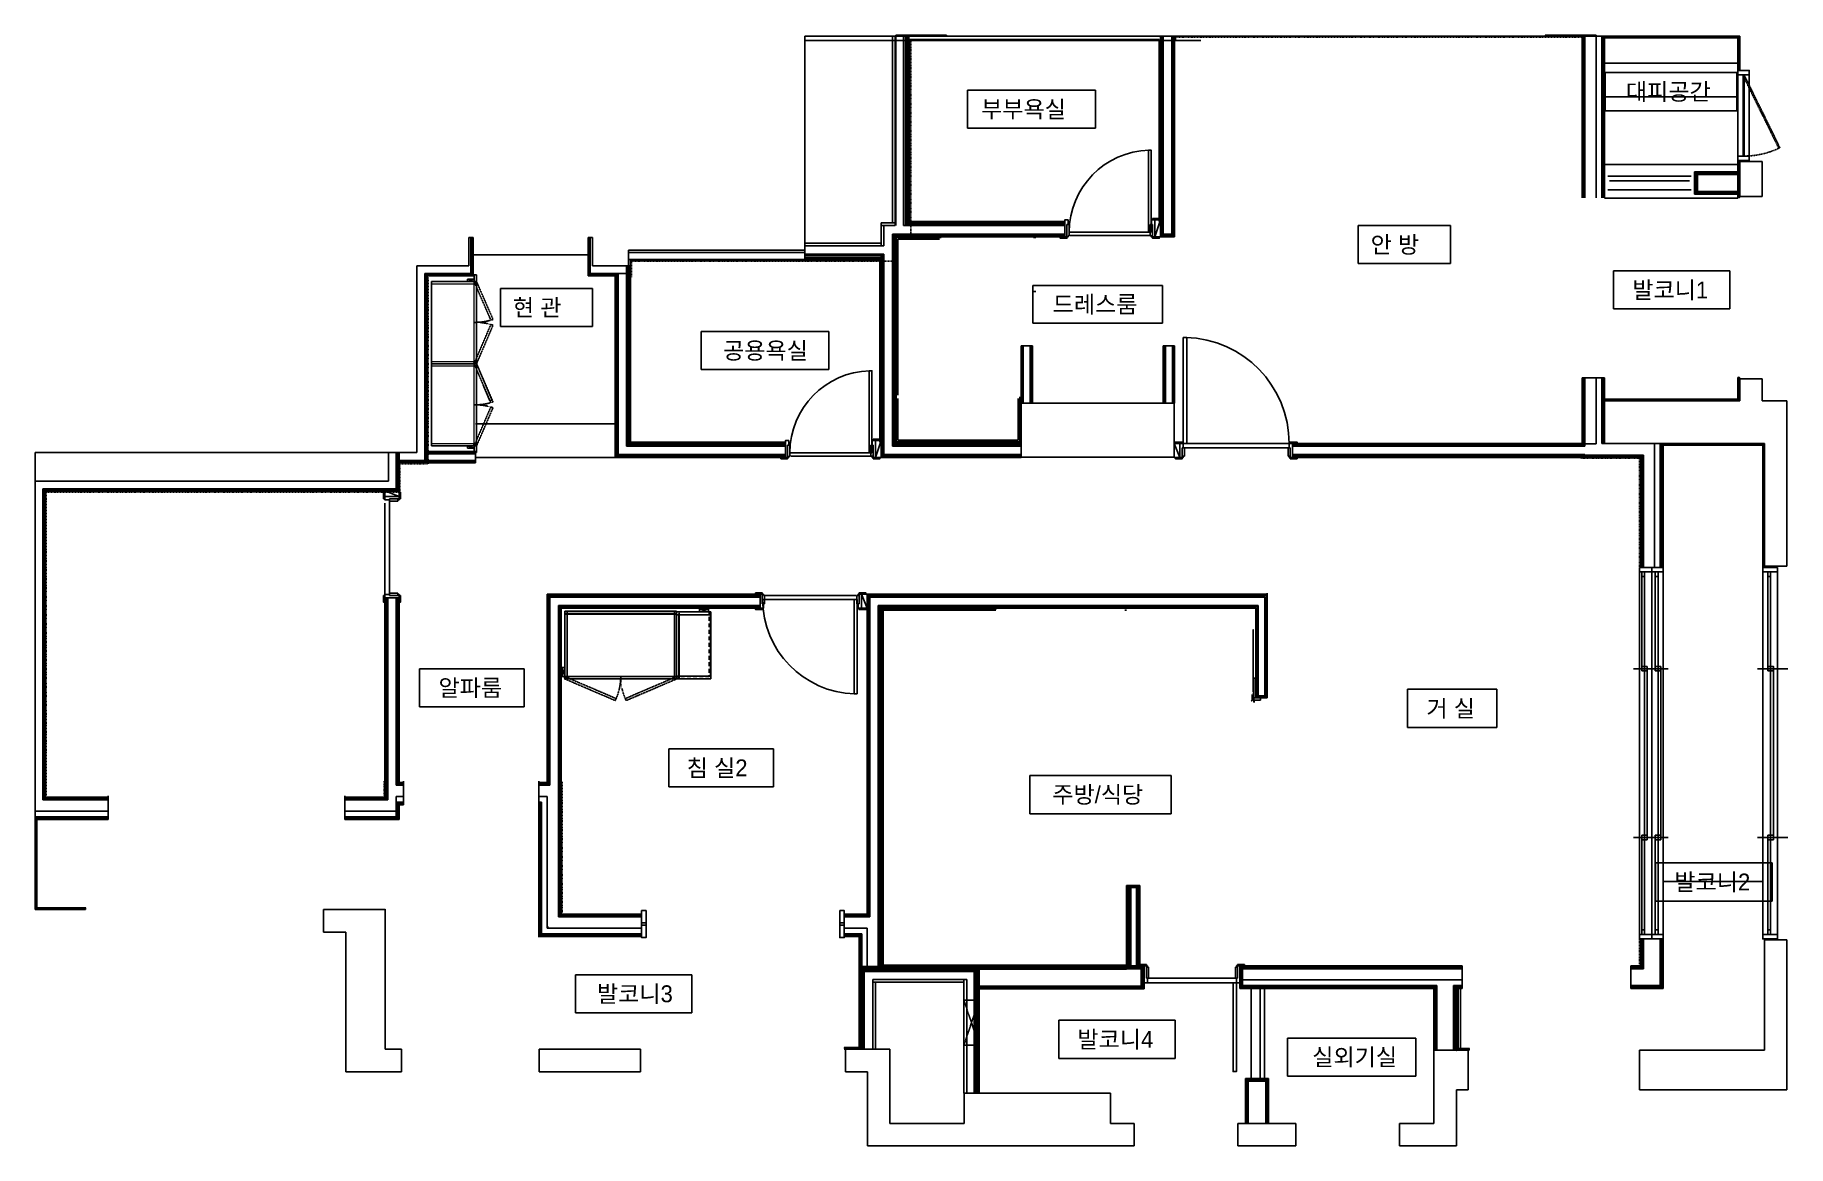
# Model space of a CAD drawing. Header units: millimetres. Extents: x 0 to 15563, y 0 to 9870.
import ezdxf
from ezdxf.enums import TextEntityAlignment as Align

# ---------------------------------------------------------------- set-up
doc = ezdxf.new("R2010")
doc.units = ezdxf.units.MM
for name, pattern in [('HID', [2.3, 1.5, -0.8]), ('HIDDEN', [10, 5, -5]), ('HIDDENX2', [0.75, 0.5, -0.25]), ('주동원본-1$0$CEN', [62, 60, -1, 0, -1]), ('주동원본-1$0$HD', [2.5, 1.5, -1]), ('주동원본-1$0$HID', [2.3, 1.5, -0.8]), ('주동원본-1$0$HIDDENX2', [0.75, 0.5, -0.25])]:
    doc.linetypes.add(name, pattern=pattern)
for name, color, linetype in [('A_TXT', 250, 'Continuous'), ('C-FURNI', 250, 'Continuous'), ('F-KIT-FUR', 6, 'Continuous'), ('LEGN', 7, 'Continuous'), ('전용면적', 30, 'Continuous'), ('점검구', 6, 'HID'), ('주동원본-1$0$A_DOOR', 5, 'Continuous'), ('주동원본-1$0$A_DRY', 5, 'Continuous'), ('주동원본-1$0$A_FIN2', 8, 'Continuous'), ('주동원본-1$0$A_FUR', 15, 'Continuous'), ('주동원본-1$0$A_FUR-IN', 19, 'Continuous'), ('주동원본-1$0$A_HAT_P', 179, 'Continuous'), ('주동원본-1$0$A_HRAL', 5, 'Continuous'), ('주동원본-1$0$A_INS', 8, 'Continuous'), ('주동원본-1$0$A_mc', 171, '주동원본-1$0$CEN'), ('주동원본-1$0$A_STL-2', 34, 'Continuous'), ('주동원본-1$0$A_WIN', 126, 'Continuous'), ('주동원본-1$0$AS_CON', 10, 'Continuous'), ('주동원본-2$0$A_DOOR', 136, 'Continuous')]:
    doc.layers.add(name, color=color, linetype=linetype)
doc.layers.add('F-DEF', color=139, linetype='Continuous', plot=False)
doc.layers.add('주동원본-1$0$F-FUR', color=6, linetype='Continuous', lineweight=0)
doc.styles.add('돋음', font='')
doc.styles.get('돋음').set_extended_font_data('Dotum')

msp = doc.modelspace()

# ---------------------------------------------------------------- texts
at = {"layer": 'A_TXT', "linetype": 'Continuous', "style": '돋음'}
for s, p in [('대피공간', (14125, 9367)), ('부부욕실', (8400, 9211)), ('안 방', (11858, 8008)), ('발코니1', (14182, 7605)), ('현 관', (4242, 7449)), ('현 관', (4242, 7449)), ('드레스룸', (9035, 7478)), ('공용욕실', (6109, 7067)), ('공용욕실', (6109, 7067)), ('알파룸', (3582, 4070)), ('거 실', (12354, 3887)), ('침 실2', (5786, 3359)), ('주방/식당', (9032, 3122)), ('발코니2', (14555, 2345)), ('발코니3', (4989, 1352)), ('발코니4', (9255, 947)), ('실외기실', (11340, 790))]:
    msp.add_text(s, height=150, dxfattribs=at).set_placement(p, align=Align.MIDDLE_LEFT)

# ---------------------------------------------------------------- blocks, each defined once
blk = doc.blocks.new('문방')
at = {"layer": '주동원본-1$0$A_DOOR', "color": 8}
for p, q in [((930, 0), (10, 0)), ((30, 40), (940, 40))]:
    blk.add_line(p, q, dxfattribs=at)
at = {"layer": '주동원본-1$0$A_DOOR'}
blk.add_lwpolyline([(0, 40), (30, 40), (30, 980), (0, 980)], close=True, dxfattribs=at)
at = {"layer": '주동원본-1$0$A_DOOR', "color": 8}
blk.add_arc((-1, 40), 941, 0.0175, 88.4976, dxfattribs=at)

# ---------------------------------------------------------------- linework, layer by layer
for p, q in [((13735, 6825), (13935, 6825)), ((5152, 6417), (3910, 6417)), ((5152, 6117), (3910, 6117)), ((12670, 1600), (12670, 1400)), ((14170, 1600), (14170, 1400))]:
    msp.add_line(p, q)
at = {"layer": 'C-FURNI', "linetype": 'HID', "ltscale": 0.5}
for p, q in [((10814, 4589), (10814, 4591)), ((10815, 4589), (10814, 4589)), ((10815, 4588), (10815, 4589)), ((10815, 4588), (10816, 4588)), ((10816, 4031), (10816, 4588)), ((10840, 4156), (10820, 4156)), ((10820, 4156), (10820, 3980)), ((10840, 3980), (10840, 4156)), ((10806, 4009), (10804, 4009)), ((10804, 4009), (10804, 4007)), ((10804, 4007), (10806, 4007)), ((10806, 4003), (10806, 4007)), ((10806, 3967), (10806, 4005)), ((10806, 3996), (10806, 3998)), ((10806, 3981), (10806, 3996)), ((10806, 3979), (10806, 3981)), ((10806, 3974), (10806, 3972)), ((10807, 4002), (10807, 3998)), ((10807, 3998), (10807, 3998)), ((10807, 3979), (10807, 3979)), ((10807, 3978), (10807, 3975)), ((10808, 4007), (10808, 3971)), ((10817, 3957), (10812, 3960)), ((10818, 3958), (10813, 3962)), ((10815, 4025), (10815, 4021)), ((10820, 3960), (10820, 3980)), ((10820, 3980), (10880, 3980)), ((10820, 3980), (10840, 3980)), ((10880, 3960), (10820, 3960)), ((10821, 3942), (10821, 3949)), ((10823, 3949), (10823, 3942)), ((10880, 3980), (10880, 3960)), ((9700, 1615), (9700, 2315))]:
    msp.add_line(p, q, dxfattribs=at)
for centre, radius, start, end in [((10794, 3967), 12, 270, 0), ((10804, 4005), 2.5, 0, 90), ((10806, 4007), 2.5, 0, 90), ((10806, 4007), 0.5, 0, 90), ((10807, 4003), 0.5, 180, 270), ((10807, 3998), 0.2, 90, 180), ((10807, 3979), 0.2, 180, 270), ((10807, 3974), 0.5, 90, 180), ((10820, 3971), 14, 180, 193.7291), ((10807, 4002), 0.5, 0, 90), ((10807, 3998), 0.5, 270, 0), ((10807, 3978), 0.5, 0, 90), ((10807, 3975), 0.5, 270, 0), ((10820, 3971), 14, 193.7291, 233.3856), ((10820, 3971), 12, 180, 233.3856), ((10815, 4031), 1.2, 270, 0), ((10811, 3949), 10, 0, 53.3856), ((10811, 3949), 12, 0, 53.3856), ((10820, 3942), 3, 270, 0), ((10820, 3942), 1, 270, 0)]:
    msp.add_arc(centre, radius, start, end, dxfattribs=at)
at = {"layer": 'F-DEF'}
for p, q in [((8530, 4760), (7530, 4760)), ((7530, 4760), (7530, 1615)), ((9700, 1615), (9700, 2315))]:
    msp.add_line(p, q, dxfattribs=at)
at = {"layer": 'F-KIT-FUR'}
for p, q in [((9690, 4760), (9675, 4760)), ((9700, 1615), (9700, 2315))]:
    msp.add_line(p, q, dxfattribs=at)
at = {"layer": 'F-KIT-FUR', "linetype": 'HIDDENX2'}
for p, q in [((10840, 4156), (10820, 4156)), ((10820, 4156), (10820, 3980)), ((10840, 3980), (10840, 4156)), ((10820, 3960), (10820, 3980)), ((10820, 3980), (10880, 3980)), ((10820, 3980), (10840, 3980)), ((10880, 3960), (10820, 3960)), ((10880, 3980), (10880, 3960))]:
    msp.add_line(p, q, dxfattribs=at)
at = {"layer": 'LEGN'}
for p, q in [((15109, 9537), (13941, 9537)), ((13941, 9537), (13941, 9197)), ((15109, 9197), (15109, 9537)), ((9415, 9379), (8278, 9379)), ((8278, 9379), (8278, 9043)), ((9415, 9043), (9415, 9379)), ((13941, 9197), (15109, 9197)), ((8278, 9043), (9415, 9043)), ((12568, 8177), (11749, 8177)), ((11749, 8177), (11749, 7840)), ((12568, 7840), (12568, 8177)), ((11749, 7840), (12568, 7840)), ((10011, 7646), (8860, 7646)), ((8860, 7646), (8860, 7311)), ((10011, 7311), (10011, 7646)), ((15049, 7774), (14016, 7774)), ((14016, 7774), (14016, 7436)), ((15049, 7436), (15049, 7774)), ((4950, 7617), (4134, 7617)), ((4134, 7617), (4134, 7280)), ((4950, 7617), (4134, 7617)), ((4134, 7617), (4134, 7280)), ((4950, 7280), (4950, 7617)), ((4950, 7280), (4950, 7617)), ((14016, 7436), (15049, 7436)), ((4134, 7280), (4950, 7280)), ((4134, 7280), (4950, 7280)), ((7049, 7235), (5913, 7235)), ((5913, 7235), (5913, 6899)), ((7049, 7235), (5913, 7235)), ((5913, 7235), (5913, 6899)), ((7049, 6899), (7049, 7235)), ((7049, 6899), (7049, 7235)), ((8860, 7311), (10011, 7311)), ((5913, 6899), (7049, 6899)), ((5913, 6899), (7049, 6899)), ((4343, 4238), (3413, 4238)), ((3413, 4238), (3413, 3902)), ((4343, 3902), (4343, 4238)), ((12980, 4057), (12186, 4057)), ((12186, 4057), (12186, 3717)), ((12980, 3717), (12980, 4057)), ((3413, 3902), (4343, 3902)), ((12186, 3717), (12980, 3717)), ((6555, 3527), (5626, 3527)), ((5626, 3527), (5626, 3191)), ((6555, 3191), (6555, 3527)), ((10086, 3292), (8832, 3292)), ((8832, 3292), (8832, 2951)), ((10086, 2951), (10086, 3292)), ((5626, 3191), (6555, 3191)), ((8832, 2951), (10086, 2951)), ((15422, 2514), (14389, 2514)), ((14389, 2514), (14389, 2176)), ((15422, 2176), (15422, 2514)), ((14389, 2176), (15422, 2176)), ((5830, 1521), (4798, 1521)), ((4798, 1521), (4798, 1183)), ((5830, 1183), (5830, 1521)), ((4798, 1183), (5830, 1183)), ((10122, 1117), (9089, 1117)), ((9089, 1117), (9089, 778)), ((10122, 778), (10122, 1117)), ((12260, 959), (11121, 959)), ((11121, 959), (11121, 620)), ((12260, 620), (12260, 959)), ((9089, 778), (10122, 778)), ((11121, 620), (12260, 620))]:
    msp.add_line(p, q, dxfattribs=at)
at = {"layer": '전용면적', "linetype": 'HIDDEN'}
for p, q in [((7775, 8070), (7775, 9820)), ((7775, 9820), (9975, 9820)), ((9975, 9820), (10050, 9820)), ((10050, 9820), (10125, 9820)), ((10125, 9820), (10125, 9850)), ((10125, 9850), (13735, 9850)), ((13735, 9850), (13725, 9850)), ((7645, 7860), (7645, 8070)), ((7645, 8070), (7775, 8070)), ((5295, 7720), (5295, 7860)), ((5295, 7860), (7645, 7860)), ((3490, 6060), (3490, 7720)), ((8755, 6600), (10115, 6600)), ((8755, 6120), (8755, 6600)), ((10115, 6600), (10115, 6120)), ((10115, 6120), (8755, 6120)), ((13725, 6110), (14245, 6110)), ((14245, 6110), (14245, 1610)), ((3240, 5810), (3240, 6060)), ((3240, 6060), (3490, 6060)), ((100, 5810), (3240, 5810)), ((100, 3110), (100, 5810)), ((3100, 3240), (3100, 3110)), ((4680, 2070), (4680, 3240)), ((7530, 1615), (7530, 2070))]:
    msp.add_line(p, q, dxfattribs=at)
at = {"layer": '점검구'}
for p, q in [((6885, 7867), (7335, 7867)), ((8247, 1295), (8247, 895)), ((8382, 1295), (8247, 1295)), ((8247, 1295), (8382, 895)), ((8247, 895), (8382, 1295)), ((8247, 1295), (8247, 895)), ((8382, 1295), (8247, 1295)), ((8247, 1295), (8382, 895)), ((8247, 895), (8382, 1295)), ((8382, 895), (8382, 1295)), ((8382, 895), (8382, 1295)), ((8247, 895), (8382, 895)), ((8382, 895), (8247, 895)), ((8247, 895), (8382, 895)), ((8382, 895), (8247, 895))]:
    msp.add_line(p, q, dxfattribs=at)
at = {"layer": '주동원본-1$0$A_DOOR', "color": 8}
for p, q in [((15120, 8795), (15120, 9515)), ((15220, 8795), (15220, 9515)), ((13965, 8615), (14705, 8615)), ((13980, 8575), (14690, 8575)), ((13965, 8495), (14705, 8495)), ((3107, 5710), (3107, 4900)), ((3147, 4910), (3147, 5730)), ((10797, 1400), (10797, 600)), ((10877, 1400), (10877, 600)), ((10917, 1400), (10917, 600))]:
    msp.add_line(p, q, dxfattribs=at)
at = {"layer": '주동원본-1$0$A_DOOR', "linetype": 'Continuous'}
for p, q in [((15165, 8795), (15165, 9515)), ((15175, 8795), (15175, 9515)), ((9162, 8187), (9182, 8187)), ((9162, 8187), (9162, 8077)), ((9182, 8187), (9182, 8087)), ((9922, 8187), (9902, 8187)), ((9902, 8187), (9902, 8087)), ((9922, 8187), (9922, 8077)), ((9942, 8227), (9942, 8077)), ((9172, 8087), (9182, 8087)), ((9912, 8087), (9902, 8087)), ((6682, 6227), (6702, 6227)), ((6682, 6227), (6682, 6117)), ((6702, 6227), (6702, 6127)), ((7442, 6227), (7422, 6227)), ((7422, 6227), (7422, 6127)), ((7442, 6227), (7442, 6117)), ((7462, 6267), (7462, 6117)), ((10115, 6242), (10165, 6117)), ((6692, 6127), (6702, 6127)), ((7432, 6127), (7422, 6127)), ((3107, 5820), (3232, 5770)), ((7387, 4777), (7337, 4902))]:
    msp.add_line(p, q, dxfattribs=at)
at = {"layer": '주동원본-1$0$A_DOOR', "color": 8, "linetype": '주동원본-1$0$HD'}
for p, q in [((15165, 9509), (15482, 8864)), ((15175, 9515), (15493, 8869))]:
    msp.add_line(p, q, dxfattribs=at)
at = {"layer": '주동원본-1$0$A_DOOR', "ltscale": 0.3}
for p, q in [((10185, 6202), (10205, 6202)), ((10185, 6202), (10185, 6117)), ((10195, 6127), (10205, 6127)), ((10205, 6202), (10205, 6127)), ((11145, 6202), (11125, 6202)), ((11125, 6202), (11125, 6127)), ((11135, 6127), (11125, 6127)), ((11145, 6202), (11145, 6117)), ((3147, 5750), (3147, 5730)), ((3147, 5750), (3232, 5750)), ((3147, 5730), (3222, 5730)), ((3222, 5740), (3222, 5730)), ((3147, 4890), (3147, 4910)), ((3147, 4910), (3222, 4910)), ((3147, 4890), (3232, 4890)), ((3222, 4900), (3222, 4910)), ((6457, 4817), (6457, 4902)), ((6467, 4892), (6477, 4892)), ((6477, 4817), (6477, 4892)), ((7307, 4892), (7297, 4892)), ((7297, 4817), (7297, 4892)), ((7317, 4817), (7317, 4902)), ((6457, 4817), (6477, 4817)), ((7317, 4817), (7297, 4817))]:
    msp.add_line(p, q, dxfattribs=at)
at = {"layer": '주동원본-1$0$A_DOOR', "linetype": 'Continuous'}
for points in [[(15120, 9515), (15220, 9515), (15220, 9555), (15160, 9555), (15160, 9555), (15120, 9555), (15120, 9515), (15120, 9515)], [(15120, 8795), (15220, 8795), (15220, 8755), (15220, 8755), (15220, 8755), (15120, 8755), (15120, 8795), (15120, 8795)], [(9142, 8077), (9142, 8227), (9172, 8227), (9172, 8187)], [(9942, 8077), (9942, 8227), (9912, 8227), (9912, 8187)], [(9172, 8087), (9172, 8077), (9142, 8077)], [(9912, 8087), (9912, 8077), (9942, 8077)], [(6662, 6117), (6662, 6267), (6692, 6267), (6692, 6227)], [(7462, 6117), (7462, 6267), (7432, 6267), (7432, 6227)], [(6692, 6127), (6692, 6117), (6662, 6117)], [(7432, 6127), (7432, 6117), (7462, 6117)]]:
    msp.add_lwpolyline(points, dxfattribs=at)
for points in [[(9162, 8077), (9102, 8077), (9102, 8065), (9162, 8065)], [(9922, 8077), (9982, 8077), (9982, 8065), (9922, 8065)], [(10115, 6242), (10165, 6242), (10165, 6117), (10115, 6117)], [(6682, 6117), (6622, 6117), (6622, 6105), (6682, 6105)], [(7442, 6117), (7502, 6117), (7502, 6105), (7442, 6105)], [(3107, 5820), (3107, 5770), (3232, 5770), (3232, 5820)], [(7387, 4777), (7337, 4777), (7337, 4902), (7387, 4902)]]:
    msp.add_lwpolyline(points, close=True, dxfattribs=at)
at = {"layer": '주동원본-1$0$A_DOOR', "ltscale": 0.3}
for points in [[(10185, 6242), (10125, 6242), (10125, 6254), (10185, 6254)], [(11145, 6242), (11205, 6242), (11205, 6254), (11145, 6254)], [(10185, 6117), (10125, 6117), (10125, 6105), (10185, 6105)], [(11145, 6117), (11205, 6117), (11205, 6105), (11145, 6105)], [(3107, 5750), (3107, 5810), (3095, 5810), (3095, 5750)], [(3232, 5750), (3232, 5810), (3244, 5810), (3244, 5750)], [(3107, 4890), (3107, 4830), (3095, 4830), (3095, 4890)], [(3232, 4890), (3232, 4830), (3244, 4830), (3244, 4890)], [(6457, 4902), (6397, 4902), (6397, 4914), (6457, 4914)], [(7317, 4902), (7377, 4902), (7377, 4914), (7317, 4914)], [(6457, 4777), (6397, 4777), (6397, 4765), (6457, 4765)], [(7317, 4777), (7377, 4777), (7377, 4765), (7317, 4765)]]:
    msp.add_lwpolyline(points, close=True, dxfattribs=at)
for points in [[(10165, 6117), (10165, 6242), (10195, 6242), (10195, 6202)], [(11165, 6117), (11165, 6242), (11135, 6242), (11135, 6202)], [(10195, 6127), (10195, 6117), (10165, 6117)], [(11135, 6127), (11135, 6117), (11165, 6117)], [(3232, 5770), (3107, 5770), (3107, 5740), (3147, 5740)], [(3222, 5740), (3232, 5740), (3232, 5770)], [(3232, 4870), (3107, 4870), (3107, 4900), (3147, 4900)], [(3222, 4900), (3232, 4900), (3232, 4870)], [(6437, 4902), (6437, 4777), (6467, 4777), (6467, 4817)], [(6467, 4892), (6467, 4902), (6437, 4902)], [(7337, 4902), (7337, 4777), (7307, 4777), (7307, 4817)], [(7307, 4892), (7307, 4902), (7337, 4902)]]:
    msp.add_lwpolyline(points, dxfattribs=at)
at = {"layer": '주동원본-1$0$A_DOOR', "color": 8, "linetype": '주동원본-1$0$HD'}
msp.add_arc((15175, 9515), 720, 270, 296.2024, dxfattribs=at)
at = {"layer": '주동원본-1$0$A_DRY'}
for p, q in [((7612, 9860), (7612, 8202)), ((7637, 9860), (7637, 8177)), ((7712, 9860), (7712, 8177)), ((7757, 9860), (7757, 8177)), ((9992, 9860), (9992, 8077)), ((10017, 9860), (10017, 8077)), ((10092, 9860), (10092, 8077)), ((10117, 9860), (10117, 8077)), ((13735, 9860), (13735, 8425)), ((13760, 9860), (13760, 8425)), ((13910, 9860), (13910, 8425)), ((13935, 9860), (13935, 8425)), ((15120, 8655), (14735, 8655)), ((14735, 8655), (14735, 8455)), ((15120, 8630), (14735, 8630)), ((14760, 8630), (14760, 8480)), ((15120, 8480), (14735, 8480)), ((15120, 8455), (14735, 8455)), ((7512, 8202), (7512, 7997)), ((7637, 8202), (7512, 8202)), ((7637, 8177), (7512, 8177)), ((7537, 8177), (7537, 7997)), ((9142, 8102), (7612, 8102)), ((7612, 8102), (7612, 6217)), ((9142, 8177), (7712, 8177)), ((9142, 8202), (7757, 8202)), ((10092, 8102), (10017, 8102)), ((3870, 8070), (3870, 7750)), ((3890, 8070), (3890, 7730)), ((4910, 8070), (4910, 7730)), ((4930, 8070), (4930, 7750)), ((7512, 8022), (6835, 8022)), ((7537, 7997), (6835, 7997)), ((6835, 7957), (6835, 7877)), ((9102, 8077), (7612, 8077)), ((7637, 8077), (7637, 6242)), ((10117, 8077), (9992, 8077)), ((5252, 7820), (5252, 6217)), ((5252, 7820), (5277, 7820)), ((6835, 7877), (5270, 7877)), ((5277, 7820), (5277, 6242)), ((7537, 7922), (6835, 7922)), ((7512, 7877), (6835, 7877)), ((7512, 7922), (7512, 6117)), ((7537, 7922), (7537, 6117)), ((3460, 7750), (3460, 6090)), ((3890, 7750), (3460, 7750)), ((3890, 7730), (3460, 7730)), ((3480, 7730), (3480, 6090)), ((5177, 7750), (4910, 7750)), ((5152, 7730), (4910, 7730)), ((5152, 7750), (5152, 6117)), ((5177, 7750), (5177, 6142)), ((8755, 7110), (8755, 6600)), ((8855, 7110), (8755, 7110)), ((8774, 7110), (8774, 6600)), ((8836, 7110), (8836, 6600)), ((8855, 7110), (8855, 6600)), ((10117, 7110), (10017, 7110)), ((10017, 7110), (10017, 6600)), ((10036, 7110), (10036, 6600)), ((10098, 7110), (10098, 6600)), ((10117, 7110), (10117, 6600)), ((13735, 6825), (13735, 6217)), ((13760, 6825), (13760, 6217)), ((13910, 6825), (13910, 6240)), ((13935, 6825), (13935, 6620)), ((8852, 6600), (8855, 6600)), ((10115, 6600), (10117, 6600)), ((6662, 6242), (5252, 6242)), ((8755, 6242), (7612, 6242)), ((13735, 6242), (11165, 6242)), ((13935, 6240), (13910, 6240)), ((14430, 6240), (14430, 5140)), ((14455, 6240), (14455, 5140)), ((3207, 6160), (3207, 5820)), ((3232, 6160), (3232, 5820)), ((3910, 6090), (3232, 6090)), ((3910, 6070), (3232, 6070)), ((3910, 6170), (3480, 6170)), ((3910, 6160), (3480, 6160)), ((3910, 6150), (3480, 6150)), ((3910, 6170), (3910, 6070)), ((6662, 6142), (5152, 6142)), ((6622, 6117), (5152, 6117)), ((6662, 6217), (5252, 6217)), ((8755, 6117), (7512, 6117)), ((8755, 6142), (7537, 6142)), ((8755, 6217), (7612, 6217)), ((13760, 6217), (11165, 6217)), ((13760, 6142), (11165, 6142)), ((13760, 6117), (11165, 6117)), ((13760, 6142), (13760, 6117)), ((14280, 6137), (13760, 6137)), ((14280, 6117), (13760, 6117)), ((14255, 6117), (14255, 5140)), ((14280, 6137), (14280, 5140)), ((70, 5837), (70, 3075)), ((3207, 5837), (70, 5837)), ((90, 5837), (90, 3075)), ((3232, 5817), (90, 5817)), ((3107, 4870), (3107, 3075)), ((3132, 4870), (3132, 3075)), ((3207, 4870), (3207, 3205)), ((3232, 4870), (3232, 3205)), ((4547, 4902), (4547, 3205)), ((6437, 4902), (4547, 4902)), ((6437, 4877), (4547, 4877)), ((4572, 4877), (4572, 3205)), ((7387, 4902), (7387, 2035)), ((10940, 4902), (7387, 4902)), ((7412, 4902), (7412, 2035)), ((10920, 4877), (7412, 4877)), ((10920, 4000), (10920, 4877)), ((10940, 3980), (10940, 4902)), ((4647, 4802), (4647, 2035)), ((6437, 4802), (4647, 4802)), ((4672, 4802), (4672, 2035)), ((6437, 4777), (4672, 4777)), ((7487, 4802), (7487, 1595)), ((10860, 4802), (7487, 4802)), ((7512, 4802), (7512, 1595)), ((10840, 4777), (7512, 4777)), ((10840, 4777), (10840, 3980)), ((10860, 4802), (10860, 4000)), ((10840, 3980), (10940, 3980)), ((10860, 4000), (10920, 4000)), ((3272, 3205), (3207, 3205)), ((3272, 3230), (3232, 3230)), ((4547, 3230), (4472, 3230)), ((4572, 3205), (4472, 3205)), ((650, 3075), (70, 3075)), ((650, 3100), (90, 3100)), ((3107, 3100), (2750, 3100)), ((3132, 3075), (2750, 3075)), ((3207, 3055), (3207, 2925)), ((3272, 3055), (3207, 3055)), ((3232, 3055), (3232, 2900)), ((3272, 3030), (3232, 3030)), ((4472, 3055), (4472, 1860)), ((4497, 3055), (4472, 3055)), ((4497, 3055), (4497, 1885)), ((650, 2925), (0, 2925)), ((650, 2900), (0, 2900)), ((3232, 2925), (2750, 2925)), ((3232, 2900), (2750, 2900)), ((5385, 2035), (4647, 2035)), ((5385, 2060), (4672, 2060)), ((7387, 2060), (7185, 2060)), ((7412, 2035), (7185, 2035)), ((5385, 1885), (4467, 1885)), ((7342, 1885), (7185, 1885)), ((7317, 1885), (7317, 1595)), ((7342, 1885), (7342, 1595)), ((5385, 1860), (4467, 1860)), ((7317, 1860), (7185, 1860)), ((14255, 1840), (14255, 1575)), ((14255, 1575), (14255, 1840)), ((14280, 1840), (14280, 1575)), ((14280, 1575), (14280, 1840)), ((14430, 1840), (14430, 1400)), ((14430, 1400), (14430, 1840)), ((14455, 1840), (14455, 1400)), ((14455, 1400), (14455, 1840)), ((7317, 1595), (7317, 860)), ((7362, 1595), (7362, 860)), ((8382, 1595), (8382, 470)), ((9822, 1420), (9822, 1575)), ((9847, 1395), (9847, 1600)), ((12670, 1600), (10697, 1600)), ((10697, 1600), (10697, 1400)), ((12670, 1575), (10697, 1575)), ((10722, 1575), (10722, 1425)), ((14255, 1600), (14170, 1600)), ((14280, 1575), (14170, 1575)), ((8272, 1480), (7437, 1480)), ((7437, 1480), (7437, 860)), ((8247, 1455), (7437, 1455)), ((7462, 1455), (7462, 860)), ((8247, 1480), (8247, 470)), ((8272, 1480), (8272, 470)), ((8337, 1550), (8337, 470)), ((8250, 470), (8247, 470)), ((10747, 600), (10747, 200)), ((10952, 600), (10747, 600)), ((10772, 600), (10772, 200)), ((10927, 575), (10772, 575)), ((10927, 600), (10927, 200)), ((10952, 600), (10952, 200))]:
    msp.add_line(p, q, dxfattribs=at)
at = {"layer": '주동원본-1$0$A_DRY', "color": 8}
for p, q in [((7727, 9860), (7727, 8177)), ((7742, 9860), (7742, 8177)), ((10005, 9860), (10005, 8077)), ((10105, 9860), (10105, 8077)), ((13747, 9860), (13747, 8425)), ((13922, 9860), (13922, 8425)), ((15120, 8642), (14735, 8642)), ((14747, 8630), (14747, 8480)), ((15120, 8467), (14735, 8467)), ((9142, 8190), (7757, 8190)), ((3880, 8070), (3880, 7750)), ((4920, 8070), (4920, 7750)), ((9142, 8090), (7612, 8090)), ((7625, 8077), (7625, 6242)), ((10092, 8090), (10017, 8090)), ((5265, 7820), (5265, 6242)), ((7512, 7907), (6835, 7907)), ((7512, 7892), (6835, 7892)), ((7525, 7922), (7525, 6117)), ((3890, 7740), (3460, 7740)), ((3470, 7730), (3470, 6090)), ((5152, 7740), (4910, 7740)), ((5165, 7750), (5165, 6142)), ((8764, 7110), (8764, 6600)), ((8845, 7110), (8845, 6600)), ((10027, 7110), (10027, 6600)), ((10108, 7110), (10108, 6600)), ((13747, 6825), (13747, 6217)), ((13922, 6825), (13922, 6240)), ((6662, 6230), (5252, 6230)), ((8755, 6230), (7612, 6230)), ((13735, 6230), (11165, 6230)), ((14442, 6240), (14442, 5140)), ((3220, 6160), (3220, 5820)), ((3910, 6080), (3232, 6080)), ((6662, 6130), (5152, 6130)), ((8755, 6130), (7537, 6130)), ((13760, 6130), (11165, 6130)), ((14280, 6127), (13760, 6127)), ((14267, 6117), (14267, 5140)), ((80, 5837), (80, 3075)), ((3207, 5827), (90, 5827)), ((3120, 4870), (3120, 3075)), ((3220, 4870), (3220, 3205)), ((6437, 4890), (4547, 4890)), ((4560, 4877), (4560, 3205)), ((7400, 4902), (7400, 2035)), ((10930, 4890), (7412, 4890)), ((10930, 3990), (10930, 4890)), ((4660, 4802), (4660, 2035)), ((6437, 4790), (4672, 4790)), ((7500, 4802), (7500, 1595)), ((10850, 4790), (7512, 4790)), ((10850, 4790), (10850, 3990)), ((10850, 3990), (10930, 3990)), ((3272, 3217), (3232, 3217)), ((4547, 3217), (4472, 3217)), ((650, 3087), (90, 3087)), ((3107, 3087), (2750, 3087)), ((3220, 3055), (3220, 2925)), ((3272, 3042), (3232, 3042)), ((4485, 3055), (4485, 1885)), ((650, 2912), (0, 2912)), ((3232, 2912), (2750, 2912)), ((9790, 2305), (9710, 2305)), ((9710, 2305), (9710, 1600)), ((9800, 2305), (9720, 2305)), ((9720, 2305), (9720, 1600)), ((9790, 1600), (9790, 2305)), ((9800, 1600), (9800, 2305)), ((5385, 2047), (4672, 2047)), ((7387, 2047), (7185, 2047)), ((5385, 1872), (4467, 1872)), ((7317, 1872), (7185, 1872)), ((7330, 1885), (7330, 1595)), ((14267, 1840), (14267, 1575)), ((14267, 1575), (14267, 1840)), ((14442, 1840), (14442, 1400)), ((14442, 1400), (14442, 1840)), ((7332, 1595), (7332, 860)), ((7347, 1595), (7347, 860)), ((9835, 1420), (9835, 1575)), ((12670, 1587), (10697, 1587)), ((10710, 1575), (10710, 1425)), ((14255, 1587), (14170, 1587)), ((8352, 1550), (8352, 470)), ((8367, 1550), (8367, 470)), ((10760, 600), (10760, 200)), ((10927, 587), (10772, 587)), ((10940, 600), (10940, 200))]:
    msp.add_line(p, q, dxfattribs=at)
at = {"layer": '주동원본-1$0$A_DRY', "ltscale": 0.7}
for p, q in [((9800, 2315), (9700, 2315)), ((9700, 2315), (9700, 1600)), ((9810, 2315), (9710, 2315)), ((9710, 2315), (9710, 1600)), ((9780, 2295), (9720, 2295)), ((9720, 2295), (9720, 1600)), ((9790, 2295), (9730, 2295)), ((9730, 2295), (9730, 1600)), ((9780, 1600), (9780, 2295)), ((9790, 1600), (9790, 2295)), ((9800, 1600), (9800, 2315)), ((9810, 1600), (9810, 2315)), ((7317, 1595), (8382, 1595)), ((8382, 1595), (9692, 1595)), ((8382, 1570), (9692, 1570)), ((9692, 1600), (9847, 1600)), ((9692, 1600), (9692, 1570)), ((9692, 1575), (9847, 1575)), ((7362, 1550), (8382, 1550)), ((9847, 1420), (8382, 1420)), ((12445, 1425), (10697, 1425)), ((12670, 1425), (12595, 1425)), ((14430, 1425), (14170, 1425)), ((9847, 1395), (8382, 1395)), ((12445, 1400), (10697, 1400)), ((12670, 1400), (12595, 1400)), ((14455, 1400), (14170, 1400))]:
    msp.add_line(p, q, dxfattribs=at)
at = {"layer": '주동원본-1$0$A_DRY', "color": 8, "ltscale": 0.7}
for p, q in [((7362, 1580), (8382, 1580)), ((7362, 1565), (8382, 1565)), ((8382, 1582), (9692, 1582)), ((9692, 1587), (9847, 1587)), ((9847, 1407), (8382, 1407)), ((12445, 1412), (10697, 1412)), ((12670, 1412), (12595, 1412)), ((14430, 1412), (14170, 1412))]:
    msp.add_line(p, q, dxfattribs=at)
at = {"layer": '주동원본-1$0$A_DRY', "ltscale": 0.5}
for p, q in [((12445, 1425), (12445, 850)), ((12595, 1425), (12595, 850)), ((12420, 1400), (12420, 850)), ((12620, 1400), (12620, 850))]:
    msp.add_line(p, q, dxfattribs=at)
at = {"layer": '주동원본-1$0$A_DRY', "color": 8, "ltscale": 0.5}
for p, q in [((12432, 1400), (12432, 850)), ((12607, 1400), (12607, 850))]:
    msp.add_line(p, q, dxfattribs=at)
at = {"layer": '주동원본-1$0$A_FIN2', "ltscale": 0.7}
for p, q in [((8092, 9860), (7642, 9860)), ((13860, 9860), (13410, 9860)), ((9700, 2315), (9690, 2315)), ((9690, 2315), (9690, 1605)), ((9710, 2315), (9700, 2315)), ((9700, 2315), (9700, 1605)), ((7522, 1605), (9690, 1605))]:
    msp.add_line(p, q, dxfattribs=at)
at = {"layer": '주동원본-1$0$A_FIN2'}
for p, q in [((9982, 9830), (7767, 9830)), ((7767, 9830), (7767, 8212)), ((9982, 9830), (9982, 8212)), ((9142, 8212), (7767, 8212)), ((5287, 7867), (5287, 6252)), ((7502, 7867), (5287, 7867)), ((7502, 7867), (7502, 6252)), ((6662, 6252), (5287, 6252)), ((7522, 4767), (7522, 1605)), ((8530, 4767), (7522, 4767)), ((8530, 4767), (8530, 4777))]:
    msp.add_line(p, q, dxfattribs=at)
at = {"layer": '주동원본-1$0$A_FUR'}
for p, q in [((7645, 6655), (7645, 8070)), ((7645, 8070), (8045, 8070)), ((7660, 6670), (7660, 8055)), ((7660, 8055), (8030, 8055)), ((7645, 6255), (7645, 6655)), ((7660, 6270), (7660, 6640)), ((8730, 6640), (8730, 6270)), ((8745, 6655), (8745, 6255)), ((8745, 6255), (7645, 6255)), ((8730, 6270), (7660, 6270)), ((4705, 4750), (4705, 4150)), ((4705, 4750), (5695, 4750)), ((4723, 4750), (4723, 4730)), ((4723, 4725), (4723, 4170)), ((5677, 4750), (5677, 4730)), ((5677, 4725), (5677, 4170)), ((5695, 4750), (5695, 4150)), ((5695, 4745), (6000, 4745)), ((5695, 4720), (5715, 4720)), ((5720, 4720), (6000, 4720)), ((5900, 4770), (5980, 4745)), ((6000, 4745), (6000, 4150)), ((4680, 4250), (4705, 4170)), ((4705, 4170), (5695, 4170)), ((4705, 4150), (6000, 4150)), ((5695, 4175), (5715, 4175)), ((5720, 4175), (6000, 4175))]:
    msp.add_line(p, q, dxfattribs=at)
at = {"layer": '주동원본-1$0$A_FUR', "color": 8, "linetype": '주동원본-1$0$HID', "ltscale": 0.7}
for p, q in [((3910, 6975, 0), (3891, 6968, 0)), ((3891, 6968, 0), (4037, 6621, 0)), ((4056, 6628, 0), (3910, 6975, 0)), ((4037, 6621, 0), (4056, 6628, 0))]:
    msp.add_line(p, q, dxfattribs=at)
at = {"layer": '주동원본-1$0$A_FUR', "lineweight": 0}
for p, q in [((3910, 6230, 0), (3890, 6230, 0)), ((3890, 6230, 0), (3890, 6230, 0)), ((3890, 6230, 0), (3910, 6230, 0)), ((3910, 6230, 0), (3910, 6230, 0))]:
    msp.add_line(p, q, dxfattribs=at)
at = {"layer": '주동원본-1$0$A_FUR', "color": 8, "linetype": '주동원본-1$0$HD', "ltscale": 0.3}
for p in [(5985, 4745), (5695, 4170)]:
    msp.add_line(p, (5985, 4170), dxfattribs=at)
at = {"layer": '주동원본-1$0$A_FUR'}
for points in [[(5686, 4730), (4714, 4730), (4714, 4725), (5686, 4725)], [(5715, 4731), (5720, 4731), (5720, 4162), (5715, 4162)], [(5980, 4745), (5980, 4770), (5900, 4770), (5900, 4745)], [(4705, 4170), (4680, 4170), (4680, 4250), (4705, 4250)]]:
    msp.add_lwpolyline(points, close=True, dxfattribs=at)
at = {"layer": '주동원본-1$0$A_FUR', "color": 8, "linetype": '주동원본-1$0$HD', "ltscale": 0.3}
for points in [[(4705, 4170), (5159, 3975), (5151, 3957), (4697, 4152)], [(5695, 4170), (5241, 3975), (5248, 3957), (5703, 4152)]]:
    msp.add_lwpolyline(points, close=True, dxfattribs=at)
for centre, start, end in [((4710, 4170), 334.1924, 0), ((5690, 4170), 180, 205.8076)]:
    msp.add_arc(centre, 490, start, end, dxfattribs=at)
at = {"layer": '주동원본-1$0$A_FUR-IN', "ltscale": 6}
for p, q in [((8885, 8070), (8865, 8070)), ((8865, 7590), (8885, 7590)), ((8865, 7590), (8885, 7590)), ((7645, 6250), (7645, 6650)), ((8745, 6650), (8745, 6250)), ((8745, 6250), (7645, 6250))]:
    msp.add_line(p, q, dxfattribs=at)
at = {"layer": '주동원본-1$0$A_FUR-IN'}
for p, q in [((3520, 7680), (3920, 7680)), ((3520, 6950), (3520, 7680)), ((3840, 7680), (3900, 7700)), ((3900, 7700), (3840, 7700)), ((3840, 7700), (3840, 7680)), ((3840, 7680), (3900, 7680)), ((3920, 7740), (3900, 7740)), ((3900, 7740), (3900, 7680)), ((3900, 7680), (3900, 7700)), ((3900, 7680), (3920, 7680)), ((3920, 7680), (3920, 7740)), ((3920, 7680), (3920, 6950)), ((3520, 6950), (3920, 6950)), ((3520, 6220), (3520, 6950)), ((3920, 6950), (3520, 6950)), ((3920, 6950), (3920, 6220)), ((3920, 6220), (3520, 6220)), ((3840, 6220), (3900, 6200)), ((3840, 6200), (3840, 6220)), ((3840, 6220), (3900, 6220)), ((3900, 6200), (3840, 6200)), ((3900, 6220), (3900, 6200)), ((3900, 6160), (3900, 6220)), ((3900, 6220), (3920, 6220)), ((3920, 6160), (3900, 6160)), ((3920, 6220), (3920, 6160))]:
    msp.add_line(p, q, dxfattribs=at)
at = {"layer": '주동원본-1$0$A_FUR-IN', "lineweight": 0}
for p, q in [((3520, 7660), (3900, 7660)), ((3900, 7317), (3900, 7680)), ((3900, 7680), (3920, 7680)), ((3920, 7680), (3900, 7680)), ((3900, 7680), (3900, 7680)), ((3900, 7680), (3920, 7680)), ((3920, 7680), (3920, 7317)), ((3920, 7680), (3920, 7680)), ((3920, 7317), (3900, 7317)), ((3900, 6950), (3900, 7317)), ((3900, 7317), (3920, 7317)), ((3920, 7317), (3920, 6950)), ((3520, 6970), (3900, 6970)), ((3520, 6930), (3900, 6930)), ((3900, 6585), (3900, 6950)), ((3900, 6950), (3920, 6950)), ((3920, 6950), (3900, 6950)), ((3920, 6950), (3920, 6585)), ((3920, 6585), (3900, 6585)), ((3900, 6220), (3900, 6585)), ((3900, 6585), (3920, 6585)), ((3920, 6585), (3920, 6220)), ((3520, 6240), (3900, 6240)), ((3920, 6220), (3900, 6220)), ((3900, 6220), (3900, 6220)), ((3900, 6220), (3920, 6220)), ((3920, 6220), (3900, 6220)), ((3920, 6220), (3920, 6220))]:
    msp.add_line(p, q, dxfattribs=at)
at = {"layer": '주동원본-1$0$A_FUR-IN', "color": 1, "linetype": '주동원본-1$0$HIDDENX2', "ltscale": 2}
for p, q in [((3920, 7680), (3901, 7673)), ((3901, 7673), (4047, 7336)), ((4066, 7343), (3920, 7680)), ((4047, 7336), (4066, 7343)), ((3901, 6957), (4047, 7299)), ((4066, 7292), (3920, 6950)), ((4047, 7299), (4066, 7292)), ((3920, 6950), (3901, 6957)), ((3920, 6950), (3901, 6943)), ((3901, 6943), (4047, 6604)), ((4066, 6611), (3920, 6950)), ((3901, 6227), (4047, 6566)), ((4066, 6559), (3920, 6220)), ((4047, 6604), (4066, 6611)), ((4047, 6566), (4066, 6559)), ((3920, 6220), (3901, 6227))]:
    msp.add_line(p, q, dxfattribs=at)
at = {"layer": '주동원본-1$0$A_FUR-IN', "color": 8, "linetype": '주동원본-1$0$HIDDENX2', "ltscale": 2}
for p, q in [((7660, 6265), (7660, 6635)), ((8730, 6635), (8730, 6265)), ((8730, 6265), (7660, 6265))]:
    msp.add_line(p, q, dxfattribs=at)
at = {"layer": '주동원본-1$0$A_FUR-IN', "color": 6}
msp.add_line((8382, 470), (8382, 1395), dxfattribs=at)
at = {"layer": '주동원본-1$0$A_FUR-IN', "color": 1, "linetype": '주동원본-1$0$HIDDENX2', "ltscale": 2}
for centre, start, end in [((3920, 7745), 270, 290), ((3920, 6890), 70, 90), ((3920, 7012), 270, 290), ((3920, 6157), 70, 90)]:
    msp.add_arc(centre, 427, start, end, dxfattribs=at)
at = {"layer": '주동원본-1$0$A_HAT_P', "ltscale": 0.7}
for p, q in [((15120, 9620), (13935, 9620)), ((15120, 9320), (13935, 9320)), ((15120, 8720), (13935, 8720)), ((15120, 8420), (13935, 8420)), ((4910, 7917), (3890, 7917)), ((15340, 2350), (14455, 2350)), ((12655, 865), (12655, 1400))]:
    msp.add_line(p, q, dxfattribs=at)
at = {"layer": '주동원본-1$0$A_HRAL', "linetype": 'Continuous'}
for p, q in [((9992, 8227), (9942, 8077)), ((7512, 6267), (7462, 6117))]:
    msp.add_line(p, q, dxfattribs=at)
for points in [[(9982, 8227), (9922, 8227), (9922, 8239), (9982, 8239)], [(9942, 8077), (9992, 8077), (9992, 8227), (9942, 8227)], [(9982, 8077), (9922, 8077), (9922, 8065), (9982, 8065)], [(7502, 6267), (7442, 6267), (7442, 6279), (7502, 6279)], [(7462, 6117), (7512, 6117), (7512, 6267), (7462, 6267)], [(7502, 6117), (7442, 6117), (7442, 6105), (7502, 6105)]]:
    msp.add_lwpolyline(points, close=True, dxfattribs=at)
at = {"layer": '주동원본-1$0$A_INS', "ltscale": 0.7}
for p, q in [((7642, 9860), (7642, 8177)), ((7643, 9867), (7644, 9863)), ((7646, 9863), (7647, 9867)), ((7648, 9867), (7649, 9863)), ((7651, 9863), (7652, 9867)), ((7653, 9867), (7654, 9863)), ((7656, 9863), (7657, 9867)), ((7658, 9867), (7659, 9863)), ((7661, 9863), (7662, 9867)), ((7663, 9867), (7664, 9863)), ((7666, 9863), (7667, 9867)), ((7668, 9867), (7669, 9863)), ((7671, 9863), (7672, 9867)), ((7673, 9867), (7674, 9863)), ((7676, 9863), (7677, 9867)), ((7678, 9867), (7679, 9863)), ((7681, 9863), (7682, 9867)), ((7683, 9867), (7684, 9863)), ((7686, 9863), (7687, 9867)), ((7688, 9867), (7689, 9863)), ((7691, 9863), (7692, 9867)), ((7693, 9867), (7694, 9863)), ((7696, 9863), (7697, 9867)), ((7698, 9867), (7699, 9863)), ((7701, 9863), (7702, 9867)), ((7703, 9867), (7704, 9863)), ((7706, 9863), (7707, 9867)), ((7708, 9867), (7709, 9863)), ((7711, 9863), (7712, 9867)), ((7713, 9867), (7714, 9863)), ((7716, 9863), (7717, 9867)), ((7718, 9867), (7719, 9863)), ((7721, 9863), (7722, 9867)), ((7723, 9867), (7724, 9863)), ((7726, 9863), (7727, 9867)), ((7728, 9867), (7729, 9863)), ((7731, 9863), (7732, 9867)), ((7733, 9867), (7734, 9863)), ((7736, 9863), (7737, 9867)), ((7738, 9867), (7739, 9863)), ((7741, 9863), (7742, 9867)), ((7743, 9867), (7744, 9863)), ((7746, 9863), (7747, 9867)), ((7748, 9867), (7749, 9863)), ((7751, 9863), (7752, 9867)), ((7753, 9867), (7754, 9863)), ((7756, 9863), (7757, 9867)), ((7758, 9867), (7759, 9863)), ((7761, 9863), (7762, 9867)), ((7763, 9867), (7764, 9863)), ((7766, 9863), (7767, 9867)), ((7768, 9867), (7769, 9863)), ((7771, 9863), (7772, 9867)), ((7773, 9867), (7774, 9863)), ((7776, 9863), (7777, 9867)), ((7778, 9867), (7779, 9863)), ((7781, 9863), (7782, 9867)), ((7783, 9867), (7784, 9863)), ((7786, 9863), (7787, 9867)), ((7788, 9867), (7789, 9863)), ((7791, 9863), (7792, 9867)), ((7793, 9867), (7794, 9863)), ((7796, 9863), (7797, 9867)), ((7798, 9867), (7799, 9863)), ((7801, 9863), (7802, 9867)), ((7803, 9867), (7804, 9863)), ((7806, 9863), (7807, 9867)), ((7808, 9867), (7809, 9863)), ((7811, 9863), (7812, 9867)), ((7813, 9867), (7814, 9863)), ((7816, 9863), (7817, 9867)), ((7818, 9867), (7819, 9863)), ((7821, 9863), (7822, 9867)), ((7823, 9867), (7824, 9863)), ((7826, 9863), (7827, 9867)), ((7828, 9867), (7829, 9863)), ((7831, 9863), (7832, 9867)), ((7833, 9867), (7834, 9863)), ((7836, 9863), (7837, 9867)), ((7838, 9867), (7839, 9863)), ((7841, 9863), (7842, 9867)), ((7843, 9867), (7844, 9863)), ((7846, 9863), (7847, 9867)), ((7848, 9867), (7849, 9863)), ((7851, 9863), (7852, 9867)), ((7853, 9867), (7854, 9863)), ((7856, 9863), (7857, 9867)), ((7858, 9867), (7859, 9863)), ((7861, 9863), (7862, 9867)), ((7863, 9867), (7864, 9863)), ((7866, 9863), (7867, 9867)), ((7868, 9867), (7869, 9863)), ((7871, 9863), (7872, 9867)), ((7873, 9867), (7874, 9863)), ((7876, 9863), (7877, 9867)), ((7878, 9867), (7879, 9863)), ((7881, 9863), (7882, 9867)), ((7883, 9867), (7884, 9863)), ((7886, 9863), (7887, 9867)), ((7888, 9867), (7889, 9863)), ((7891, 9863), (7892, 9867)), ((7893, 9867), (7894, 9863)), ((7896, 9863), (7897, 9867)), ((7898, 9867), (7899, 9863)), ((7901, 9863), (7902, 9867)), ((7903, 9867), (7904, 9863)), ((7906, 9863), (7907, 9867)), ((7908, 9867), (7909, 9863)), ((7911, 9863), (7912, 9867)), ((7913, 9867), (7914, 9863)), ((7916, 9863), (7917, 9867)), ((7918, 9867), (7919, 9863)), ((7921, 9863), (7922, 9867)), ((7923, 9867), (7924, 9863)), ((7926, 9863), (7927, 9867)), ((7928, 9867), (7929, 9863)), ((7931, 9863), (7932, 9867)), ((7933, 9867), (7934, 9863)), ((7936, 9863), (7937, 9867)), ((7938, 9867), (7939, 9863)), ((7941, 9863), (7942, 9867)), ((7943, 9867), (7944, 9863)), ((7946, 9863), (7947, 9867)), ((7948, 9867), (7949, 9863)), ((7951, 9863), (7952, 9867)), ((7953, 9867), (7954, 9863)), ((7956, 9863), (7957, 9867)), ((7958, 9867), (7959, 9863)), ((7961, 9863), (7962, 9867)), ((7963, 9867), (7964, 9863)), ((7966, 9863), (7967, 9867)), ((7968, 9867), (7969, 9863)), ((7971, 9863), (7972, 9867)), ((7973, 9867), (7974, 9863)), ((7976, 9863), (7977, 9867)), ((7978, 9867), (7979, 9863)), ((7981, 9863), (7982, 9867)), ((7983, 9867), (7984, 9863)), ((7986, 9863), (7987, 9867)), ((7988, 9867), (7989, 9863)), ((7991, 9863), (7992, 9867)), ((7993, 9867), (7994, 9863)), ((7996, 9863), (7997, 9867)), ((7998, 9867), (7999, 9863)), ((8001, 9863), (8002, 9867)), ((8003, 9867), (8004, 9863)), ((8006, 9863), (8007, 9867)), ((8008, 9867), (8009, 9863)), ((8011, 9863), (8012, 9867)), ((8013, 9867), (8014, 9863)), ((8016, 9863), (8017, 9867)), ((8018, 9867), (8019, 9863)), ((8021, 9863), (8022, 9867)), ((8023, 9867), (8024, 9863)), ((8026, 9863), (8027, 9867)), ((8028, 9867), (8029, 9863)), ((8031, 9863), (8032, 9867)), ((8033, 9867), (8034, 9863)), ((8036, 9863), (8037, 9867)), ((8038, 9867), (8039, 9863)), ((8041, 9863), (8042, 9867)), ((8043, 9867), (8044, 9863)), ((8046, 9863), (8047, 9867)), ((8048, 9867), (8049, 9863)), ((8051, 9863), (8052, 9867)), ((8053, 9867), (8054, 9863)), ((8056, 9863), (8057, 9867)), ((8058, 9867), (8059, 9863)), ((8061, 9863), (8062, 9867)), ((8063, 9867), (8064, 9863)), ((8066, 9863), (8067, 9867)), ((8068, 9867), (8069, 9863)), ((8071, 9863), (8072, 9867)), ((8073, 9867), (8074, 9863)), ((8076, 9863), (8077, 9867)), ((8078, 9867), (8079, 9863)), ((8081, 9863), (8082, 9867)), ((8083, 9867), (8084, 9863)), ((8086, 9863), (8087, 9867)), ((8088, 9867), (8089, 9863)), ((8091, 9863), (8092, 9867)), ((13411, 9867), (13412, 9863)), ((13413, 9863), (13414, 9867)), ((13416, 9867), (13417, 9863)), ((13418, 9863), (13419, 9867)), ((13421, 9867), (13422, 9863)), ((13423, 9863), (13424, 9867)), ((13426, 9867), (13427, 9863)), ((13428, 9863), (13429, 9867)), ((13431, 9867), (13432, 9863)), ((13433, 9863), (13434, 9867)), ((13436, 9867), (13437, 9863)), ((13438, 9863), (13439, 9867)), ((13441, 9867), (13442, 9863)), ((13443, 9863), (13444, 9867)), ((13446, 9867), (13447, 9863)), ((13448, 9863), (13449, 9867)), ((13451, 9867), (13452, 9863)), ((13453, 9863), (13454, 9867)), ((13456, 9867), (13457, 9863)), ((13458, 9863), (13459, 9867)), ((13461, 9867), (13462, 9863)), ((13463, 9863), (13464, 9867)), ((13466, 9867), (13467, 9863)), ((13468, 9863), (13469, 9867)), ((13471, 9867), (13472, 9863)), ((13473, 9863), (13474, 9867)), ((13476, 9867), (13477, 9863)), ((13478, 9863), (13479, 9867)), ((13481, 9867), (13482, 9863)), ((13483, 9863), (13484, 9867)), ((13486, 9867), (13487, 9863)), ((13488, 9863), (13489, 9867)), ((13491, 9867), (13492, 9863)), ((13493, 9863), (13494, 9867)), ((13496, 9867), (13497, 9863)), ((13498, 9863), (13499, 9867)), ((13501, 9867), (13502, 9863)), ((13503, 9863), (13504, 9867)), ((13506, 9867), (13507, 9863)), ((13508, 9863), (13509, 9867)), ((13511, 9867), (13512, 9863)), ((13513, 9863), (13514, 9867)), ((13516, 9867), (13517, 9863)), ((13518, 9863), (13519, 9867)), ((13521, 9867), (13522, 9863)), ((13523, 9863), (13524, 9867)), ((13526, 9867), (13527, 9863)), ((13528, 9863), (13529, 9867)), ((13531, 9867), (13532, 9863)), ((13533, 9863), (13534, 9867)), ((13536, 9867), (13537, 9863)), ((13538, 9863), (13539, 9867)), ((13541, 9867), (13542, 9863)), ((13543, 9863), (13544, 9867)), ((13546, 9867), (13547, 9863)), ((13548, 9863), (13549, 9867)), ((13551, 9867), (13552, 9863)), ((13553, 9863), (13554, 9867)), ((13556, 9867), (13557, 9863)), ((13558, 9863), (13559, 9867)), ((13561, 9867), (13562, 9863)), ((13563, 9863), (13564, 9867)), ((13566, 9867), (13567, 9863)), ((13568, 9863), (13569, 9867)), ((13571, 9867), (13572, 9863)), ((13573, 9863), (13574, 9867)), ((13576, 9867), (13577, 9863)), ((13578, 9863), (13579, 9867)), ((13581, 9867), (13582, 9863)), ((13583, 9863), (13584, 9867)), ((13586, 9867), (13587, 9863)), ((13588, 9863), (13589, 9867)), ((13591, 9867), (13592, 9863)), ((13593, 9863), (13594, 9867)), ((13596, 9867), (13597, 9863)), ((13598, 9863), (13599, 9867)), ((13601, 9867), (13602, 9863)), ((13603, 9863), (13604, 9867)), ((13606, 9867), (13607, 9863)), ((13608, 9863), (13609, 9867)), ((13611, 9867), (13612, 9863)), ((13613, 9863), (13614, 9867)), ((13616, 9867), (13617, 9863)), ((13618, 9863), (13619, 9867)), ((13621, 9867), (13622, 9863)), ((13623, 9863), (13624, 9867)), ((13626, 9867), (13627, 9863)), ((13628, 9863), (13629, 9867)), ((13631, 9867), (13632, 9863)), ((13633, 9863), (13634, 9867)), ((13636, 9867), (13637, 9863)), ((13638, 9863), (13639, 9867)), ((13641, 9867), (13642, 9863)), ((13643, 9863), (13644, 9867)), ((13646, 9867), (13647, 9863)), ((13648, 9863), (13649, 9867)), ((13651, 9867), (13652, 9863)), ((13653, 9863), (13654, 9867)), ((13656, 9867), (13657, 9863)), ((13658, 9863), (13659, 9867)), ((13661, 9867), (13662, 9863)), ((13663, 9863), (13664, 9867)), ((13666, 9867), (13667, 9863)), ((13668, 9863), (13669, 9867)), ((13671, 9867), (13672, 9863)), ((13673, 9863), (13674, 9867)), ((13676, 9867), (13677, 9863)), ((13678, 9863), (13679, 9867)), ((13681, 9867), (13682, 9863)), ((13683, 9863), (13684, 9867)), ((13686, 9867), (13687, 9863)), ((13688, 9863), (13689, 9867)), ((13691, 9867), (13692, 9863)), ((13693, 9863), (13694, 9867)), ((13696, 9867), (13697, 9863)), ((13698, 9863), (13699, 9867)), ((13701, 9867), (13702, 9863)), ((13703, 9863), (13704, 9867)), ((13706, 9867), (13707, 9863)), ((13708, 9863), (13709, 9867)), ((13711, 9867), (13712, 9863)), ((13713, 9863), (13714, 9867)), ((13716, 9867), (13717, 9863)), ((13718, 9863), (13719, 9867)), ((13721, 9867), (13722, 9863)), ((13723, 9863), (13724, 9867)), ((13726, 9867), (13727, 9863)), ((13728, 9863), (13729, 9867)), ((13731, 9867), (13732, 9863)), ((13733, 9863), (13734, 9867)), ((13736, 9867), (13737, 9863)), ((13738, 9863), (13739, 9867)), ((13741, 9867), (13742, 9863)), ((13743, 9863), (13744, 9867)), ((13746, 9867), (13747, 9863)), ((13748, 9863), (13749, 9867)), ((13751, 9867), (13752, 9863)), ((13753, 9863), (13754, 9867)), ((13756, 9867), (13757, 9863)), ((13758, 9863), (13759, 9867)), ((13761, 9867), (13762, 9863)), ((13763, 9863), (13764, 9867)), ((13766, 9867), (13767, 9863)), ((13768, 9863), (13769, 9867)), ((13771, 9867), (13772, 9863)), ((13773, 9863), (13774, 9867)), ((13776, 9867), (13777, 9863)), ((13778, 9863), (13779, 9867)), ((13781, 9867), (13782, 9863)), ((13783, 9863), (13784, 9867)), ((13786, 9867), (13787, 9863)), ((13788, 9863), (13789, 9867)), ((13791, 9867), (13792, 9863)), ((13793, 9863), (13794, 9867)), ((13796, 9867), (13797, 9863)), ((13798, 9863), (13799, 9867)), ((13801, 9867), (13802, 9863)), ((13803, 9863), (13804, 9867)), ((13806, 9867), (13807, 9863)), ((13808, 9863), (13809, 9867)), ((13811, 9867), (13812, 9863)), ((13813, 9863), (13814, 9867)), ((13816, 9867), (13817, 9863)), ((13818, 9863), (13819, 9867)), ((13821, 9867), (13822, 9863)), ((13823, 9863), (13824, 9867)), ((13826, 9867), (13827, 9863)), ((13828, 9863), (13829, 9867)), ((13831, 9867), (13832, 9863)), ((13833, 9863), (13834, 9867)), ((13836, 9867), (13837, 9863)), ((13838, 9863), (13839, 9867)), ((13841, 9867), (13842, 9863)), ((13843, 9863), (13844, 9867)), ((13846, 9867), (13847, 9863)), ((13848, 9863), (13849, 9867)), ((13851, 9867), (13852, 9863)), ((13853, 9863), (13854, 9867)), ((13856, 9867), (13857, 9863)), ((13858, 9863), (13859, 9867)), ((13860, 9860), (13860, 8425)), ((13936, 9849), (13938, 9856)), ((13940, 9856), (13942, 9849)), ((13943, 9849), (13945, 9856)), ((13947, 9856), (13949, 9849)), ((13951, 9849), (13953, 9856)), ((13955, 9856), (13957, 9849)), ((13958, 9849), (13960, 9856)), ((13962, 9856), (13964, 9849)), ((13966, 9849), (13968, 9856)), ((13970, 9856), (13972, 9849)), ((13973, 9849), (13975, 9856)), ((13977, 9856), (13979, 9849)), ((13981, 9849), (13983, 9856)), ((13985, 9856), (13987, 9849)), ((13988, 9849), (13990, 9856)), ((13992, 9856), (13994, 9849)), ((13996, 9849), (13998, 9856)), ((14000, 9856), (14002, 9849)), ((14003, 9849), (14005, 9856)), ((14007, 9856), (14009, 9849)), ((14011, 9849), (14013, 9856)), ((14015, 9856), (14017, 9849)), ((14018, 9849), (14020, 9856)), ((14022, 9856), (14024, 9849)), ((14026, 9849), (14028, 9856)), ((14030, 9856), (14032, 9849)), ((14033, 9849), (14035, 9856)), ((14037, 9856), (14039, 9849)), ((14041, 9849), (14043, 9856)), ((14045, 9856), (14047, 9849)), ((14048, 9849), (14050, 9856)), ((14052, 9856), (14054, 9849)), ((14056, 9849), (14058, 9856)), ((14060, 9856), (14062, 9849)), ((14063, 9849), (14065, 9856)), ((14067, 9856), (14069, 9849)), ((14071, 9849), (14073, 9856)), ((14075, 9856), (14077, 9849)), ((14078, 9849), (14080, 9856)), ((14082, 9856), (14084, 9849)), ((14086, 9849), (14088, 9856)), ((14090, 9856), (14092, 9849)), ((14093, 9849), (14095, 9856)), ((14097, 9856), (14099, 9849)), ((14101, 9849), (14103, 9856)), ((14105, 9856), (14107, 9849)), ((14108, 9849), (14110, 9856)), ((14112, 9856), (14114, 9849)), ((14116, 9849), (14118, 9856)), ((14120, 9856), (14122, 9849)), ((14123, 9849), (14125, 9856)), ((14127, 9856), (14129, 9849)), ((14131, 9849), (14133, 9856)), ((14135, 9856), (14137, 9849)), ((14138, 9849), (14140, 9856)), ((14142, 9856), (14144, 9849)), ((14146, 9849), (14148, 9856)), ((14150, 9856), (14152, 9849)), ((14153, 9849), (14155, 9856)), ((14157, 9856), (14159, 9849)), ((14161, 9849), (14163, 9856)), ((14165, 9856), (14167, 9849)), ((14168, 9849), (14170, 9856)), ((14172, 9856), (14174, 9849)), ((14176, 9849), (14178, 9856)), ((14180, 9856), (14182, 9849)), ((14183, 9849), (14185, 9856)), ((14187, 9856), (14189, 9849)), ((14191, 9849), (14193, 9856)), ((14195, 9856), (14197, 9849)), ((14198, 9849), (14200, 9856)), ((14202, 9856), (14204, 9849)), ((14206, 9849), (14208, 9856)), ((14210, 9856), (14212, 9849)), ((14213, 9849), (14215, 9856)), ((14217, 9856), (14219, 9849)), ((14221, 9849), (14223, 9856)), ((14225, 9856), (14227, 9849)), ((14228, 9849), (14230, 9856)), ((14232, 9856), (14234, 9849)), ((14236, 9849), (14238, 9856)), ((14240, 9856), (14242, 9849)), ((14243, 9849), (14245, 9856)), ((14247, 9856), (14249, 9849)), ((14251, 9849), (14253, 9856)), ((14255, 9856), (14257, 9849)), ((14258, 9849), (14260, 9856)), ((14262, 9856), (14264, 9849)), ((14266, 9849), (14268, 9856)), ((14270, 9856), (14272, 9849)), ((14273, 9849), (14275, 9856)), ((14277, 9856), (14279, 9849)), ((14281, 9849), (14283, 9856)), ((14285, 9856), (14287, 9849)), ((14288, 9849), (14290, 9856)), ((14292, 9856), (14294, 9849)), ((14296, 9849), (14298, 9856)), ((14300, 9856), (14302, 9849)), ((14303, 9849), (14305, 9856)), ((14307, 9856), (14309, 9849)), ((14311, 9849), (14313, 9856)), ((14315, 9856), (14317, 9849)), ((14318, 9849), (14320, 9856)), ((14322, 9856), (14324, 9849)), ((14326, 9849), (14328, 9856)), ((14330, 9856), (14332, 9849)), ((14333, 9849), (14335, 9856)), ((14337, 9856), (14339, 9849)), ((14341, 9849), (14343, 9856)), ((14345, 9856), (14347, 9849)), ((14348, 9849), (14350, 9856)), ((14352, 9856), (14354, 9849)), ((14356, 9849), (14358, 9856)), ((14360, 9856), (14362, 9849)), ((14363, 9849), (14365, 9856)), ((14367, 9856), (14369, 9849)), ((14371, 9849), (14373, 9856)), ((14375, 9856), (14377, 9849)), ((14378, 9849), (14380, 9856)), ((14382, 9856), (14384, 9849)), ((14386, 9849), (14388, 9856)), ((14390, 9856), (14392, 9849)), ((14393, 9849), (14395, 9856)), ((14397, 9856), (14399, 9849)), ((14401, 9849), (14403, 9856)), ((14405, 9856), (14407, 9849)), ((14408, 9849), (14410, 9856)), ((14412, 9856), (14414, 9849)), ((14416, 9849), (14418, 9856)), ((14420, 9856), (14422, 9849)), ((14423, 9849), (14425, 9856)), ((14427, 9856), (14429, 9849)), ((14431, 9849), (14433, 9856)), ((14435, 9856), (14437, 9849)), ((14438, 9849), (14440, 9856)), ((14442, 9856), (14444, 9849)), ((14446, 9849), (14448, 9856)), ((14450, 9856), (14452, 9849)), ((14453, 9849), (14455, 9856)), ((14457, 9856), (14459, 9849)), ((14461, 9849), (14463, 9856)), ((14465, 9856), (14467, 9849)), ((14468, 9849), (14470, 9856)), ((14472, 9856), (14474, 9849)), ((14476, 9849), (14478, 9856)), ((14480, 9856), (14482, 9849)), ((14483, 9849), (14485, 9856)), ((14487, 9856), (14489, 9849)), ((14491, 9849), (14493, 9856)), ((14495, 9856), (14497, 9849)), ((14498, 9849), (14500, 9856)), ((14502, 9856), (14504, 9849)), ((14506, 9849), (14508, 9856)), ((14510, 9856), (14512, 9849)), ((14513, 9849), (14515, 9856)), ((14517, 9856), (14519, 9849)), ((14521, 9849), (14523, 9856)), ((14525, 9856), (14527, 9849)), ((14528, 9849), (14530, 9856)), ((14532, 9856), (14534, 9849)), ((14536, 9849), (14538, 9856)), ((14540, 9856), (14542, 9849)), ((14543, 9849), (14545, 9856)), ((14547, 9856), (14549, 9849)), ((14551, 9849), (14553, 9856)), ((14555, 9856), (14557, 9849)), ((14558, 9849), (14560, 9856)), ((14562, 9856), (14564, 9849)), ((14566, 9849), (14568, 9856)), ((14570, 9856), (14572, 9849)), ((14573, 9849), (14575, 9856)), ((14577, 9856), (14579, 9849)), ((14581, 9849), (14583, 9856)), ((14585, 9856), (14587, 9849)), ((14588, 9849), (14590, 9856)), ((14592, 9856), (14594, 9849)), ((14596, 9849), (14598, 9856)), ((14600, 9856), (14602, 9849)), ((14603, 9849), (14605, 9856)), ((14607, 9856), (14609, 9849)), ((14611, 9849), (14613, 9856)), ((14615, 9856), (14617, 9849)), ((14618, 9849), (14620, 9856)), ((14622, 9856), (14624, 9849)), ((14626, 9849), (14628, 9856)), ((14630, 9856), (14632, 9849)), ((14633, 9849), (14635, 9856)), ((14637, 9856), (14639, 9849)), ((14641, 9849), (14643, 9856)), ((14645, 9856), (14647, 9849)), ((14648, 9849), (14650, 9856)), ((14652, 9856), (14654, 9849)), ((14656, 9849), (14658, 9856)), ((14660, 9856), (14662, 9849)), ((14663, 9849), (14665, 9856)), ((14667, 9856), (14669, 9849)), ((14671, 9849), (14673, 9856)), ((14675, 9856), (14677, 9849)), ((14678, 9849), (14680, 9856)), ((14682, 9856), (14684, 9849)), ((14686, 9849), (14688, 9856)), ((14690, 9856), (14692, 9849)), ((14693, 9849), (14695, 9856)), ((14697, 9856), (14699, 9849)), ((14701, 9849), (14703, 9856)), ((14705, 9856), (14707, 9849)), ((14708, 9849), (14710, 9856)), ((14712, 9856), (14714, 9849)), ((14716, 9849), (14718, 9856)), ((14720, 9856), (14722, 9849)), ((14723, 9849), (14725, 9856)), ((14727, 9856), (14729, 9849)), ((14731, 9849), (14733, 9856)), ((14735, 9856), (14737, 9849)), ((14738, 9849), (14740, 9856)), ((14742, 9856), (14744, 9849)), ((14746, 9849), (14748, 9856)), ((14750, 9856), (14752, 9849)), ((14753, 9849), (14755, 9856)), ((14757, 9856), (14759, 9849)), ((14761, 9849), (14763, 9856)), ((14765, 9856), (14767, 9849)), ((14768, 9849), (14770, 9856)), ((14772, 9856), (14774, 9849)), ((14776, 9849), (14778, 9856)), ((14780, 9856), (14782, 9849)), ((14783, 9849), (14785, 9856)), ((14787, 9856), (14789, 9849)), ((14791, 9849), (14793, 9856)), ((14795, 9856), (14797, 9849)), ((14798, 9849), (14800, 9856)), ((14802, 9856), (14804, 9849)), ((14806, 9849), (14808, 9856)), ((14810, 9856), (14812, 9849)), ((14813, 9849), (14815, 9856)), ((14817, 9856), (14819, 9849)), ((14821, 9849), (14823, 9856)), ((14825, 9856), (14827, 9849)), ((14828, 9849), (14830, 9856)), ((14832, 9856), (14834, 9849)), ((14836, 9849), (14838, 9856)), ((14840, 9856), (14842, 9849)), ((14843, 9849), (14845, 9856)), ((14847, 9856), (14849, 9849)), ((14851, 9849), (14853, 9856)), ((14855, 9856), (14857, 9849)), ((14858, 9849), (14860, 9856)), ((14862, 9856), (14864, 9849)), ((14866, 9849), (14868, 9856)), ((14870, 9856), (14872, 9849)), ((14873, 9849), (14875, 9856)), ((14877, 9856), (14879, 9849)), ((14881, 9849), (14883, 9856)), ((14885, 9856), (14887, 9849)), ((14888, 9849), (14890, 9856)), ((14892, 9856), (14894, 9849)), ((14896, 9849), (14898, 9856)), ((14900, 9856), (14902, 9849)), ((14903, 9849), (14905, 9856)), ((14907, 9856), (14909, 9849)), ((14911, 9849), (14913, 9856)), ((14915, 9856), (14917, 9849)), ((14918, 9849), (14920, 9856)), ((14922, 9856), (14924, 9849)), ((14926, 9849), (14928, 9856)), ((14930, 9856), (14932, 9849)), ((14933, 9849), (14935, 9856)), ((14937, 9856), (14939, 9849)), ((14941, 9849), (14943, 9856)), ((14945, 9856), (14947, 9849)), ((14948, 9849), (14950, 9856)), ((14952, 9856), (14954, 9849)), ((14956, 9849), (14958, 9856)), ((14960, 9856), (14962, 9849)), ((14963, 9849), (14965, 9856)), ((14967, 9856), (14969, 9849)), ((14971, 9849), (14973, 9856)), ((14975, 9856), (14977, 9849)), ((14978, 9849), (14980, 9856)), ((14982, 9856), (14984, 9849)), ((14986, 9849), (14988, 9856)), ((14990, 9856), (14992, 9849)), ((14993, 9849), (14995, 9856)), ((14997, 9856), (14999, 9849)), ((15001, 9849), (15003, 9856)), ((15005, 9856), (15007, 9849)), ((15008, 9849), (15010, 9856)), ((15012, 9856), (15014, 9849)), ((15016, 9849), (15018, 9856)), ((15020, 9856), (15022, 9849)), ((15023, 9849), (15025, 9856)), ((15027, 9856), (15029, 9849)), ((15031, 9849), (15033, 9856)), ((15035, 9856), (15037, 9849)), ((15038, 9849), (15040, 9856)), ((15042, 9856), (15044, 9849)), ((15046, 9849), (15048, 9856)), ((15050, 9856), (15052, 9849)), ((15053, 9849), (15055, 9856)), ((15057, 9856), (15059, 9849)), ((15061, 9849), (15063, 9856)), ((15065, 9856), (15067, 9849)), ((15068, 9849), (15070, 9856)), ((15072, 9856), (15074, 9849)), ((15076, 9849), (15078, 9856)), ((15080, 9856), (15082, 9849)), ((15083, 9849), (15085, 9856)), ((15087, 9856), (15089, 9849)), ((15091, 9849), (15093, 9856)), ((15095, 9856), (15097, 9849)), ((15098, 9849), (15100, 9856)), ((15102, 9856), (15104, 9849)), ((15106, 9849), (15108, 9856)), ((15110, 9856), (15112, 9849)), ((15113, 9849), (15115, 9856)), ((15117, 9856), (15119, 9849)), ((15121, 9849), (15123, 9856)), ((15124, 9842), (15131, 9844)), ((15131, 9838), (15124, 9840)), ((15124, 9835), (15131, 9837)), ((15131, 9831), (15124, 9833)), ((15124, 9827), (15131, 9829)), ((15131, 9823), (15124, 9825)), ((15124, 9820), (15131, 9822)), ((15131, 9816), (15124, 9818)), ((15124, 9812), (15131, 9814)), ((15131, 9808), (15124, 9810)), ((15124, 9805), (15131, 9807)), ((15125, 9856), (15127, 9849)), ((15128, 9849), (15130, 9856)), ((15132, 9856), (15134, 9849)), ((15131, 9801), (15124, 9803)), ((15124, 9797), (15131, 9799)), ((15131, 9793), (15124, 9795)), ((15124, 9790), (15131, 9792)), ((15131, 9786), (15124, 9788)), ((15124, 9782), (15131, 9784)), ((15131, 9778), (15124, 9780)), ((15124, 9775), (15131, 9777)), ((15131, 9771), (15124, 9773)), ((15124, 9767), (15131, 9769)), ((15131, 9763), (15124, 9765)), ((15124, 9760), (15131, 9762)), ((15131, 9756), (15124, 9758)), ((15124, 9752), (15131, 9754)), ((15131, 9748), (15124, 9750)), ((15124, 9745), (15131, 9747)), ((15131, 9741), (15124, 9743)), ((15124, 9737), (15131, 9739)), ((15131, 9733), (15124, 9735)), ((15124, 9730), (15131, 9732)), ((15131, 9726), (15124, 9728)), ((15124, 9722), (15131, 9724)), ((15131, 9718), (15124, 9720)), ((15124, 9715), (15131, 9717)), ((15131, 9711), (15124, 9713)), ((15124, 9707), (15131, 9709)), ((15131, 9703), (15124, 9705)), ((15124, 9700), (15131, 9702)), ((15131, 9696), (15124, 9698)), ((15124, 9692), (15131, 9694)), ((15131, 9688), (15124, 9690)), ((15124, 9685), (15131, 9687)), ((15131, 9681), (15124, 9683)), ((15124, 9677), (15131, 9679)), ((15131, 9673), (15124, 9675)), ((15124, 9670), (15131, 9672)), ((15131, 9666), (15124, 9668)), ((15124, 9662), (15131, 9664)), ((15131, 9658), (15124, 9660)), ((15124, 9655), (15131, 9657)), ((15131, 9651), (15124, 9653)), ((15124, 9647), (15131, 9649)), ((15131, 9643), (15124, 9645)), ((15124, 9640), (15131, 9642)), ((15131, 9636), (15124, 9638)), ((15124, 9632), (15131, 9634)), ((15131, 9628), (15124, 9630)), ((15124, 9625), (15131, 9627)), ((15131, 9621), (15124, 9623)), ((15124, 9617), (15131, 9619)), ((15131, 9613), (15124, 9615)), ((15124, 9610), (15131, 9612)), ((15131, 9606), (15124, 9608)), ((15124, 9602), (15131, 9604)), ((15131, 9598), (15124, 9600)), ((15124, 9595), (15131, 9597)), ((15131, 9591), (15124, 9593)), ((15124, 9587), (15131, 9589)), ((15131, 9583), (15124, 9585)), ((15124, 9580), (15131, 9582)), ((15131, 9576), (15124, 9578)), ((15124, 9572), (15131, 9574)), ((15131, 9568), (15124, 9570)), ((15124, 9565), (15131, 9567)), ((15131, 9561), (15124, 9563)), ((15124, 9557), (15131, 9559)), ((15124, 8752), (15131, 8754)), ((15131, 8748), (15124, 8750)), ((15124, 8745), (15131, 8747)), ((15131, 8741), (15124, 8743)), ((15124, 8737), (15131, 8739)), ((15131, 8733), (15124, 8735)), ((15124, 8730), (15131, 8732)), ((15131, 8726), (15124, 8728)), ((15124, 8722), (15131, 8724)), ((15131, 8718), (15124, 8720)), ((15124, 8715), (15131, 8717)), ((15131, 8711), (15124, 8713)), ((15124, 8707), (15131, 8709)), ((15131, 8703), (15124, 8705)), ((15124, 8700), (15131, 8702)), ((15131, 8696), (15124, 8698)), ((15124, 8692), (15131, 8694)), ((15131, 8688), (15124, 8690)), ((15124, 8685), (15131, 8687)), ((15131, 8681), (15124, 8683)), ((15124, 8677), (15131, 8679)), ((15131, 8673), (15124, 8675)), ((15124, 8670), (15131, 8672)), ((15131, 8666), (15124, 8668)), ((15124, 8662), (15131, 8664)), ((15131, 8658), (15124, 8660)), ((15124, 8655), (15131, 8657)), ((15131, 8651), (15124, 8653)), ((15124, 8647), (15131, 8649)), ((15131, 8643), (15124, 8645)), ((15124, 8640), (15131, 8642)), ((15131, 8636), (15124, 8638)), ((15124, 8632), (15131, 8634)), ((15131, 8628), (15124, 8630)), ((15124, 8625), (15131, 8627)), ((15131, 8621), (15124, 8623)), ((15124, 8617), (15131, 8619)), ((15131, 8613), (15124, 8615)), ((15124, 8610), (15131, 8612)), ((15131, 8606), (15124, 8608)), ((15124, 8602), (15131, 8604)), ((15131, 8598), (15124, 8600)), ((15124, 8595), (15131, 8597)), ((15131, 8591), (15124, 8593)), ((15124, 8587), (15131, 8589)), ((15131, 8583), (15124, 8585)), ((15124, 8580), (15131, 8582)), ((15131, 8576), (15124, 8578)), ((15124, 8572), (15131, 8574)), ((15131, 8568), (15124, 8570)), ((15124, 8565), (15131, 8567)), ((15131, 8561), (15124, 8563)), ((15124, 8557), (15131, 8559)), ((15131, 8553), (15124, 8555)), ((15124, 8550), (15131, 8552)), ((15131, 8546), (15124, 8548)), ((15124, 8542), (15131, 8544)), ((15131, 8538), (15124, 8540)), ((15124, 8535), (15131, 8537)), ((15131, 8531), (15124, 8533)), ((15124, 8527), (15131, 8529)), ((15131, 8523), (15124, 8525)), ((15124, 8520), (15131, 8522)), ((15131, 8516), (15124, 8518)), ((15124, 8512), (15131, 8514)), ((15131, 8508), (15124, 8510)), ((15124, 8505), (15131, 8507)), ((15131, 8501), (15124, 8503)), ((15124, 8497), (15131, 8499)), ((15131, 8493), (15124, 8495)), ((15124, 8490), (15131, 8492)), ((15131, 8486), (15124, 8488)), ((15124, 8482), (15131, 8484)), ((15131, 8478), (15124, 8480)), ((15124, 8475), (15131, 8477)), ((15131, 8471), (15124, 8473)), ((15124, 8467), (15131, 8469)), ((15131, 8463), (15124, 8465)), ((15124, 8460), (15131, 8462)), ((15131, 8456), (15124, 8458)), ((15124, 8452), (15131, 8454)), ((15131, 8448), (15124, 8450)), ((15124, 8445), (15131, 8447)), ((15131, 8441), (15124, 8443)), ((15124, 8437), (15131, 8439)), ((15131, 8433), (15124, 8435)), ((15124, 8430), (15131, 8432)), ((15131, 8426), (15124, 8428)), ((5177, 7750), (5252, 7750)), ((13860, 6825), (13860, 6237)), ((15124, 6829), (15131, 6827)), ((15131, 6825), (15124, 6823)), ((15124, 6822), (15131, 6820)), ((15131, 6818), (15124, 6816)), ((15124, 6814), (15131, 6812)), ((15131, 6810), (15124, 6808)), ((15124, 6807), (15131, 6805)), ((15131, 6803), (15124, 6801)), ((15124, 6799), (15131, 6797)), ((15131, 6795), (15124, 6793)), ((15124, 6792), (15131, 6790)), ((15131, 6788), (15124, 6786)), ((15124, 6784), (15131, 6782)), ((15131, 6780), (15124, 6778)), ((15124, 6777), (15131, 6775)), ((15131, 6773), (15124, 6771)), ((15124, 6769), (15131, 6767)), ((15131, 6765), (15124, 6763)), ((15124, 6762), (15131, 6760)), ((15131, 6758), (15124, 6756)), ((15124, 6754), (15131, 6752)), ((15131, 6750), (15124, 6748)), ((15124, 6747), (15131, 6745)), ((15131, 6743), (15124, 6741)), ((15124, 6739), (15131, 6737)), ((15131, 6735), (15124, 6733)), ((15124, 6732), (15131, 6730)), ((15131, 6728), (15124, 6726)), ((15124, 6724), (15131, 6722)), ((15131, 6720), (15124, 6718)), ((15124, 6717), (15131, 6715)), ((15131, 6713), (15124, 6711)), ((15124, 6709), (15131, 6707)), ((15131, 6705), (15124, 6703)), ((15124, 6702), (15131, 6700)), ((15131, 6698), (15124, 6696)), ((15124, 6694), (15131, 6692)), ((13936, 6624), (13938, 6631)), ((13940, 6631), (13942, 6624)), ((13943, 6624), (13945, 6631)), ((13947, 6631), (13949, 6624)), ((13951, 6624), (13953, 6631)), ((13955, 6631), (13957, 6624)), ((13958, 6624), (13960, 6631)), ((13962, 6631), (13964, 6624)), ((13966, 6624), (13968, 6631)), ((13970, 6631), (13972, 6624)), ((13973, 6624), (13975, 6631)), ((13977, 6631), (13979, 6624)), ((13981, 6624), (13983, 6631)), ((13985, 6631), (13987, 6624)), ((13988, 6624), (13990, 6631)), ((13992, 6631), (13994, 6624)), ((13996, 6624), (13998, 6631)), ((14000, 6631), (14002, 6624)), ((14003, 6624), (14005, 6631)), ((14007, 6631), (14009, 6624)), ((14011, 6624), (14013, 6631)), ((14015, 6631), (14017, 6624)), ((14018, 6624), (14020, 6631)), ((14022, 6631), (14024, 6624)), ((14026, 6624), (14028, 6631)), ((14030, 6631), (14032, 6624)), ((14033, 6624), (14035, 6631)), ((14037, 6631), (14039, 6624)), ((14041, 6624), (14043, 6631)), ((14045, 6631), (14047, 6624)), ((14048, 6624), (14050, 6631)), ((14052, 6631), (14054, 6624)), ((14056, 6624), (14058, 6631)), ((14060, 6631), (14062, 6624)), ((14063, 6624), (14065, 6631)), ((14067, 6631), (14069, 6624)), ((14071, 6624), (14073, 6631)), ((14075, 6631), (14077, 6624)), ((14078, 6624), (14080, 6631)), ((14082, 6631), (14084, 6624)), ((14086, 6624), (14088, 6631)), ((14090, 6631), (14092, 6624)), ((14093, 6624), (14095, 6631)), ((14097, 6631), (14099, 6624)), ((14101, 6624), (14103, 6631)), ((14105, 6631), (14107, 6624)), ((14108, 6624), (14110, 6631)), ((14112, 6631), (14114, 6624)), ((14116, 6624), (14118, 6631)), ((14120, 6631), (14122, 6624)), ((14123, 6624), (14125, 6631)), ((14127, 6631), (14129, 6624)), ((14131, 6624), (14133, 6631)), ((14135, 6631), (14137, 6624)), ((14138, 6624), (14140, 6631)), ((14142, 6631), (14144, 6624)), ((14146, 6624), (14148, 6631)), ((14150, 6631), (14152, 6624)), ((14153, 6624), (14155, 6631)), ((14157, 6631), (14159, 6624)), ((14161, 6624), (14163, 6631)), ((14165, 6631), (14167, 6624)), ((14168, 6624), (14170, 6631)), ((14172, 6631), (14174, 6624)), ((14176, 6624), (14178, 6631)), ((14180, 6631), (14182, 6624)), ((14183, 6624), (14185, 6631)), ((14187, 6631), (14189, 6624)), ((14191, 6624), (14193, 6631)), ((14195, 6631), (14197, 6624)), ((14198, 6624), (14200, 6631)), ((14202, 6631), (14204, 6624)), ((14206, 6624), (14208, 6631)), ((14210, 6631), (14212, 6624)), ((14213, 6624), (14215, 6631)), ((14217, 6631), (14219, 6624)), ((14221, 6624), (14223, 6631)), ((14225, 6631), (14227, 6624)), ((14228, 6624), (14230, 6631)), ((14232, 6631), (14234, 6624)), ((14236, 6624), (14238, 6631)), ((14240, 6631), (14242, 6624)), ((14243, 6624), (14245, 6631)), ((14247, 6631), (14249, 6624)), ((14251, 6624), (14253, 6631)), ((14255, 6631), (14257, 6624)), ((14258, 6624), (14260, 6631)), ((14262, 6631), (14264, 6624)), ((14266, 6624), (14268, 6631)), ((14270, 6631), (14272, 6624)), ((14273, 6624), (14275, 6631)), ((14277, 6631), (14279, 6624)), ((14281, 6624), (14283, 6631)), ((14285, 6631), (14287, 6624)), ((14288, 6624), (14290, 6631)), ((14292, 6631), (14294, 6624)), ((14296, 6624), (14298, 6631)), ((14300, 6631), (14302, 6624)), ((14303, 6624), (14305, 6631)), ((14307, 6631), (14309, 6624)), ((14311, 6624), (14313, 6631)), ((14315, 6631), (14317, 6624)), ((14318, 6624), (14320, 6631)), ((14322, 6631), (14324, 6624)), ((14326, 6624), (14328, 6631)), ((14330, 6631), (14332, 6624)), ((14333, 6624), (14335, 6631)), ((14337, 6631), (14339, 6624)), ((14341, 6624), (14343, 6631)), ((14345, 6631), (14347, 6624)), ((14348, 6624), (14350, 6631)), ((14352, 6631), (14354, 6624)), ((14356, 6624), (14358, 6631)), ((14360, 6631), (14362, 6624)), ((14363, 6624), (14365, 6631)), ((14367, 6631), (14369, 6624)), ((14371, 6624), (14373, 6631)), ((14375, 6631), (14377, 6624)), ((14378, 6624), (14380, 6631)), ((14382, 6631), (14384, 6624)), ((14386, 6624), (14388, 6631)), ((14390, 6631), (14392, 6624)), ((14393, 6624), (14395, 6631)), ((14397, 6631), (14399, 6624)), ((14401, 6624), (14403, 6631)), ((14405, 6631), (14407, 6624)), ((14408, 6624), (14410, 6631)), ((14412, 6631), (14414, 6624)), ((14416, 6624), (14418, 6631)), ((14420, 6631), (14422, 6624)), ((14423, 6624), (14425, 6631)), ((14427, 6631), (14429, 6624)), ((14431, 6624), (14433, 6631)), ((14435, 6631), (14437, 6624)), ((14438, 6624), (14440, 6631)), ((14442, 6631), (14444, 6624)), ((14446, 6624), (14448, 6631)), ((14450, 6631), (14452, 6624)), ((14453, 6624), (14455, 6631)), ((14457, 6631), (14459, 6624)), ((14461, 6624), (14463, 6631)), ((14465, 6631), (14467, 6624)), ((14468, 6624), (14470, 6631)), ((14472, 6631), (14474, 6624)), ((14476, 6624), (14478, 6631)), ((14480, 6631), (14482, 6624)), ((14483, 6624), (14485, 6631)), ((14487, 6631), (14489, 6624)), ((14491, 6624), (14493, 6631)), ((14495, 6631), (14497, 6624)), ((14498, 6624), (14500, 6631)), ((14502, 6631), (14504, 6624)), ((14506, 6624), (14508, 6631)), ((14510, 6631), (14512, 6624)), ((14513, 6624), (14515, 6631)), ((14517, 6631), (14519, 6624)), ((14521, 6624), (14523, 6631)), ((14525, 6631), (14527, 6624)), ((14528, 6624), (14530, 6631)), ((14532, 6631), (14534, 6624)), ((14536, 6624), (14538, 6631)), ((14540, 6631), (14542, 6624)), ((14543, 6624), (14545, 6631)), ((14547, 6631), (14549, 6624)), ((14551, 6624), (14553, 6631)), ((14555, 6631), (14557, 6624)), ((14558, 6624), (14560, 6631)), ((14562, 6631), (14564, 6624)), ((14566, 6624), (14568, 6631)), ((14570, 6631), (14572, 6624)), ((14573, 6624), (14575, 6631)), ((14577, 6631), (14579, 6624)), ((14581, 6624), (14583, 6631)), ((14585, 6631), (14587, 6624)), ((14588, 6624), (14590, 6631)), ((14592, 6631), (14594, 6624)), ((14596, 6624), (14598, 6631)), ((14600, 6631), (14602, 6624)), ((14603, 6624), (14605, 6631)), ((14607, 6631), (14609, 6624)), ((14611, 6624), (14613, 6631)), ((14615, 6631), (14617, 6624)), ((14618, 6624), (14620, 6631)), ((14622, 6631), (14624, 6624)), ((14626, 6624), (14628, 6631)), ((14630, 6631), (14632, 6624)), ((14633, 6624), (14635, 6631)), ((14637, 6631), (14639, 6624)), ((14641, 6624), (14643, 6631)), ((14645, 6631), (14647, 6624)), ((14648, 6624), (14650, 6631)), ((14652, 6631), (14654, 6624)), ((14656, 6624), (14658, 6631)), ((14660, 6631), (14662, 6624)), ((14663, 6624), (14665, 6631)), ((14667, 6631), (14669, 6624)), ((14671, 6624), (14673, 6631)), ((14675, 6631), (14677, 6624)), ((14678, 6624), (14680, 6631)), ((14682, 6631), (14684, 6624)), ((14686, 6624), (14688, 6631)), ((14690, 6631), (14692, 6624)), ((14693, 6624), (14695, 6631)), ((14697, 6631), (14699, 6624)), ((14701, 6624), (14703, 6631)), ((14705, 6631), (14707, 6624)), ((14708, 6624), (14710, 6631)), ((14712, 6631), (14714, 6624)), ((14716, 6624), (14718, 6631)), ((14720, 6631), (14722, 6624)), ((14723, 6624), (14725, 6631)), ((14727, 6631), (14729, 6624)), ((14731, 6624), (14733, 6631)), ((14735, 6631), (14737, 6624)), ((14738, 6624), (14740, 6631)), ((14742, 6631), (14744, 6624)), ((14746, 6624), (14748, 6631)), ((14750, 6631), (14752, 6624)), ((14753, 6624), (14755, 6631)), ((14757, 6631), (14759, 6624)), ((14761, 6624), (14763, 6631)), ((14765, 6631), (14767, 6624)), ((14768, 6624), (14770, 6631)), ((14772, 6631), (14774, 6624)), ((14776, 6624), (14778, 6631)), ((14780, 6631), (14782, 6624)), ((14783, 6624), (14785, 6631)), ((14787, 6631), (14789, 6624)), ((14791, 6624), (14793, 6631)), ((14795, 6631), (14797, 6624)), ((14798, 6624), (14800, 6631)), ((14802, 6631), (14804, 6624)), ((14806, 6624), (14808, 6631)), ((14810, 6631), (14812, 6624)), ((14813, 6624), (14815, 6631)), ((14817, 6631), (14819, 6624)), ((14821, 6624), (14823, 6631)), ((14825, 6631), (14827, 6624)), ((14828, 6624), (14830, 6631)), ((14832, 6631), (14834, 6624)), ((14836, 6624), (14838, 6631)), ((14840, 6631), (14842, 6624)), ((14843, 6624), (14845, 6631)), ((14847, 6631), (14849, 6624)), ((14851, 6624), (14853, 6631)), ((14855, 6631), (14857, 6624)), ((14858, 6624), (14860, 6631)), ((14862, 6631), (14864, 6624)), ((14866, 6624), (14868, 6631)), ((14870, 6631), (14872, 6624)), ((14873, 6624), (14875, 6631)), ((14877, 6631), (14879, 6624)), ((14881, 6624), (14883, 6631)), ((14885, 6631), (14887, 6624)), ((14888, 6624), (14890, 6631)), ((14892, 6631), (14894, 6624)), ((14896, 6624), (14898, 6631)), ((14900, 6631), (14902, 6624)), ((14903, 6624), (14905, 6631)), ((14907, 6631), (14909, 6624)), ((14911, 6624), (14913, 6631)), ((14915, 6631), (14917, 6624)), ((14918, 6624), (14920, 6631)), ((14922, 6631), (14924, 6624)), ((14926, 6624), (14928, 6631)), ((14930, 6631), (14932, 6624)), ((14933, 6624), (14935, 6631)), ((14937, 6631), (14939, 6624)), ((14941, 6624), (14943, 6631)), ((14945, 6631), (14947, 6624)), ((14948, 6624), (14950, 6631)), ((14952, 6631), (14954, 6624)), ((14956, 6624), (14958, 6631)), ((14960, 6631), (14962, 6624)), ((14963, 6624), (14965, 6631)), ((14967, 6631), (14969, 6624)), ((14971, 6624), (14973, 6631)), ((14975, 6631), (14977, 6624)), ((14978, 6624), (14980, 6631)), ((14982, 6631), (14984, 6624)), ((14986, 6624), (14988, 6631)), ((14990, 6631), (14992, 6624)), ((14993, 6624), (14995, 6631)), ((14997, 6631), (14999, 6624)), ((15001, 6624), (15003, 6631)), ((15005, 6631), (15007, 6624)), ((15008, 6624), (15010, 6631)), ((15012, 6631), (15014, 6624)), ((15016, 6624), (15018, 6631)), ((15020, 6631), (15022, 6624)), ((15023, 6624), (15025, 6631)), ((15027, 6631), (15029, 6624)), ((15031, 6624), (15033, 6631)), ((15035, 6631), (15037, 6624)), ((15038, 6624), (15040, 6631)), ((15042, 6631), (15044, 6624)), ((15046, 6624), (15048, 6631)), ((15050, 6631), (15052, 6624)), ((15053, 6624), (15055, 6631)), ((15057, 6631), (15059, 6624)), ((15061, 6624), (15063, 6631)), ((15065, 6631), (15067, 6624)), ((15068, 6624), (15070, 6631)), ((15072, 6631), (15074, 6624)), ((15076, 6624), (15078, 6631)), ((15080, 6631), (15082, 6624)), ((15083, 6624), (15085, 6631)), ((15087, 6631), (15089, 6624)), ((15091, 6624), (15093, 6631)), ((15095, 6631), (15097, 6624)), ((15098, 6624), (15100, 6631)), ((15102, 6631), (15104, 6624)), ((15106, 6624), (15108, 6631)), ((15110, 6631), (15112, 6624)), ((15113, 6624), (15115, 6631)), ((15117, 6631), (15119, 6624)), ((15131, 6690), (15124, 6688)), ((15124, 6687), (15131, 6685)), ((15131, 6683), (15124, 6681)), ((15124, 6679), (15131, 6677)), ((15131, 6675), (15124, 6673)), ((15124, 6672), (15131, 6670)), ((15131, 6668), (15124, 6666)), ((15124, 6664), (15131, 6662)), ((15131, 6660), (15124, 6658)), ((15124, 6657), (15131, 6655)), ((15131, 6653), (15124, 6651)), ((15124, 6649), (15131, 6647)), ((15131, 6645), (15124, 6643)), ((15124, 6642), (15131, 6640)), ((15131, 6638), (15124, 6636)), ((15124, 6634), (15131, 6632)), ((15131, 6630), (15124, 6628)), ((15124, 6627), (15131, 6625)), ((15131, 6623), (15124, 6621)), ((13860, 6237), (13760, 6237)), ((14380, 6240), (14380, 5140)), ((14456, 6229), (14458, 6236)), ((14460, 6236), (14462, 6229)), ((14463, 6229), (14465, 6236)), ((14467, 6236), (14469, 6229)), ((14471, 6229), (14473, 6236)), ((14475, 6236), (14477, 6229)), ((14478, 6229), (14480, 6236)), ((14482, 6236), (14484, 6229)), ((14486, 6229), (14488, 6236)), ((14490, 6236), (14492, 6229)), ((14493, 6229), (14495, 6236)), ((14497, 6236), (14499, 6229)), ((14501, 6229), (14503, 6236)), ((14505, 6236), (14507, 6229)), ((14508, 6229), (14510, 6236)), ((14512, 6236), (14514, 6229)), ((14516, 6229), (14518, 6236)), ((14520, 6236), (14522, 6229)), ((14523, 6229), (14525, 6236)), ((14527, 6236), (14529, 6229)), ((14531, 6229), (14533, 6236)), ((14535, 6236), (14537, 6229)), ((14538, 6229), (14540, 6236)), ((14542, 6236), (14544, 6229)), ((14546, 6229), (14548, 6236)), ((14550, 6236), (14552, 6229)), ((14553, 6229), (14555, 6236)), ((14557, 6236), (14559, 6229)), ((14561, 6229), (14563, 6236)), ((14565, 6236), (14567, 6229)), ((14568, 6229), (14570, 6236)), ((14572, 6236), (14574, 6229)), ((14576, 6229), (14578, 6236)), ((14580, 6236), (14582, 6229)), ((14583, 6229), (14585, 6236)), ((14587, 6236), (14589, 6229)), ((14591, 6229), (14593, 6236)), ((14595, 6236), (14597, 6229)), ((14598, 6229), (14600, 6236)), ((14602, 6236), (14604, 6229)), ((14606, 6229), (14608, 6236)), ((14610, 6236), (14612, 6229)), ((14613, 6229), (14615, 6236)), ((14617, 6236), (14619, 6229)), ((14621, 6229), (14623, 6236)), ((14625, 6236), (14627, 6229)), ((14628, 6229), (14630, 6236)), ((14632, 6236), (14634, 6229)), ((14636, 6229), (14638, 6236)), ((14640, 6236), (14642, 6229)), ((14643, 6229), (14645, 6236)), ((14647, 6236), (14649, 6229)), ((14651, 6229), (14653, 6236)), ((14655, 6236), (14657, 6229)), ((14658, 6229), (14660, 6236)), ((14662, 6236), (14664, 6229)), ((14666, 6229), (14668, 6236)), ((14670, 6236), (14672, 6229)), ((14673, 6229), (14675, 6236)), ((14677, 6236), (14679, 6229)), ((14681, 6229), (14683, 6236)), ((14685, 6236), (14687, 6229)), ((14688, 6229), (14690, 6236)), ((14692, 6236), (14694, 6229)), ((14696, 6229), (14698, 6236)), ((14700, 6236), (14702, 6229)), ((14703, 6229), (14705, 6236)), ((14707, 6236), (14709, 6229)), ((14711, 6229), (14713, 6236)), ((14715, 6236), (14717, 6229)), ((14718, 6229), (14720, 6236)), ((14722, 6236), (14724, 6229)), ((14726, 6229), (14728, 6236)), ((14730, 6236), (14732, 6229)), ((14733, 6229), (14735, 6236)), ((14737, 6236), (14739, 6229)), ((14741, 6229), (14743, 6236)), ((14745, 6236), (14747, 6229)), ((14748, 6229), (14750, 6236)), ((14752, 6236), (14754, 6229)), ((14756, 6229), (14758, 6236)), ((14760, 6236), (14762, 6229)), ((14763, 6229), (14765, 6236)), ((14767, 6236), (14769, 6229)), ((14771, 6229), (14773, 6236)), ((14775, 6236), (14777, 6229)), ((14778, 6229), (14780, 6236)), ((14782, 6236), (14784, 6229)), ((14786, 6229), (14788, 6236)), ((14790, 6236), (14792, 6229)), ((14793, 6229), (14795, 6236)), ((14797, 6236), (14799, 6229)), ((14801, 6229), (14803, 6236)), ((14805, 6236), (14807, 6229)), ((14808, 6229), (14810, 6236)), ((14812, 6236), (14814, 6229)), ((14816, 6229), (14818, 6236)), ((14820, 6236), (14822, 6229)), ((14823, 6229), (14825, 6236)), ((14827, 6236), (14829, 6229)), ((14831, 6229), (14833, 6236)), ((14835, 6236), (14837, 6229)), ((14838, 6229), (14840, 6236)), ((14842, 6236), (14844, 6229)), ((14846, 6229), (14848, 6236)), ((14850, 6236), (14852, 6229)), ((14853, 6229), (14855, 6236)), ((14857, 6236), (14859, 6229)), ((14861, 6229), (14863, 6236)), ((14865, 6236), (14867, 6229)), ((14868, 6229), (14870, 6236)), ((14872, 6236), (14874, 6229)), ((14876, 6229), (14878, 6236)), ((14880, 6236), (14882, 6229)), ((14883, 6229), (14885, 6236)), ((14887, 6236), (14889, 6229)), ((14891, 6229), (14893, 6236)), ((14895, 6236), (14897, 6229)), ((14898, 6229), (14900, 6236)), ((14902, 6236), (14904, 6229)), ((14906, 6229), (14908, 6236)), ((14910, 6236), (14912, 6229)), ((14913, 6229), (14915, 6236)), ((14917, 6236), (14919, 6229)), ((14921, 6229), (14923, 6236)), ((14925, 6236), (14927, 6229)), ((14928, 6229), (14930, 6236)), ((14932, 6236), (14934, 6229)), ((14936, 6229), (14938, 6236)), ((14940, 6236), (14942, 6229)), ((14943, 6229), (14945, 6236)), ((14947, 6236), (14949, 6229)), ((14951, 6229), (14953, 6236)), ((14955, 6236), (14957, 6229)), ((14958, 6229), (14960, 6236)), ((14962, 6236), (14964, 6229)), ((14966, 6229), (14968, 6236)), ((14970, 6236), (14972, 6229)), ((14973, 6229), (14975, 6236)), ((14977, 6236), (14979, 6229)), ((14981, 6229), (14983, 6236)), ((14985, 6236), (14987, 6229)), ((14988, 6229), (14990, 6236)), ((14992, 6236), (14994, 6229)), ((14996, 6229), (14998, 6236)), ((15000, 6236), (15002, 6229)), ((15003, 6229), (15005, 6236)), ((15007, 6236), (15009, 6229)), ((15011, 6229), (15013, 6236)), ((15015, 6236), (15017, 6229)), ((15018, 6229), (15020, 6236)), ((15022, 6236), (15024, 6229)), ((15026, 6229), (15028, 6236)), ((15030, 6236), (15032, 6229)), ((15033, 6229), (15035, 6236)), ((15037, 6236), (15039, 6229)), ((15041, 6229), (15043, 6236)), ((15045, 6236), (15047, 6229)), ((15048, 6229), (15050, 6236)), ((15052, 6236), (15054, 6229)), ((15056, 6229), (15058, 6236)), ((15060, 6236), (15062, 6229)), ((15063, 6229), (15065, 6236)), ((15067, 6236), (15069, 6229)), ((15071, 6229), (15073, 6236)), ((15075, 6236), (15077, 6229)), ((15078, 6229), (15080, 6236)), ((15082, 6236), (15084, 6229)), ((15086, 6229), (15088, 6236)), ((15090, 6236), (15092, 6229)), ((15093, 6229), (15095, 6236)), ((15097, 6236), (15099, 6229)), ((15101, 6229), (15103, 6236)), ((15105, 6236), (15107, 6229)), ((15108, 6229), (15110, 6236)), ((15112, 6236), (15114, 6229)), ((15116, 6229), (15118, 6236)), ((15120, 6236), (15122, 6229)), ((15123, 6229), (15125, 6236)), ((15127, 6236), (15129, 6229)), ((15131, 6229), (15133, 6236)), ((15135, 6236), (15137, 6229)), ((15138, 6229), (15140, 6236)), ((15142, 6236), (15144, 6229)), ((15146, 6229), (15148, 6236)), ((15150, 6236), (15152, 6229)), ((15153, 6229), (15155, 6236)), ((15157, 6236), (15159, 6229)), ((15161, 6229), (15163, 6236)), ((15165, 6236), (15167, 6229)), ((15168, 6229), (15170, 6236)), ((15172, 6236), (15174, 6229)), ((15176, 6229), (15178, 6236)), ((15180, 6236), (15182, 6229)), ((15183, 6229), (15185, 6236)), ((15187, 6236), (15189, 6229)), ((15191, 6229), (15193, 6236)), ((15195, 6236), (15197, 6229)), ((15198, 6229), (15200, 6236)), ((15202, 6236), (15204, 6229)), ((15206, 6229), (15208, 6236)), ((15210, 6236), (15212, 6229)), ((15213, 6229), (15215, 6236)), ((15217, 6236), (15219, 6229)), ((15221, 6229), (15223, 6236)), ((15225, 6236), (15227, 6229)), ((15228, 6229), (15230, 6236)), ((15232, 6236), (15234, 6229)), ((15236, 6229), (15238, 6236)), ((15240, 6236), (15242, 6229)), ((15243, 6229), (15245, 6236)), ((15247, 6236), (15249, 6229)), ((15251, 6229), (15253, 6236)), ((15255, 6236), (15257, 6229)), ((15258, 6229), (15260, 6236)), ((15262, 6236), (15264, 6229)), ((15266, 6229), (15268, 6236)), ((15270, 6236), (15272, 6229)), ((15273, 6229), (15275, 6236)), ((15277, 6236), (15279, 6229)), ((15281, 6229), (15283, 6236)), ((15285, 6236), (15287, 6229)), ((15288, 6229), (15290, 6236)), ((15292, 6236), (15294, 6229)), ((15296, 6229), (15298, 6236)), ((15300, 6236), (15302, 6229)), ((15303, 6229), (15305, 6236)), ((15307, 6236), (15309, 6229)), ((15311, 6229), (15313, 6236)), ((15315, 6236), (15317, 6229)), ((15318, 6229), (15320, 6236)), ((15322, 6236), (15324, 6229)), ((15326, 6229), (15328, 6236)), ((15330, 6236), (15332, 6229)), ((15333, 6229), (15335, 6236)), ((15337, 6236), (15339, 6229)), ((15341, 6229), (15343, 6236)), ((15345, 6236), (15347, 6229)), ((15348, 6229), (15350, 6236)), ((15352, 6236), (15354, 6229)), ((3137, 6157), (3137, 5907)), ((15344, 6222), (15351, 6224)), ((15351, 6218), (15344, 6220)), ((15344, 6215), (15351, 6217)), ((15351, 6211), (15344, 6213)), ((15344, 6207), (15351, 6209)), ((15351, 6203), (15344, 6205)), ((15344, 6200), (15351, 6202)), ((15351, 6196), (15344, 6198)), ((15344, 6192), (15351, 6194)), ((15351, 6188), (15344, 6190)), ((15344, 6185), (15351, 6187)), ((15351, 6181), (15344, 6183)), ((15344, 6177), (15351, 6179)), ((15351, 6173), (15344, 6175)), ((15344, 6170), (15351, 6172)), ((15351, 6166), (15344, 6168)), ((15344, 6162), (15351, 6164)), ((15351, 6158), (15344, 6160)), ((15344, 6155), (15351, 6157)), ((15351, 6151), (15344, 6153)), ((15344, 6147), (15351, 6149)), ((15351, 6143), (15344, 6145)), ((15344, 6140), (15351, 6142)), ((15351, 6136), (15344, 6138)), ((15344, 6132), (15351, 6134)), ((15351, 6128), (15344, 6130)), ((15344, 6125), (15351, 6127)), ((15351, 6121), (15344, 6123)), ((15344, 6117), (15351, 6119)), ((15351, 6113), (15344, 6115)), ((15344, 6110), (15351, 6112)), ((15351, 6106), (15344, 6108)), ((15344, 6102), (15351, 6104)), ((15351, 6098), (15344, 6100)), ((15344, 6095), (15351, 6097)), ((15351, 6091), (15344, 6093)), ((15344, 6087), (15351, 6089)), ((15351, 6083), (15344, 6085)), ((15344, 6080), (15351, 6082)), ((15351, 6076), (15344, 6078)), ((15344, 6072), (15351, 6074)), ((15351, 6068), (15344, 6070)), ((15344, 6065), (15351, 6067)), ((15351, 6061), (15344, 6063)), ((15344, 6057), (15351, 6059)), ((15351, 6053), (15344, 6055)), ((15344, 6050), (15351, 6052)), ((15351, 6046), (15344, 6048)), ((15344, 6042), (15351, 6044)), ((15351, 6038), (15344, 6040)), ((15344, 6035), (15351, 6037)), ((15351, 6031), (15344, 6033)), ((15344, 6027), (15351, 6029)), ((15351, 6023), (15344, 6025)), ((15344, 6020), (15351, 6022)), ((15351, 6016), (15344, 6018)), ((15344, 6012), (15351, 6014)), ((15351, 6008), (15344, 6010)), ((15344, 6005), (15351, 6007)), ((15351, 6001), (15344, 6003)), ((15344, 5997), (15351, 5999)), ((15351, 5993), (15344, 5995)), ((15344, 5990), (15351, 5992)), ((15351, 5986), (15344, 5988)), ((15344, 5982), (15351, 5984)), ((15351, 5978), (15344, 5980)), ((15344, 5975), (15351, 5977)), ((15351, 5971), (15344, 5973)), ((15344, 5967), (15351, 5969)), ((15351, 5963), (15344, 5965)), ((15344, 5960), (15351, 5962)), ((15351, 5956), (15344, 5958)), ((15344, 5952), (15351, 5954)), ((15351, 5948), (15344, 5950)), ((15344, 5945), (15351, 5947)), ((15351, 5941), (15344, 5943)), ((15344, 5937), (15351, 5939)), ((15351, 5933), (15344, 5935)), ((15344, 5930), (15351, 5932)), ((15351, 5926), (15344, 5928)), ((15344, 5922), (15351, 5924)), ((15351, 5918), (15344, 5920)), ((15344, 5915), (15351, 5917)), ((3137, 5907), (0, 5907)), ((15351, 5911), (15344, 5913)), ((15344, 5907), (15351, 5909)), ((15351, 5903), (15344, 5905)), ((15344, 5900), (15351, 5902)), ((15351, 5896), (15344, 5898)), ((15344, 5892), (15351, 5894)), ((15351, 5888), (15344, 5890)), ((15344, 5885), (15351, 5887)), ((15351, 5881), (15344, 5883)), ((15344, 5877), (15351, 5879)), ((15351, 5873), (15344, 5875)), ((15344, 5870), (15351, 5872)), ((15351, 5866), (15344, 5868)), ((15344, 5862), (15351, 5864)), ((15351, 5858), (15344, 5860)), ((15344, 5855), (15351, 5857)), ((15351, 5851), (15344, 5853)), ((15344, 5847), (15351, 5849)), ((15351, 5843), (15344, 5845)), ((15344, 5840), (15351, 5842)), ((15351, 5836), (15344, 5838)), ((15344, 5832), (15351, 5834)), ((15351, 5828), (15344, 5830)), ((15344, 5825), (15351, 5827)), ((15351, 5821), (15344, 5823)), ((15344, 5817), (15351, 5819)), ((15351, 5813), (15344, 5815)), ((15344, 5810), (15351, 5812)), ((15351, 5806), (15344, 5808)), ((15344, 5802), (15351, 5804)), ((15351, 5798), (15344, 5800)), ((15344, 5795), (15351, 5797)), ((15351, 5791), (15344, 5793)), ((15344, 5787), (15351, 5789)), ((15351, 5783), (15344, 5785)), ((15344, 5780), (15351, 5782)), ((15351, 5776), (15344, 5778)), ((15344, 5772), (15351, 5774)), ((15351, 5768), (15344, 5770)), ((15344, 5765), (15351, 5767)), ((15351, 5761), (15344, 5763)), ((15344, 5757), (15351, 5759)), ((15351, 5753), (15344, 5755)), ((15344, 5750), (15351, 5752)), ((15351, 5746), (15344, 5748)), ((15344, 5742), (15351, 5744)), ((15351, 5738), (15344, 5740)), ((15344, 5735), (15351, 5737)), ((15351, 5731), (15344, 5733)), ((15344, 5727), (15351, 5729)), ((15351, 5723), (15344, 5725)), ((15344, 5720), (15351, 5722)), ((15351, 5716), (15344, 5718)), ((15344, 5712), (15351, 5714)), ((15351, 5708), (15344, 5710)), ((15344, 5705), (15351, 5707)), ((15351, 5701), (15344, 5703)), ((15344, 5697), (15351, 5699)), ((15351, 5693), (15344, 5695)), ((15344, 5690), (15351, 5692)), ((15351, 5686), (15344, 5688)), ((15344, 5682), (15351, 5684)), ((15351, 5678), (15344, 5680)), ((15344, 5675), (15351, 5677)), ((15351, 5671), (15344, 5673)), ((15344, 5667), (15351, 5669)), ((15351, 5663), (15344, 5665)), ((15344, 5660), (15351, 5662)), ((15351, 5656), (15344, 5658)), ((15344, 5652), (15351, 5654)), ((15351, 5648), (15344, 5650)), ((15344, 5645), (15351, 5647)), ((15351, 5641), (15344, 5643)), ((15344, 5637), (15351, 5639)), ((15351, 5633), (15344, 5635)), ((15344, 5630), (15351, 5632)), ((15351, 5626), (15344, 5628)), ((15344, 5622), (15351, 5624)), ((15351, 5618), (15344, 5620)), ((15344, 5615), (15351, 5617)), ((15351, 5611), (15344, 5613)), ((15344, 5607), (15351, 5609)), ((15351, 5603), (15344, 5605)), ((15344, 5600), (15351, 5602)), ((15351, 5596), (15344, 5598)), ((15344, 5592), (15351, 5594)), ((15351, 5588), (15344, 5590)), ((15344, 5585), (15351, 5587)), ((15351, 5581), (15344, 5583)), ((15344, 5577), (15351, 5579)), ((15351, 5573), (15344, 5575)), ((15344, 5570), (15351, 5572)), ((15351, 5566), (15344, 5568)), ((15344, 5562), (15351, 5564)), ((15351, 5558), (15344, 5560)), ((15344, 5555), (15351, 5557)), ((15351, 5551), (15344, 5553)), ((15344, 5547), (15351, 5549)), ((15351, 5543), (15344, 5545)), ((15344, 5540), (15351, 5542)), ((15351, 5536), (15344, 5538)), ((15344, 5532), (15351, 5534)), ((15351, 5528), (15344, 5530)), ((15344, 5525), (15351, 5527)), ((15351, 5521), (15344, 5523)), ((15344, 5517), (15351, 5519)), ((15351, 5513), (15344, 5515)), ((15344, 5510), (15351, 5512)), ((15351, 5506), (15344, 5508)), ((15344, 5502), (15351, 5504)), ((15351, 5498), (15344, 5500)), ((15344, 5495), (15351, 5497)), ((15351, 5491), (15344, 5493)), ((15344, 5487), (15351, 5489)), ((15351, 5483), (15344, 5485)), ((15344, 5480), (15351, 5482)), ((15351, 5476), (15344, 5478)), ((15344, 5472), (15351, 5474)), ((15351, 5468), (15344, 5470)), ((15344, 5465), (15351, 5467)), ((15351, 5461), (15344, 5463)), ((15344, 5457), (15351, 5459)), ((15351, 5453), (15344, 5455)), ((15344, 5450), (15351, 5452)), ((15351, 5446), (15344, 5448)), ((15344, 5442), (15351, 5444)), ((15351, 5438), (15344, 5440)), ((15344, 5435), (15351, 5437)), ((15351, 5431), (15344, 5433)), ((15344, 5427), (15351, 5429)), ((15351, 5423), (15344, 5425)), ((15344, 5420), (15351, 5422)), ((15351, 5416), (15344, 5418)), ((15344, 5412), (15351, 5414)), ((15351, 5408), (15344, 5410)), ((15344, 5405), (15351, 5407)), ((15351, 5401), (15344, 5403)), ((15344, 5397), (15351, 5399)), ((15351, 5393), (15344, 5395)), ((15344, 5390), (15351, 5392)), ((15351, 5386), (15344, 5388)), ((15344, 5382), (15351, 5384)), ((15351, 5378), (15344, 5380)), ((15344, 5375), (15351, 5377)), ((15351, 5371), (15344, 5373)), ((15344, 5367), (15351, 5369)), ((15351, 5363), (15344, 5365)), ((15344, 5360), (15351, 5362)), ((15351, 5356), (15344, 5358)), ((15344, 5352), (15351, 5354)), ((15351, 5348), (15344, 5350)), ((15344, 5345), (15351, 5347)), ((15351, 5341), (15344, 5343)), ((15344, 5337), (15351, 5339)), ((15351, 5333), (15344, 5335)), ((15344, 5330), (15351, 5332)), ((15351, 5326), (15344, 5328)), ((15344, 5322), (15351, 5324)), ((15351, 5318), (15344, 5320)), ((15344, 5315), (15351, 5317)), ((15351, 5311), (15344, 5313)), ((15344, 5307), (15351, 5309)), ((15351, 5303), (15344, 5305)), ((15344, 5300), (15351, 5302)), ((15351, 5296), (15344, 5298)), ((15344, 5292), (15351, 5294)), ((15351, 5288), (15344, 5290)), ((15344, 5285), (15351, 5287)), ((15351, 5281), (15344, 5283)), ((15344, 5277), (15351, 5279)), ((15351, 5273), (15344, 5275)), ((15344, 5270), (15351, 5272)), ((15351, 5266), (15344, 5268)), ((15344, 5262), (15351, 5264)), ((15351, 5258), (15344, 5260)), ((15344, 5255), (15351, 5257)), ((15351, 5251), (15344, 5253)), ((15344, 5247), (15351, 5249)), ((15351, 5243), (15344, 5245)), ((15344, 5240), (15351, 5242)), ((15351, 5236), (15344, 5238)), ((15344, 5232), (15351, 5234)), ((15351, 5228), (15344, 5230)), ((15344, 5225), (15351, 5227)), ((15351, 5221), (15344, 5223)), ((15344, 5217), (15351, 5219)), ((15351, 5213), (15344, 5215)), ((15344, 5210), (15351, 5212)), ((15351, 5206), (15344, 5208)), ((15344, 5202), (15351, 5204)), ((15351, 5198), (15344, 5200)), ((15344, 5195), (15351, 5197)), ((15351, 5191), (15344, 5193)), ((15344, 5187), (15351, 5189)), ((15351, 5183), (15344, 5185)), ((15344, 5180), (15351, 5182)), ((15351, 5176), (15344, 5178)), ((15344, 5172), (15351, 5174)), ((15351, 5168), (15344, 5170)), ((15344, 5165), (15351, 5167)), ((15351, 5161), (15344, 5163)), ((15344, 5157), (15351, 5159)), ((15351, 5153), (15344, 5155)), ((15344, 5150), (15351, 5152)), ((15351, 5146), (15344, 5148)), ((15344, 5142), (15351, 5144)), ((650, 2975), (0, 2975)), ((3207, 2975), (2750, 2975)), ((3272, 3105), (3207, 3105)), ((3207, 3105), (3207, 3055)), ((4547, 3105), (4472, 3105)), ((4547, 3105), (4547, 1935)), ((4, 2897), (11, 2899)), ((11, 2893), (4, 2895)), ((4, 2890), (11, 2892)), ((11, 2886), (4, 2888)), ((4, 2882), (11, 2884)), ((11, 2878), (4, 2880)), ((4, 2875), (11, 2877)), ((11, 2871), (4, 2873)), ((4, 2867), (11, 2869)), ((11, 2863), (4, 2865)), ((4, 2860), (11, 2862)), ((11, 2856), (4, 2858)), ((4, 2852), (11, 2854)), ((11, 2848), (4, 2850)), ((4, 2845), (11, 2847)), ((11, 2841), (4, 2843)), ((4, 2837), (11, 2839)), ((11, 2833), (4, 2835)), ((4, 2830), (11, 2832)), ((11, 2826), (4, 2828)), ((4, 2822), (11, 2824)), ((11, 2818), (4, 2820)), ((4, 2815), (11, 2817)), ((11, 2811), (4, 2813)), ((4, 2807), (11, 2809)), ((11, 2803), (4, 2805)), ((4, 2800), (11, 2802)), ((11, 2796), (4, 2798)), ((4, 2792), (11, 2794)), ((11, 2788), (4, 2790)), ((4, 2785), (11, 2787)), ((11, 2781), (4, 2783)), ((4, 2777), (11, 2779)), ((11, 2773), (4, 2775)), ((4, 2770), (11, 2772)), ((11, 2766), (4, 2768)), ((4, 2762), (11, 2764)), ((11, 2758), (4, 2760)), ((4, 2755), (11, 2757)), ((11, 2751), (4, 2753)), ((4, 2747), (11, 2749)), ((11, 2743), (4, 2745)), ((4, 2740), (11, 2742)), ((11, 2736), (4, 2738)), ((4, 2732), (11, 2734)), ((11, 2728), (4, 2730)), ((4, 2725), (11, 2727)), ((11, 2721), (4, 2723)), ((4, 2717), (11, 2719)), ((11, 2713), (4, 2715)), ((4, 2710), (11, 2712)), ((11, 2706), (4, 2708)), ((4, 2702), (11, 2704)), ((11, 2698), (4, 2700)), ((4, 2695), (11, 2697)), ((11, 2691), (4, 2693)), ((4, 2687), (11, 2689)), ((11, 2683), (4, 2685)), ((4, 2680), (11, 2682)), ((11, 2676), (4, 2678)), ((4, 2672), (11, 2674)), ((11, 2668), (4, 2670)), ((4, 2665), (11, 2667)), ((11, 2661), (4, 2663)), ((4, 2657), (11, 2659)), ((11, 2653), (4, 2655)), ((4, 2650), (11, 2652)), ((11, 2646), (4, 2648)), ((4, 2642), (11, 2644)), ((11, 2638), (4, 2640)), ((4, 2635), (11, 2637)), ((11, 2631), (4, 2633)), ((4, 2627), (11, 2629)), ((11, 2623), (4, 2625)), ((4, 2620), (11, 2622)), ((11, 2616), (4, 2618)), ((4, 2612), (11, 2614)), ((11, 2608), (4, 2610)), ((4, 2605), (11, 2607)), ((11, 2601), (4, 2603)), ((4, 2597), (11, 2599)), ((11, 2593), (4, 2595)), ((4, 2590), (11, 2592)), ((11, 2586), (4, 2588)), ((4, 2582), (11, 2584)), ((11, 2578), (4, 2580)), ((4, 2575), (11, 2577)), ((11, 2571), (4, 2573)), ((4, 2567), (11, 2569)), ((11, 2563), (4, 2565)), ((4, 2560), (11, 2562)), ((11, 2556), (4, 2558)), ((4, 2552), (11, 2554)), ((11, 2548), (4, 2550)), ((4, 2545), (11, 2547)), ((11, 2541), (4, 2543)), ((4, 2537), (11, 2539)), ((11, 2533), (4, 2535)), ((4, 2530), (11, 2532)), ((11, 2526), (4, 2528)), ((4, 2522), (11, 2524)), ((11, 2518), (4, 2520)), ((4, 2515), (11, 2517)), ((11, 2511), (4, 2513)), ((4, 2507), (11, 2509)), ((11, 2503), (4, 2505)), ((4, 2500), (11, 2502)), ((11, 2496), (4, 2498)), ((4, 2492), (11, 2494)), ((11, 2488), (4, 2490)), ((4, 2485), (11, 2487)), ((11, 2481), (4, 2483)), ((4, 2477), (11, 2479)), ((11, 2473), (4, 2475)), ((4, 2470), (11, 2472)), ((11, 2466), (4, 2468)), ((4, 2462), (11, 2464)), ((11, 2458), (4, 2460)), ((4, 2455), (11, 2457)), ((11, 2451), (4, 2453)), ((4, 2447), (11, 2449)), ((11, 2443), (4, 2445)), ((4, 2440), (11, 2442)), ((11, 2436), (4, 2438)), ((4, 2432), (11, 2434)), ((11, 2428), (4, 2430)), ((4, 2425), (11, 2427)), ((11, 2421), (4, 2423)), ((4, 2417), (11, 2419)), ((11, 2413), (4, 2415)), ((4, 2410), (11, 2412)), ((11, 2406), (4, 2408)), ((4, 2402), (11, 2404)), ((11, 2398), (4, 2400)), ((4, 2395), (11, 2397)), ((11, 2391), (4, 2393)), ((4, 2387), (11, 2389)), ((11, 2383), (4, 2385)), ((4, 2380), (11, 2382)), ((11, 2376), (4, 2378)), ((4, 2372), (11, 2374)), ((11, 2368), (4, 2370)), ((4, 2365), (11, 2367)), ((11, 2361), (4, 2363)), ((4, 2357), (11, 2359)), ((11, 2353), (4, 2355)), ((4, 2350), (11, 2352)), ((11, 2346), (4, 2348)), ((4, 2342), (11, 2344)), ((11, 2338), (4, 2340)), ((4, 2335), (11, 2337)), ((11, 2331), (4, 2333)), ((4, 2327), (11, 2329)), ((11, 2323), (4, 2325)), ((4, 2320), (11, 2322)), ((11, 2316), (4, 2318)), ((4, 2312), (11, 2314)), ((11, 2308), (4, 2310)), ((4, 2305), (11, 2307)), ((11, 2301), (4, 2303)), ((4, 2297), (11, 2299)), ((11, 2293), (4, 2295)), ((4, 2290), (11, 2292)), ((11, 2286), (4, 2288)), ((4, 2282), (11, 2284)), ((11, 2278), (4, 2280)), ((4, 2275), (11, 2277)), ((11, 2271), (4, 2273)), ((4, 2267), (11, 2269)), ((11, 2263), (4, 2265)), ((4, 2260), (11, 2262)), ((11, 2256), (4, 2258)), ((4, 2252), (11, 2254)), ((11, 2248), (4, 2250)), ((4, 2245), (11, 2247)), ((11, 2241), (4, 2243)), ((4, 2237), (11, 2239)), ((11, 2233), (4, 2235)), ((4, 2230), (11, 2232)), ((11, 2226), (4, 2228)), ((4, 2222), (11, 2224)), ((11, 2218), (4, 2220)), ((4, 2215), (11, 2217)), ((11, 2211), (4, 2213)), ((4, 2207), (11, 2209)), ((11, 2203), (4, 2205)), ((4, 2200), (11, 2202)), ((11, 2196), (4, 2198)), ((4, 2192), (11, 2194)), ((11, 2188), (4, 2190)), ((4, 2185), (11, 2187)), ((11, 2181), (4, 2183)), ((4, 2177), (11, 2179)), ((11, 2173), (4, 2175)), ((4, 2170), (11, 2172)), ((11, 2166), (4, 2168)), ((4, 2162), (11, 2164)), ((11, 2158), (4, 2160)), ((4, 2155), (11, 2157)), ((11, 2151), (4, 2153)), ((4, 2147), (11, 2149)), ((11, 2143), (4, 2145)), ((4, 2140), (11, 2142)), ((11, 2136), (4, 2138)), ((4, 2132), (11, 2134)), ((11, 2128), (4, 2130)), ((4, 2125), (11, 2127)), ((11, 2121), (4, 2123)), ((4, 2117), (11, 2119)), ((11, 2113), (4, 2115)), ((4, 2110), (11, 2112)), ((11, 2106), (4, 2108)), ((4, 2102), (11, 2104)), ((16, 2104), (18, 2111)), ((20, 2111), (22, 2104)), ((23, 2104), (25, 2111)), ((27, 2111), (29, 2104)), ((31, 2104), (33, 2111)), ((35, 2111), (37, 2104)), ((38, 2104), (40, 2111)), ((42, 2111), (44, 2104)), ((46, 2104), (48, 2111)), ((50, 2111), (52, 2104)), ((53, 2104), (55, 2111)), ((57, 2111), (59, 2104)), ((61, 2104), (63, 2111)), ((65, 2111), (67, 2104)), ((68, 2104), (70, 2111)), ((72, 2111), (74, 2104)), ((76, 2104), (78, 2111)), ((80, 2111), (82, 2104)), ((83, 2104), (85, 2111)), ((87, 2111), (89, 2104)), ((91, 2104), (93, 2111)), ((95, 2111), (97, 2104)), ((98, 2104), (100, 2111)), ((102, 2111), (104, 2104)), ((106, 2104), (108, 2111)), ((110, 2111), (112, 2104)), ((113, 2104), (115, 2111)), ((117, 2111), (119, 2104)), ((121, 2104), (123, 2111)), ((125, 2111), (127, 2104)), ((128, 2104), (130, 2111)), ((132, 2111), (134, 2104)), ((136, 2104), (138, 2111)), ((140, 2111), (142, 2104)), ((143, 2104), (145, 2111)), ((147, 2111), (149, 2104)), ((151, 2104), (153, 2111)), ((155, 2111), (157, 2104)), ((158, 2104), (160, 2111)), ((162, 2111), (164, 2104)), ((166, 2104), (168, 2111)), ((170, 2111), (172, 2104)), ((173, 2104), (175, 2111)), ((177, 2111), (179, 2104)), ((181, 2104), (183, 2111)), ((185, 2111), (187, 2104)), ((188, 2104), (190, 2111)), ((192, 2111), (194, 2104)), ((196, 2104), (198, 2111)), ((200, 2111), (202, 2104)), ((203, 2104), (205, 2111)), ((207, 2111), (209, 2104)), ((211, 2104), (213, 2111)), ((215, 2111), (217, 2104)), ((218, 2104), (220, 2111)), ((222, 2111), (224, 2104)), ((226, 2104), (228, 2111)), ((230, 2111), (232, 2104)), ((233, 2104), (235, 2111)), ((237, 2111), (239, 2104)), ((241, 2104), (243, 2111)), ((245, 2111), (247, 2104)), ((248, 2104), (250, 2111)), ((252, 2111), (254, 2104)), ((256, 2104), (258, 2111)), ((260, 2111), (262, 2104)), ((263, 2104), (265, 2111)), ((267, 2111), (269, 2104)), ((271, 2104), (273, 2111)), ((275, 2111), (277, 2104)), ((278, 2104), (280, 2111)), ((282, 2111), (284, 2104)), ((286, 2104), (288, 2111)), ((290, 2111), (292, 2104)), ((293, 2104), (295, 2111)), ((297, 2111), (299, 2104)), ((301, 2104), (303, 2111)), ((305, 2111), (307, 2104)), ((308, 2104), (310, 2111)), ((312, 2111), (314, 2104)), ((316, 2104), (318, 2111)), ((320, 2111), (322, 2104)), ((323, 2104), (325, 2111)), ((327, 2111), (329, 2104)), ((331, 2104), (333, 2111)), ((335, 2111), (337, 2104)), ((338, 2104), (340, 2111)), ((342, 2111), (344, 2104)), ((346, 2104), (348, 2111)), ((350, 2111), (352, 2104)), ((353, 2104), (355, 2111)), ((357, 2111), (359, 2104)), ((361, 2104), (363, 2111)), ((365, 2111), (367, 2104)), ((368, 2104), (370, 2111)), ((372, 2111), (374, 2104)), ((376, 2104), (378, 2111)), ((380, 2111), (382, 2104)), ((383, 2104), (385, 2111)), ((387, 2111), (389, 2104)), ((391, 2104), (393, 2111)), ((395, 2111), (397, 2104)), ((398, 2104), (400, 2111)), ((402, 2111), (404, 2104)), ((406, 2104), (408, 2111)), ((410, 2111), (412, 2104)), ((413, 2104), (415, 2111)), ((417, 2111), (419, 2104)), ((421, 2104), (423, 2111)), ((425, 2111), (427, 2104)), ((428, 2104), (430, 2111)), ((432, 2111), (434, 2104)), ((436, 2104), (438, 2111)), ((440, 2111), (442, 2104)), ((443, 2104), (445, 2111)), ((447, 2111), (449, 2104)), ((5385, 1935), (4547, 1935)), ((7387, 1935), (7185, 1935)), ((7387, 1935), (7387, 1595)), ((12670, 1475), (10722, 1475)), ((12631, 1399), (12624, 1397)), ((12624, 1395), (12631, 1393)), ((12631, 1392), (12624, 1390)), ((12624, 1388), (12631, 1386)), ((12631, 1384), (12624, 1382)), ((12624, 1380), (12631, 1378)), ((12631, 1377), (12624, 1375)), ((12624, 1373), (12631, 1371)), ((12631, 1369), (12624, 1367)), ((12624, 1365), (12631, 1363)), ((12631, 1362), (12624, 1360)), ((12624, 1358), (12631, 1356)), ((12631, 1354), (12624, 1352)), ((12624, 1350), (12631, 1348)), ((12631, 1347), (12624, 1345)), ((12624, 1343), (12631, 1341)), ((12631, 1339), (12624, 1337)), ((12624, 1335), (12631, 1333)), ((12631, 1332), (12624, 1330)), ((12624, 1328), (12631, 1326)), ((12631, 1324), (12624, 1322)), ((12624, 1320), (12631, 1318)), ((12631, 1317), (12624, 1315)), ((12624, 1313), (12631, 1311)), ((12631, 1309), (12624, 1307)), ((12624, 1305), (12631, 1303)), ((12631, 1302), (12624, 1300)), ((12624, 1298), (12631, 1296)), ((12631, 1294), (12624, 1292)), ((12624, 1290), (12631, 1288)), ((12631, 1287), (12624, 1285)), ((12624, 1283), (12631, 1281)), ((12631, 1279), (12624, 1277)), ((12624, 1275), (12631, 1273)), ((12631, 1272), (12624, 1270)), ((12624, 1268), (12631, 1266)), ((12631, 1264), (12624, 1262)), ((12624, 1260), (12631, 1258)), ((12631, 1257), (12624, 1255)), ((12624, 1253), (12631, 1251)), ((12631, 1249), (12624, 1247)), ((12624, 1245), (12631, 1243)), ((12631, 1242), (12624, 1240)), ((12624, 1238), (12631, 1236)), ((12631, 1234), (12624, 1232)), ((12624, 1230), (12631, 1228)), ((12631, 1227), (12624, 1225)), ((12624, 1223), (12631, 1221)), ((12631, 1219), (12624, 1217)), ((12624, 1215), (12631, 1213)), ((12631, 1212), (12624, 1210)), ((12624, 1208), (12631, 1206)), ((12631, 1204), (12624, 1202)), ((12624, 1200), (12631, 1198)), ((12631, 1197), (12624, 1195)), ((12624, 1193), (12631, 1191)), ((12631, 1189), (12624, 1187)), ((12624, 1185), (12631, 1183)), ((12631, 1182), (12624, 1180)), ((12624, 1178), (12631, 1176)), ((12631, 1174), (12624, 1172)), ((12624, 1170), (12631, 1168)), ((12631, 1167), (12624, 1165)), ((12624, 1163), (12631, 1161)), ((12631, 1159), (12624, 1157)), ((12624, 1155), (12631, 1153)), ((12631, 1152), (12624, 1150)), ((12624, 1148), (12631, 1146)), ((12631, 1144), (12624, 1142)), ((12624, 1140), (12631, 1138)), ((12631, 1137), (12624, 1135)), ((12624, 1133), (12631, 1131)), ((12631, 1129), (12624, 1127)), ((12624, 1125), (12631, 1123)), ((12631, 1122), (12624, 1120)), ((12624, 1118), (12631, 1116)), ((12631, 1114), (12624, 1112)), ((12624, 1110), (12631, 1108)), ((12631, 1107), (12624, 1105)), ((12624, 1103), (12631, 1101)), ((12631, 1099), (12624, 1097)), ((12624, 1095), (12631, 1093)), ((12631, 1092), (12624, 1090)), ((12624, 1088), (12631, 1086)), ((12631, 1084), (12624, 1082)), ((12624, 1080), (12631, 1078)), ((12631, 1077), (12624, 1075)), ((12624, 1073), (12631, 1071)), ((12631, 1069), (12624, 1067)), ((12624, 1065), (12631, 1063)), ((12631, 1062), (12624, 1060)), ((12624, 1058), (12631, 1056)), ((12631, 1054), (12624, 1052)), ((12624, 1050), (12631, 1048)), ((12631, 1047), (12624, 1045)), ((12624, 1043), (12631, 1041)), ((12631, 1039), (12624, 1037)), ((12624, 1035), (12631, 1033)), ((12631, 1032), (12624, 1030)), ((12624, 1028), (12631, 1026)), ((12631, 1024), (12624, 1022)), ((12624, 1020), (12631, 1018)), ((12631, 1017), (12624, 1015)), ((12624, 1013), (12631, 1011)), ((12631, 1009), (12624, 1007)), ((12624, 1005), (12631, 1003)), ((12631, 1002), (12624, 1000)), ((12624, 998), (12631, 996)), ((12631, 994), (12624, 992)), ((12624, 990), (12631, 988)), ((12631, 987), (12624, 985)), ((12624, 983), (12631, 981)), ((12631, 979), (12624, 977)), ((12624, 975), (12631, 973)), ((12631, 972), (12624, 970)), ((12624, 968), (12631, 966)), ((12631, 964), (12624, 962)), ((12624, 960), (12631, 958)), ((12631, 957), (12624, 955)), ((12624, 953), (12631, 951)), ((12631, 949), (12624, 947)), ((12624, 945), (12631, 943)), ((12631, 942), (12624, 940)), ((12624, 938), (12631, 936)), ((12631, 934), (12624, 932)), ((7187, 871), (7189, 864)), ((7191, 864), (7193, 871)), ((7195, 871), (7197, 864)), ((7198, 864), (7200, 871)), ((7202, 871), (7204, 864)), ((7206, 864), (7208, 871)), ((7210, 871), (7212, 864)), ((7213, 864), (7215, 871)), ((7217, 871), (7219, 864)), ((7221, 864), (7223, 871)), ((7225, 871), (7227, 864)), ((7228, 864), (7230, 871)), ((7232, 871), (7234, 864)), ((7236, 864), (7238, 871)), ((7240, 871), (7242, 864)), ((7243, 864), (7245, 871)), ((7247, 871), (7249, 864)), ((7251, 864), (7253, 871)), ((7255, 871), (7257, 864)), ((7258, 864), (7260, 871)), ((7262, 871), (7264, 864)), ((7266, 864), (7268, 871)), ((7270, 871), (7272, 864)), ((7273, 864), (7275, 871)), ((7277, 871), (7279, 864)), ((7281, 864), (7283, 871)), ((7285, 871), (7287, 864)), ((7288, 864), (7290, 871)), ((7292, 871), (7294, 864)), ((7296, 864), (7298, 871)), ((7300, 871), (7302, 864)), ((7303, 864), (7305, 871)), ((7307, 871), (7309, 864)), ((7311, 864), (7313, 871)), ((7315, 871), (7317, 864)), ((12624, 930), (12631, 928)), ((12631, 927), (12624, 925)), ((12624, 923), (12631, 921)), ((12631, 919), (12624, 917)), ((12624, 915), (12631, 913)), ((12631, 912), (12624, 910)), ((12624, 908), (12631, 906)), ((12631, 904), (12624, 902)), ((12624, 900), (12631, 898)), ((12631, 897), (12624, 895)), ((12624, 893), (12631, 891)), ((12631, 889), (12624, 887)), ((12624, 885), (12631, 883)), ((12631, 882), (12624, 880)), ((12624, 878), (12631, 876)), ((12631, 874), (12624, 872)), ((12624, 870), (12631, 868)), ((12631, 867), (12624, 865)), ((12624, 863), (12631, 861)), ((12631, 859), (12624, 857)), ((12624, 855), (12631, 853)), ((12631, 852), (12624, 850)), ((12635, 861), (12637, 854)), ((12638, 854), (12640, 861)), ((12642, 861), (12644, 854)), ((12646, 854), (12648, 861)), ((12650, 861), (12652, 854)), ((12653, 854), (12655, 861)), ((12657, 861), (12659, 854)), ((12661, 854), (12663, 861)), ((12665, 861), (12667, 854)), ((12668, 854), (12670, 861)), ((12672, 861), (12674, 854)), ((12676, 854), (12678, 861)), ((12680, 861), (12682, 854)), ((12683, 854), (12685, 861)), ((12687, 861), (12689, 854)), ((12691, 854), (12693, 861)), ((12695, 861), (12697, 854)), ((12698, 854), (12700, 861)), ((12702, 861), (12704, 854)), ((12706, 854), (12708, 861)), ((12710, 861), (12712, 854)), ((12713, 854), (12715, 861)), ((12717, 861), (12719, 854)), ((12721, 854), (12723, 861)), ((12725, 861), (12727, 854)), ((12728, 854), (12730, 861)), ((12732, 861), (12734, 854))]:
    msp.add_line(p, q, dxfattribs=at)
at = {"layer": '주동원본-1$0$A_INS', "ltscale": 0.5}
for p, q in [((15120, 9845), (13935, 9845)), ((15120, 9845), (15120, 9555)), ((15120, 8755), (15120, 8425)), ((15120, 6825), (15120, 6635)), ((15120, 6635), (13935, 6635)), ((15340, 6225), (14455, 6225)), ((15340, 6225), (15340, 5140)), ((15, 2900), (15, 2115)), ((450, 2115), (15, 2115)), ((12635, 1400), (12635, 865)), ((7317, 875), (7185, 875)), ((12735, 865), (12635, 865))]:
    msp.add_line(p, q, dxfattribs=at)
at = {"layer": '주동원본-1$0$A_INS'}
msp.add_line((6835, 7937), (5270, 7937), dxfattribs=at)
at = {"layer": '주동원본-1$0$A_INS', "ltscale": 0.7}
for centre, radius, start, end in [((7642, 9862), 2, 270.0069, 20.7789), ((7645, 9868), 2, 339.2142, 200.7858), ((7647, 9862), 2, 159.2211, 269.9931), ((7647, 9862), 2, 270.0069, 20.7789), ((7650, 9868), 2, 339.2142, 200.7858), ((7652, 9862), 2, 159.2211, 269.9931), ((7652, 9862), 2, 270.0069, 20.7789), ((7655, 9868), 2, 339.2142, 200.7858), ((7657, 9862), 2, 159.2211, 269.9931), ((7657, 9862), 2, 270.0069, 20.7789), ((7660, 9868), 2, 339.2142, 200.7858), ((7662, 9862), 2, 159.2211, 269.9931), ((7662, 9862), 2, 270.0069, 20.7789), ((7665, 9868), 2, 339.2142, 200.7858), ((7667, 9862), 2, 159.2211, 269.9931), ((7667, 9862), 2, 270.0069, 20.7789), ((7670, 9868), 2, 339.2142, 200.7858), ((7672, 9862), 2, 159.2211, 269.9931), ((7672, 9862), 2, 270.0069, 20.7789), ((7675, 9868), 2, 339.2142, 200.7858), ((7677, 9862), 2, 159.2211, 269.9931), ((7677, 9862), 2, 270.0069, 20.7789), ((7680, 9868), 2, 339.2142, 200.7858), ((7682, 9862), 2, 159.2211, 269.9931), ((7682, 9862), 2, 270.0069, 20.7789), ((7685, 9868), 2, 339.2142, 200.7858), ((7687, 9862), 2, 159.2211, 269.9931), ((7687, 9862), 2, 270.0069, 20.7789), ((7690, 9868), 2, 339.2142, 200.7858), ((7692, 9862), 2, 159.2211, 269.9931), ((7692, 9862), 2, 270.0069, 20.7789), ((7695, 9868), 2, 339.2142, 200.7858), ((7697, 9862), 2, 159.2211, 269.9931), ((7697, 9862), 2, 270.0069, 20.7789), ((7700, 9868), 2, 339.2142, 200.7858), ((7702, 9862), 2, 159.2211, 269.9931), ((7702, 9862), 2, 270.0069, 20.7789), ((7705, 9868), 2, 339.2142, 200.7858), ((7707, 9862), 2, 159.2211, 269.9931), ((7707, 9862), 2, 270.0069, 20.7789), ((7710, 9868), 2, 339.2142, 200.7858), ((7712, 9862), 2, 159.2211, 269.9931), ((7712, 9862), 2, 270.0069, 20.7789), ((7715, 9868), 2, 339.2142, 200.7858), ((7717, 9862), 2, 159.2211, 269.9931), ((7717, 9862), 2, 270.0069, 20.7789), ((7720, 9868), 2, 339.2142, 200.7858), ((7722, 9862), 2, 159.2211, 269.9931), ((7722, 9862), 2, 270.0069, 20.7789), ((7725, 9868), 2, 339.2142, 200.7858), ((7727, 9862), 2, 159.2211, 269.9931), ((7727, 9862), 2, 270.0069, 20.7789), ((7730, 9868), 2, 339.2142, 200.7858), ((7732, 9862), 2, 159.2211, 269.9931), ((7732, 9862), 2, 270.0069, 20.7789), ((7735, 9868), 2, 339.2142, 200.7858), ((7737, 9862), 2, 159.2211, 269.9931), ((7737, 9862), 2, 270.0069, 20.7789), ((7740, 9868), 2, 339.2142, 200.7858), ((7742, 9862), 2, 159.2211, 269.9931), ((7742, 9862), 2, 270.0069, 20.7789), ((7745, 9868), 2, 339.2142, 200.7858), ((7747, 9862), 2, 159.2211, 269.9931), ((7747, 9862), 2, 270.0069, 20.7789), ((7750, 9868), 2, 339.2142, 200.7858), ((7752, 9862), 2, 159.2211, 269.9931), ((7752, 9862), 2, 270.0069, 20.7789), ((7755, 9868), 2, 339.2142, 200.7858), ((7757, 9862), 2, 159.2211, 269.9931), ((7757, 9862), 2, 270.0069, 20.7789), ((7760, 9868), 2, 339.2142, 200.7858), ((7762, 9862), 2, 159.2211, 269.9931), ((7762, 9862), 2, 270.0069, 20.7789), ((7765, 9868), 2, 339.2142, 200.7858), ((7767, 9862), 2, 159.2211, 269.9931), ((7767, 9862), 2, 270.0069, 20.7789), ((7770, 9868), 2, 339.2142, 200.7858), ((7772, 9862), 2, 159.2211, 269.9931), ((7772, 9862), 2, 270.0069, 20.7789), ((7775, 9868), 2, 339.2142, 200.7858), ((7777, 9862), 2, 159.2211, 269.9931), ((7777, 9862), 2, 270.0069, 20.7789), ((7780, 9868), 2, 339.2142, 200.7858), ((7782, 9862), 2, 159.2211, 269.9931), ((7782, 9862), 2, 270.0069, 20.7789), ((7785, 9868), 2, 339.2142, 200.7858), ((7787, 9862), 2, 159.2211, 269.9931), ((7787, 9862), 2, 270.0069, 20.7789), ((7790, 9868), 2, 339.2142, 200.7858), ((7792, 9862), 2, 159.2211, 269.9931), ((7792, 9862), 2, 270.0069, 20.7789), ((7795, 9868), 2, 339.2142, 200.7858), ((7797, 9862), 2, 159.2211, 269.9931), ((7797, 9862), 2, 270.0069, 20.7789), ((7800, 9868), 2, 339.2142, 200.7858), ((7802, 9862), 2, 159.2211, 269.9931), ((7802, 9862), 2, 270.0069, 20.7789), ((7805, 9868), 2, 339.2142, 200.7858), ((7807, 9862), 2, 159.2211, 269.9931), ((7807, 9862), 2, 270.0069, 20.7789), ((7810, 9868), 2, 339.2142, 200.7858), ((7812, 9862), 2, 159.2211, 269.9931), ((7812, 9862), 2, 270.0069, 20.7789), ((7815, 9868), 2, 339.2142, 200.7858), ((7817, 9862), 2, 159.2211, 269.9931), ((7817, 9862), 2, 270.0069, 20.7789), ((7820, 9868), 2, 339.2142, 200.7858), ((7822, 9862), 2, 159.2211, 269.9931), ((7822, 9862), 2, 270.0069, 20.7789), ((7825, 9868), 2, 339.2142, 200.7858), ((7827, 9862), 2, 159.2211, 269.9931), ((7827, 9862), 2, 270.0069, 20.7789), ((7830, 9868), 2, 339.2142, 200.7858), ((7832, 9862), 2, 159.2211, 269.9931), ((7832, 9862), 2, 270.0069, 20.7789), ((7835, 9868), 2, 339.2142, 200.7858), ((7837, 9862), 2, 159.2211, 269.9931), ((7837, 9862), 2, 270.0069, 20.7789), ((7840, 9868), 2, 339.2142, 200.7858), ((7842, 9862), 2, 159.2211, 269.9931), ((7842, 9862), 2, 270.0069, 20.7789), ((7845, 9868), 2, 339.2142, 200.7858), ((7847, 9862), 2, 159.2211, 269.9931), ((7847, 9862), 2, 270.0069, 20.7789), ((7850, 9868), 2, 339.2142, 200.7858), ((7852, 9862), 2, 159.2211, 269.9931), ((7852, 9862), 2, 270.0069, 20.7789), ((7855, 9868), 2, 339.2142, 200.7858), ((7857, 9862), 2, 159.2211, 269.9931), ((7857, 9862), 2, 270.0069, 20.7789), ((7860, 9868), 2, 339.2142, 200.7858), ((7862, 9862), 2, 159.2211, 269.9931), ((7862, 9862), 2, 270.0069, 20.7789), ((7865, 9868), 2, 339.2142, 200.7858), ((7867, 9862), 2, 159.2211, 269.9931), ((7867, 9862), 2, 270.0069, 20.7789), ((7870, 9868), 2, 339.2142, 200.7858), ((7872, 9862), 2, 159.2211, 269.9931), ((7872, 9862), 2, 270.0069, 20.7789), ((7875, 9868), 2, 339.2142, 200.7858), ((7877, 9862), 2, 159.2211, 269.9931), ((7877, 9862), 2, 270.0069, 20.7789), ((7880, 9868), 2, 339.2142, 200.7858), ((7882, 9862), 2, 159.2211, 269.9931), ((7882, 9862), 2, 270.0069, 20.7789), ((7885, 9868), 2, 339.2142, 200.7858), ((7887, 9862), 2, 159.2211, 269.9931), ((7887, 9862), 2, 270.0069, 20.7789), ((7890, 9868), 2, 339.2142, 200.7858), ((7892, 9862), 2, 159.2211, 269.9931), ((7892, 9862), 2, 270.0069, 20.7789), ((7895, 9868), 2, 339.2142, 200.7858), ((7897, 9862), 2, 159.2211, 269.9931), ((7897, 9862), 2, 270.0069, 20.7789), ((7900, 9868), 2, 339.2142, 200.7858), ((7902, 9862), 2, 159.2211, 269.9931), ((7902, 9862), 2, 270.0069, 20.7789), ((7905, 9868), 2, 339.2142, 200.7858), ((7907, 9862), 2, 159.2211, 269.9931), ((7907, 9862), 2, 270.0069, 20.7789), ((7910, 9868), 2, 339.2142, 200.7858), ((7912, 9862), 2, 159.2211, 269.9931), ((7912, 9862), 2, 270.0069, 20.7789), ((7915, 9868), 2, 339.2142, 200.7858), ((7917, 9862), 2, 159.2211, 269.9931), ((7917, 9862), 2, 270.0069, 20.7789), ((7920, 9868), 2, 339.2142, 200.7858), ((7922, 9862), 2, 159.2211, 269.9931), ((7922, 9862), 2, 270.0069, 20.7789), ((7925, 9868), 2, 339.2142, 200.7858), ((7927, 9862), 2, 159.2211, 269.9931), ((7927, 9862), 2, 270.0069, 20.7789), ((7930, 9868), 2, 339.2142, 200.7858), ((7932, 9862), 2, 159.2211, 269.9931), ((7932, 9862), 2, 270.0069, 20.7789), ((7935, 9868), 2, 339.2142, 200.7858), ((7937, 9862), 2, 159.2211, 269.9931), ((7937, 9862), 2, 270.0069, 20.7789), ((7940, 9868), 2, 339.2142, 200.7858), ((7942, 9862), 2, 159.2211, 269.9931), ((7942, 9862), 2, 270.0069, 20.7789), ((7945, 9868), 2, 339.2142, 200.7858), ((7947, 9862), 2, 159.2211, 269.9931), ((7947, 9862), 2, 270.0069, 20.7789), ((7950, 9868), 2, 339.2142, 200.7858), ((7952, 9862), 2, 159.2211, 269.9931), ((7952, 9862), 2, 270.0069, 20.7789), ((7955, 9868), 2, 339.2142, 200.7858), ((7957, 9862), 2, 159.2211, 269.9931), ((7957, 9862), 2, 270.0069, 20.7789), ((7960, 9868), 2, 339.2142, 200.7858), ((7962, 9862), 2, 159.2211, 269.9931), ((7962, 9862), 2, 270.0069, 20.7789), ((7965, 9868), 2, 339.2142, 200.7858), ((7967, 9862), 2, 159.2211, 269.9931), ((7967, 9862), 2, 270.0069, 20.7789), ((7970, 9868), 2, 339.2142, 200.7858), ((7972, 9862), 2, 159.2211, 269.9931), ((7972, 9862), 2, 270.0069, 20.7789), ((7975, 9868), 2, 339.2142, 200.7858), ((7977, 9862), 2, 159.2211, 269.9931), ((7977, 9862), 2, 270.0069, 20.7789), ((7980, 9868), 2, 339.2142, 200.7858), ((7982, 9862), 2, 159.2211, 269.9931), ((7982, 9862), 2, 270.0069, 20.7789), ((7985, 9868), 2, 339.2142, 200.7858), ((7987, 9862), 2, 159.2211, 269.9931), ((7987, 9862), 2, 270.0069, 20.7789), ((7990, 9868), 2, 339.2142, 200.7858), ((7992, 9862), 2, 159.2211, 269.9931), ((7992, 9862), 2, 270.0069, 20.7789), ((7995, 9868), 2, 339.2142, 200.7858), ((7997, 9862), 2, 159.2211, 269.9931), ((7997, 9862), 2, 270.0069, 20.7789), ((8000, 9868), 2, 339.2142, 200.7858), ((8002, 9862), 2, 159.2211, 269.9931), ((8002, 9862), 2, 270.0069, 20.7789), ((8005, 9868), 2, 339.2142, 200.7858), ((8007, 9862), 2, 159.2211, 269.9931), ((8007, 9862), 2, 270.0069, 20.7789), ((8010, 9868), 2, 339.2142, 200.7858), ((8012, 9862), 2, 159.2211, 269.9931), ((8012, 9862), 2, 270.0069, 20.7789), ((8015, 9868), 2, 339.2142, 200.7858), ((8017, 9862), 2, 159.2211, 269.9931), ((8017, 9862), 2, 270.0069, 20.7789), ((8020, 9868), 2, 339.2142, 200.7858), ((8022, 9862), 2, 159.2211, 269.9931), ((8022, 9862), 2, 270.0069, 20.7789), ((8025, 9868), 2, 339.2142, 200.7858), ((8027, 9862), 2, 159.2211, 269.9931), ((8027, 9862), 2, 270.0069, 20.7789), ((8030, 9868), 2, 339.2142, 200.7858), ((8032, 9862), 2, 159.2211, 269.9931), ((8032, 9862), 2, 270.0069, 20.7789), ((8035, 9868), 2, 339.2142, 200.7858), ((8037, 9862), 2, 159.2211, 269.9931), ((8037, 9862), 2, 270.0069, 20.7789), ((8040, 9868), 2, 339.2142, 200.7858), ((8042, 9862), 2, 159.2211, 269.9931), ((8042, 9862), 2, 270.0069, 20.7789), ((8045, 9868), 2, 339.2142, 200.7858), ((8047, 9862), 2, 159.2211, 269.9931), ((8047, 9862), 2, 270.0069, 20.7789), ((8050, 9868), 2, 339.2142, 200.7858), ((8052, 9862), 2, 159.2211, 269.9931), ((8052, 9862), 2, 270.0069, 20.7789), ((8055, 9868), 2, 339.2142, 200.7858), ((8057, 9862), 2, 159.2211, 269.9931), ((8057, 9862), 2, 270.0069, 20.7789), ((8060, 9868), 2, 339.2142, 200.7858), ((8062, 9862), 2, 159.2211, 269.9931), ((8062, 9862), 2, 270.0069, 20.7789), ((8065, 9868), 2, 339.2142, 200.7858), ((8067, 9862), 2, 159.2211, 269.9931), ((8067, 9862), 2, 270.0069, 20.7789), ((8070, 9868), 2, 339.2142, 200.7858), ((8072, 9862), 2, 159.2211, 269.9931), ((8072, 9862), 2, 270.0069, 20.7789), ((8075, 9868), 2, 339.2142, 200.7858), ((8077, 9862), 2, 159.2211, 269.9931), ((8077, 9862), 2, 270.0069, 20.7789), ((8080, 9868), 2, 339.2142, 200.7858), ((8082, 9862), 2, 159.2211, 269.9931), ((8082, 9862), 2, 270.0069, 20.7789), ((8085, 9868), 2, 339.2142, 200.7858), ((8087, 9862), 2, 159.2211, 269.9931), ((8087, 9862), 2, 270.0069, 20.7789), ((8090, 9868), 2, 339.2142, 200.7858), ((8092, 9862), 2, 159.2211, 269.9931), ((13412, 9868), 2, 339.2142, 200.7858), ((13410, 9862), 2, 270.0069, 20.7789), ((13415, 9862), 2, 159.2211, 269.9931), ((13417, 9868), 2, 339.2142, 200.7858), ((13415, 9862), 2, 270.0069, 20.7789), ((13420, 9862), 2, 159.2211, 269.9931), ((13422, 9868), 2, 339.2142, 200.7858), ((13420, 9862), 2, 270.0069, 20.7789), ((13425, 9862), 2, 159.2211, 269.9931), ((13427, 9868), 2, 339.2142, 200.7858), ((13425, 9862), 2, 270.0069, 20.7789), ((13430, 9862), 2, 159.2211, 269.9931), ((13432, 9868), 2, 339.2142, 200.7858), ((13430, 9862), 2, 270.0069, 20.7789), ((13435, 9862), 2, 159.2211, 269.9931), ((13437, 9868), 2, 339.2142, 200.7858), ((13435, 9862), 2, 270.0069, 20.7789), ((13440, 9862), 2, 159.2211, 269.9931), ((13442, 9868), 2, 339.2142, 200.7858), ((13440, 9862), 2, 270.0069, 20.7789), ((13445, 9862), 2, 159.2211, 269.9931), ((13447, 9868), 2, 339.2142, 200.7858), ((13445, 9862), 2, 270.0069, 20.7789), ((13450, 9862), 2, 159.2211, 269.9931), ((13452, 9868), 2, 339.2142, 200.7858), ((13450, 9862), 2, 270.0069, 20.7789), ((13455, 9862), 2, 159.2211, 269.9931), ((13457, 9868), 2, 339.2142, 200.7858), ((13455, 9862), 2, 270.0069, 20.7789), ((13460, 9862), 2, 159.2211, 269.9931), ((13462, 9868), 2, 339.2142, 200.7858), ((13460, 9862), 2, 270.0069, 20.7789), ((13465, 9862), 2, 159.2211, 269.9931), ((13467, 9868), 2, 339.2142, 200.7858), ((13465, 9862), 2, 270.0069, 20.7789), ((13470, 9862), 2, 159.2211, 269.9931), ((13472, 9868), 2, 339.2142, 200.7858), ((13470, 9862), 2, 270.0069, 20.7789), ((13475, 9862), 2, 159.2211, 269.9931), ((13477, 9868), 2, 339.2142, 200.7858), ((13475, 9862), 2, 270.0069, 20.7789), ((13480, 9862), 2, 159.2211, 269.9931), ((13482, 9868), 2, 339.2142, 200.7858), ((13480, 9862), 2, 270.0069, 20.7789), ((13485, 9862), 2, 159.2211, 269.9931), ((13487, 9868), 2, 339.2142, 200.7858), ((13485, 9862), 2, 270.0069, 20.7789), ((13490, 9862), 2, 159.2211, 269.9931), ((13492, 9868), 2, 339.2142, 200.7858), ((13490, 9862), 2, 270.0069, 20.7789), ((13495, 9862), 2, 159.2211, 269.9931), ((13497, 9868), 2, 339.2142, 200.7858), ((13495, 9862), 2, 270.0069, 20.7789), ((13500, 9862), 2, 159.2211, 269.9931), ((13502, 9868), 2, 339.2142, 200.7858), ((13500, 9862), 2, 270.0069, 20.7789), ((13505, 9862), 2, 159.2211, 269.9931), ((13507, 9868), 2, 339.2142, 200.7858), ((13505, 9862), 2, 270.0069, 20.7789), ((13510, 9862), 2, 159.2211, 269.9931), ((13512, 9868), 2, 339.2142, 200.7858), ((13510, 9862), 2, 270.0069, 20.7789), ((13515, 9862), 2, 159.2211, 269.9931), ((13517, 9868), 2, 339.2142, 200.7858), ((13515, 9862), 2, 270.0069, 20.7789), ((13520, 9862), 2, 159.2211, 269.9931), ((13522, 9868), 2, 339.2142, 200.7858), ((13520, 9862), 2, 270.0069, 20.7789), ((13525, 9862), 2, 159.2211, 269.9931), ((13527, 9868), 2, 339.2142, 200.7858), ((13525, 9862), 2, 270.0069, 20.7789), ((13530, 9862), 2, 159.2211, 269.9931), ((13532, 9868), 2, 339.2142, 200.7858), ((13530, 9862), 2, 270.0069, 20.7789), ((13535, 9862), 2, 159.2211, 269.9931), ((13537, 9868), 2, 339.2142, 200.7858), ((13535, 9862), 2, 270.0069, 20.7789), ((13540, 9862), 2, 159.2211, 269.9931), ((13542, 9868), 2, 339.2142, 200.7858), ((13540, 9862), 2, 270.0069, 20.7789), ((13545, 9862), 2, 159.2211, 269.9931), ((13547, 9868), 2, 339.2142, 200.7858), ((13545, 9862), 2, 270.0069, 20.7789), ((13550, 9862), 2, 159.2211, 269.9931), ((13552, 9868), 2, 339.2142, 200.7858), ((13550, 9862), 2, 270.0069, 20.7789), ((13555, 9862), 2, 159.2211, 269.9931), ((13557, 9868), 2, 339.2142, 200.7858), ((13555, 9862), 2, 270.0069, 20.7789), ((13560, 9862), 2, 159.2211, 269.9931), ((13562, 9868), 2, 339.2142, 200.7858), ((13560, 9862), 2, 270.0069, 20.7789), ((13565, 9862), 2, 159.2211, 269.9931), ((13567, 9868), 2, 339.2142, 200.7858), ((13565, 9862), 2, 270.0069, 20.7789), ((13570, 9862), 2, 159.2211, 269.9931), ((13572, 9868), 2, 339.2142, 200.7858), ((13570, 9862), 2, 270.0069, 20.7789), ((13575, 9862), 2, 159.2211, 269.9931), ((13577, 9868), 2, 339.2142, 200.7858), ((13575, 9862), 2, 270.0069, 20.7789), ((13580, 9862), 2, 159.2211, 269.9931), ((13582, 9868), 2, 339.2142, 200.7858), ((13580, 9862), 2, 270.0069, 20.7789), ((13585, 9862), 2, 159.2211, 269.9931), ((13587, 9868), 2, 339.2142, 200.7858), ((13585, 9862), 2, 270.0069, 20.7789), ((13590, 9862), 2, 159.2211, 269.9931), ((13592, 9868), 2, 339.2142, 200.7858), ((13590, 9862), 2, 270.0069, 20.7789), ((13595, 9862), 2, 159.2211, 269.9931), ((13597, 9868), 2, 339.2142, 200.7858), ((13595, 9862), 2, 270.0069, 20.7789), ((13600, 9862), 2, 159.2211, 269.9931), ((13602, 9868), 2, 339.2142, 200.7858), ((13600, 9862), 2, 270.0069, 20.7789), ((13605, 9862), 2, 159.2211, 269.9931), ((13607, 9868), 2, 339.2142, 200.7858), ((13605, 9862), 2, 270.0069, 20.7789), ((13610, 9862), 2, 159.2211, 269.9931), ((13612, 9868), 2, 339.2142, 200.7858), ((13610, 9862), 2, 270.0069, 20.7789), ((13615, 9862), 2, 159.2211, 269.9931), ((13617, 9868), 2, 339.2142, 200.7858), ((13615, 9862), 2, 270.0069, 20.7789), ((13620, 9862), 2, 159.2211, 269.9931), ((13622, 9868), 2, 339.2142, 200.7858), ((13620, 9862), 2, 270.0069, 20.7789), ((13625, 9862), 2, 159.2211, 269.9931), ((13627, 9868), 2, 339.2142, 200.7858), ((13625, 9862), 2, 270.0069, 20.7789), ((13630, 9862), 2, 159.2211, 269.9931), ((13632, 9868), 2, 339.2142, 200.7858), ((13630, 9862), 2, 270.0069, 20.7789), ((13635, 9862), 2, 159.2211, 269.9931), ((13637, 9868), 2, 339.2142, 200.7858), ((13635, 9862), 2, 270.0069, 20.7789), ((13640, 9862), 2, 159.2211, 269.9931), ((13642, 9868), 2, 339.2142, 200.7858), ((13640, 9862), 2, 270.0069, 20.7789), ((13645, 9862), 2, 159.2211, 269.9931), ((13647, 9868), 2, 339.2142, 200.7858), ((13645, 9862), 2, 270.0069, 20.7789), ((13650, 9862), 2, 159.2211, 269.9931), ((13652, 9868), 2, 339.2142, 200.7858), ((13650, 9862), 2, 270.0069, 20.7789), ((13655, 9862), 2, 159.2211, 269.9931), ((13657, 9868), 2, 339.2142, 200.7858), ((13655, 9862), 2, 270.0069, 20.7789), ((13660, 9862), 2, 159.2211, 269.9931), ((13662, 9868), 2, 339.2142, 200.7858), ((13660, 9862), 2, 270.0069, 20.7789), ((13665, 9862), 2, 159.2211, 269.9931), ((13667, 9868), 2, 339.2142, 200.7858), ((13665, 9862), 2, 270.0069, 20.7789), ((13670, 9862), 2, 159.2211, 269.9931), ((13672, 9868), 2, 339.2142, 200.7858), ((13670, 9862), 2, 270.0069, 20.7789), ((13675, 9862), 2, 159.2211, 269.9931), ((13677, 9868), 2, 339.2142, 200.7858), ((13675, 9862), 2, 270.0069, 20.7789), ((13680, 9862), 2, 159.2211, 269.9931), ((13682, 9868), 2, 339.2142, 200.7858), ((13680, 9862), 2, 270.0069, 20.7789), ((13685, 9862), 2, 159.2211, 269.9931), ((13687, 9868), 2, 339.2142, 200.7858), ((13685, 9862), 2, 270.0069, 20.7789), ((13690, 9862), 2, 159.2211, 269.9931), ((13692, 9868), 2, 339.2142, 200.7858), ((13690, 9862), 2, 270.0069, 20.7789), ((13695, 9862), 2, 159.2211, 269.9931), ((13697, 9868), 2, 339.2142, 200.7858), ((13695, 9862), 2, 270.0069, 20.7789), ((13700, 9862), 2, 159.2211, 269.9931), ((13702, 9868), 2, 339.2142, 200.7858), ((13700, 9862), 2, 270.0069, 20.7789), ((13705, 9862), 2, 159.2211, 269.9931), ((13707, 9868), 2, 339.2142, 200.7858), ((13705, 9862), 2, 270.0069, 20.7789), ((13710, 9862), 2, 159.2211, 269.9931), ((13712, 9868), 2, 339.2142, 200.7858), ((13710, 9862), 2, 270.0069, 20.7789), ((13715, 9862), 2, 159.2211, 269.9931), ((13717, 9868), 2, 339.2142, 200.7858), ((13715, 9862), 2, 270.0069, 20.7789), ((13720, 9862), 2, 159.2211, 269.9931), ((13722, 9868), 2, 339.2142, 200.7858), ((13720, 9862), 2, 270.0069, 20.7789), ((13725, 9862), 2, 159.2211, 269.9931), ((13727, 9868), 2, 339.2142, 200.7858), ((13725, 9862), 2, 270.0069, 20.7789), ((13730, 9862), 2, 159.2211, 269.9931), ((13732, 9868), 2, 339.2142, 200.7858), ((13730, 9862), 2, 270.0069, 20.7789), ((13735, 9862), 2, 159.2211, 269.9931), ((13737, 9868), 2, 339.2142, 200.7858), ((13735, 9862), 2, 270.0069, 20.7789), ((13740, 9862), 2, 159.2211, 269.9931), ((13742, 9868), 2, 339.2142, 200.7858), ((13740, 9862), 2, 270.0069, 20.7789), ((13745, 9862), 2, 159.2211, 269.9931), ((13747, 9868), 2, 339.2142, 200.7858), ((13745, 9862), 2, 270.0069, 20.7789), ((13750, 9862), 2, 159.2211, 269.9931), ((13752, 9868), 2, 339.2142, 200.7858), ((13750, 9862), 2, 270.0069, 20.7789), ((13755, 9862), 2, 159.2211, 269.9931), ((13757, 9868), 2, 339.2142, 200.7858), ((13755, 9862), 2, 270.0069, 20.7789), ((13760, 9862), 2, 159.2211, 269.9931), ((13762, 9868), 2, 339.2142, 200.7858), ((13760, 9862), 2, 270.0069, 20.7789), ((13765, 9862), 2, 159.2211, 269.9931), ((13767, 9868), 2, 339.2142, 200.7858), ((13765, 9862), 2, 270.0069, 20.7789), ((13770, 9862), 2, 159.2211, 269.9931), ((13772, 9868), 2, 339.2142, 200.7858), ((13770, 9862), 2, 270.0069, 20.7789), ((13775, 9862), 2, 159.2211, 269.9931), ((13777, 9868), 2, 339.2142, 200.7858), ((13775, 9862), 2, 270.0069, 20.7789), ((13780, 9862), 2, 159.2211, 269.9931), ((13782, 9868), 2, 339.2142, 200.7858), ((13780, 9862), 2, 270.0069, 20.7789), ((13785, 9862), 2, 159.2211, 269.9931), ((13787, 9868), 2, 339.2142, 200.7858), ((13785, 9862), 2, 270.0069, 20.7789), ((13790, 9862), 2, 159.2211, 269.9931), ((13792, 9868), 2, 339.2142, 200.7858), ((13790, 9862), 2, 270.0069, 20.7789), ((13795, 9862), 2, 159.2211, 269.9931), ((13797, 9868), 2, 339.2142, 200.7858), ((13795, 9862), 2, 270.0069, 20.7789), ((13800, 9862), 2, 159.2211, 269.9931), ((13802, 9868), 2, 339.2142, 200.7858), ((13800, 9862), 2, 270.0069, 20.7789), ((13805, 9862), 2, 159.2211, 269.9931), ((13807, 9868), 2, 339.2142, 200.7858), ((13805, 9862), 2, 270.0069, 20.7789), ((13810, 9862), 2, 159.2211, 269.9931), ((13812, 9868), 2, 339.2142, 200.7858), ((13810, 9862), 2, 270.0069, 20.7789), ((13815, 9862), 2, 159.2211, 269.9931), ((13817, 9868), 2, 339.2142, 200.7858), ((13815, 9862), 2, 270.0069, 20.7789), ((13820, 9862), 2, 159.2211, 269.9931), ((13822, 9868), 2, 339.2142, 200.7858), ((13820, 9862), 2, 270.0069, 20.7789), ((13825, 9862), 2, 159.2211, 269.9931), ((13827, 9868), 2, 339.2142, 200.7858), ((13825, 9862), 2, 270.0069, 20.7789), ((13830, 9862), 2, 159.2211, 269.9931), ((13832, 9868), 2, 339.2142, 200.7858), ((13830, 9862), 2, 270.0069, 20.7789), ((13835, 9862), 2, 159.2211, 269.9931), ((13837, 9868), 2, 339.2142, 200.7858), ((13835, 9862), 2, 270.0069, 20.7789), ((13840, 9862), 2, 159.2211, 269.9931), ((13842, 9868), 2, 339.2142, 200.7858), ((13840, 9862), 2, 270.0069, 20.7789), ((13845, 9862), 2, 159.2211, 269.9931), ((13847, 9868), 2, 339.2142, 200.7858), ((13845, 9862), 2, 270.0069, 20.7789), ((13850, 9862), 2, 159.2211, 269.9931), ((13852, 9868), 2, 339.2142, 200.7858), ((13850, 9862), 2, 270.0069, 20.7789), ((13855, 9862), 2, 159.2211, 269.9931), ((13857, 9868), 2, 339.2142, 200.7858), ((13855, 9862), 2, 270.0069, 20.7789), ((13860, 9862), 2, 159.2211, 269.9931), ((13935, 9857), 3, 339.2211, 89.9931), ((13939, 9848), 3, 159.2142, 20.7858), ((13942, 9857), 3, 90.0069, 200.7789), ((13942, 9857), 3, 339.2211, 89.9931), ((13946, 9848), 3, 159.2142, 20.7858), ((13950, 9857), 3, 90.0069, 200.7789), ((13950, 9857), 3, 339.2211, 89.9931), ((13954, 9848), 3, 159.2142, 20.7858), ((13957, 9857), 3, 90.0069, 200.7789), ((13957, 9857), 3, 339.2211, 89.9931), ((13961, 9848), 3, 159.2142, 20.7858), ((13965, 9857), 3, 90.0069, 200.7789), ((13965, 9857), 3, 339.2211, 89.9931), ((13969, 9848), 3, 159.2142, 20.7858), ((13972, 9857), 3, 90.0069, 200.7789), ((13972, 9857), 3, 339.2211, 89.9931), ((13976, 9848), 3, 159.2142, 20.7858), ((13980, 9857), 3, 90.0069, 200.7789), ((13980, 9857), 3, 339.2211, 89.9931), ((13984, 9848), 3, 159.2142, 20.7858), ((13987, 9857), 3, 90.0069, 200.7789), ((13987, 9857), 3, 339.2211, 89.9931), ((13991, 9848), 3, 159.2142, 20.7858), ((13995, 9857), 3, 90.0069, 200.7789), ((13995, 9857), 3, 339.2211, 89.9931), ((13999, 9848), 3, 159.2142, 20.7858), ((14002, 9857), 3, 90.0069, 200.7789), ((14002, 9857), 3, 339.2211, 89.9931), ((14006, 9848), 3, 159.2142, 20.7858), ((14010, 9857), 3, 90.0069, 200.7789), ((14010, 9857), 3, 339.2211, 89.9931), ((14014, 9848), 3, 159.2142, 20.7858), ((14017, 9857), 3, 90.0069, 200.7789), ((14017, 9857), 3, 339.2211, 89.9931), ((14021, 9848), 3, 159.2142, 20.7858), ((14025, 9857), 3, 90.0069, 200.7789), ((14025, 9857), 3, 339.2211, 89.9931), ((14029, 9848), 3, 159.2142, 20.7858), ((14032, 9857), 3, 90.0069, 200.7789), ((14032, 9857), 3, 339.2211, 89.9931), ((14036, 9848), 3, 159.2142, 20.7858), ((14040, 9857), 3, 90.0069, 200.7789), ((14040, 9857), 3, 339.2211, 89.9931), ((14044, 9848), 3, 159.2142, 20.7858), ((14047, 9857), 3, 90.0069, 200.7789), ((14047, 9857), 3, 339.2211, 89.9931), ((14051, 9848), 3, 159.2142, 20.7858), ((14055, 9857), 3, 90.0069, 200.7789), ((14055, 9857), 3, 339.2211, 89.9931), ((14059, 9848), 3, 159.2142, 20.7858), ((14062, 9857), 3, 90.0069, 200.7789), ((14062, 9857), 3, 339.2211, 89.9931), ((14066, 9848), 3, 159.2142, 20.7858), ((14070, 9857), 3, 90.0069, 200.7789), ((14070, 9857), 3, 339.2211, 89.9931), ((14074, 9848), 3, 159.2142, 20.7858), ((14077, 9857), 3, 90.0069, 200.7789), ((14077, 9857), 3, 339.2211, 89.9931), ((14081, 9848), 3, 159.2142, 20.7858), ((14085, 9857), 3, 90.0069, 200.7789), ((14085, 9857), 3, 339.2211, 89.9931), ((14089, 9848), 3, 159.2142, 20.7858), ((14092, 9857), 3, 90.0069, 200.7789), ((14092, 9857), 3, 339.2211, 89.9931), ((14096, 9848), 3, 159.2142, 20.7858), ((14100, 9857), 3, 90.0069, 200.7789), ((14100, 9857), 3, 339.2211, 89.9931), ((14104, 9848), 3, 159.2142, 20.7858), ((14107, 9857), 3, 90.0069, 200.7789), ((14107, 9857), 3, 339.2211, 89.9931), ((14111, 9848), 3, 159.2142, 20.7858), ((14115, 9857), 3, 90.0069, 200.7789), ((14115, 9857), 3, 339.2211, 89.9931), ((14119, 9848), 3, 159.2142, 20.7858), ((14122, 9857), 3, 90.0069, 200.7789), ((14122, 9857), 3, 339.2211, 89.9931), ((14126, 9848), 3, 159.2142, 20.7858), ((14130, 9857), 3, 90.0069, 200.7789), ((14130, 9857), 3, 339.2211, 89.9931), ((14134, 9848), 3, 159.2142, 20.7858), ((14137, 9857), 3, 90.0069, 200.7789), ((14137, 9857), 3, 339.2211, 89.9931), ((14141, 9848), 3, 159.2142, 20.7858), ((14145, 9857), 3, 90.0069, 200.7789), ((14145, 9857), 3, 339.2211, 89.9931), ((14149, 9848), 3, 159.2142, 20.7858), ((14152, 9857), 3, 90.0069, 200.7789), ((14152, 9857), 3, 339.2211, 89.9931), ((14156, 9848), 3, 159.2142, 20.7858), ((14160, 9857), 3, 90.0069, 200.7789), ((14160, 9857), 3, 339.2211, 89.9931), ((14164, 9848), 3, 159.2142, 20.7858), ((14167, 9857), 3, 90.0069, 200.7789), ((14167, 9857), 3, 339.2211, 89.9931), ((14171, 9848), 3, 159.2142, 20.7858), ((14175, 9857), 3, 90.0069, 200.7789), ((14175, 9857), 3, 339.2211, 89.9931), ((14179, 9848), 3, 159.2142, 20.7858), ((14182, 9857), 3, 90.0069, 200.7789), ((14182, 9857), 3, 339.2211, 89.9931), ((14186, 9848), 3, 159.2142, 20.7858), ((14190, 9857), 3, 90.0069, 200.7789), ((14190, 9857), 3, 339.2211, 89.9931), ((14194, 9848), 3, 159.2142, 20.7858), ((14197, 9857), 3, 90.0069, 200.7789), ((14197, 9857), 3, 339.2211, 89.9931), ((14201, 9848), 3, 159.2142, 20.7858), ((14205, 9857), 3, 90.0069, 200.7789), ((14205, 9857), 3, 339.2211, 89.9931), ((14209, 9848), 3, 159.2142, 20.7858), ((14212, 9857), 3, 90.0069, 200.7789), ((14212, 9857), 3, 339.2211, 89.9931), ((14216, 9848), 3, 159.2142, 20.7858), ((14220, 9857), 3, 90.0069, 200.7789), ((14220, 9857), 3, 339.2211, 89.9931), ((14224, 9848), 3, 159.2142, 20.7858), ((14227, 9857), 3, 90.0069, 200.7789), ((14227, 9857), 3, 339.2211, 89.9931), ((14231, 9848), 3, 159.2142, 20.7858), ((14235, 9857), 3, 90.0069, 200.7789), ((14235, 9857), 3, 339.2211, 89.9931), ((14239, 9848), 3, 159.2142, 20.7858), ((14242, 9857), 3, 90.0069, 200.7789), ((14242, 9857), 3, 339.2211, 89.9931), ((14246, 9848), 3, 159.2142, 20.7858), ((14250, 9857), 3, 90.0069, 200.7789), ((14250, 9857), 3, 339.2211, 89.9931), ((14254, 9848), 3, 159.2142, 20.7858), ((14257, 9857), 3, 90.0069, 200.7789), ((14257, 9857), 3, 339.2211, 89.9931), ((14261, 9848), 3, 159.2142, 20.7858), ((14265, 9857), 3, 90.0069, 200.7789), ((14265, 9857), 3, 339.2211, 89.9931), ((14269, 9848), 3, 159.2142, 20.7858), ((14272, 9857), 3, 90.0069, 200.7789), ((14272, 9857), 3, 339.2211, 89.9931), ((14276, 9848), 3, 159.2142, 20.7858), ((14280, 9857), 3, 90.0069, 200.7789), ((14280, 9857), 3, 339.2211, 89.9931), ((14284, 9848), 3, 159.2142, 20.7858), ((14287, 9857), 3, 90.0069, 200.7789), ((14287, 9857), 3, 339.2211, 89.9931), ((14291, 9848), 3, 159.2142, 20.7858), ((14295, 9857), 3, 90.0069, 200.7789), ((14295, 9857), 3, 339.2211, 89.9931), ((14299, 9848), 3, 159.2142, 20.7858), ((14302, 9857), 3, 90.0069, 200.7789), ((14302, 9857), 3, 339.2211, 89.9931), ((14306, 9848), 3, 159.2142, 20.7858), ((14310, 9857), 3, 90.0069, 200.7789), ((14310, 9857), 3, 339.2211, 89.9931), ((14314, 9848), 3, 159.2142, 20.7858), ((14317, 9857), 3, 90.0069, 200.7789), ((14317, 9857), 3, 339.2211, 89.9931), ((14321, 9848), 3, 159.2142, 20.7858), ((14325, 9857), 3, 90.0069, 200.7789), ((14325, 9857), 3, 339.2211, 89.9931), ((14329, 9848), 3, 159.2142, 20.7858), ((14332, 9857), 3, 90.0069, 200.7789), ((14332, 9857), 3, 339.2211, 89.9931), ((14336, 9848), 3, 159.2142, 20.7858), ((14340, 9857), 3, 90.0069, 200.7789), ((14340, 9857), 3, 339.2211, 89.9931), ((14344, 9848), 3, 159.2142, 20.7858), ((14347, 9857), 3, 90.0069, 200.7789), ((14347, 9857), 3, 339.2211, 89.9931), ((14351, 9848), 3, 159.2142, 20.7858), ((14355, 9857), 3, 90.0069, 200.7789), ((14355, 9857), 3, 339.2211, 89.9931), ((14359, 9848), 3, 159.2142, 20.7858), ((14362, 9857), 3, 90.0069, 200.7789), ((14362, 9857), 3, 339.2211, 89.9931), ((14366, 9848), 3, 159.2142, 20.7858), ((14370, 9857), 3, 90.0069, 200.7789), ((14370, 9857), 3, 339.2211, 89.9931), ((14374, 9848), 3, 159.2142, 20.7858), ((14377, 9857), 3, 90.0069, 200.7789), ((14377, 9857), 3, 339.2211, 89.9931), ((14381, 9848), 3, 159.2142, 20.7858), ((14385, 9857), 3, 90.0069, 200.7789), ((14385, 9857), 3, 339.2211, 89.9931), ((14389, 9848), 3, 159.2142, 20.7858), ((14392, 9857), 3, 90.0069, 200.7789), ((14392, 9857), 3, 339.2211, 89.9931), ((14396, 9848), 3, 159.2142, 20.7858), ((14400, 9857), 3, 90.0069, 200.7789), ((14400, 9857), 3, 339.2211, 89.9931), ((14404, 9848), 3, 159.2142, 20.7858), ((14407, 9857), 3, 90.0069, 200.7789), ((14407, 9857), 3, 339.2211, 89.9931), ((14411, 9848), 3, 159.2142, 20.7858), ((14415, 9857), 3, 90.0069, 200.7789), ((14415, 9857), 3, 339.2211, 89.9931), ((14419, 9848), 3, 159.2142, 20.7858), ((14422, 9857), 3, 90.0069, 200.7789), ((14422, 9857), 3, 339.2211, 89.9931), ((14426, 9848), 3, 159.2142, 20.7858), ((14430, 9857), 3, 90.0069, 200.7789), ((14430, 9857), 3, 339.2211, 89.9931), ((14434, 9848), 3, 159.2142, 20.7858), ((14437, 9857), 3, 90.0069, 200.7789), ((14437, 9857), 3, 339.2211, 89.9931), ((14441, 9848), 3, 159.2142, 20.7858), ((14445, 9857), 3, 90.0069, 200.7789), ((14445, 9857), 3, 339.2211, 89.9931), ((14449, 9848), 3, 159.2142, 20.7858), ((14452, 9857), 3, 90.0069, 200.7789), ((14452, 9857), 3, 339.2211, 89.9931), ((14456, 9848), 3, 159.2142, 20.7858), ((14460, 9857), 3, 90.0069, 200.7789), ((14460, 9857), 3, 339.2211, 89.9931), ((14464, 9848), 3, 159.2142, 20.7858), ((14467, 9857), 3, 90.0069, 200.7789), ((14467, 9857), 3, 339.2211, 89.9931), ((14471, 9848), 3, 159.2142, 20.7858), ((14475, 9857), 3, 90.0069, 200.7789), ((14475, 9857), 3, 339.2211, 89.9931), ((14479, 9848), 3, 159.2142, 20.7858), ((14482, 9857), 3, 90.0069, 200.7789), ((14482, 9857), 3, 339.2211, 89.9931), ((14486, 9848), 3, 159.2142, 20.7858), ((14490, 9857), 3, 90.0069, 200.7789), ((14490, 9857), 3, 339.2211, 89.9931), ((14494, 9848), 3, 159.2142, 20.7858), ((14497, 9857), 3, 90.0069, 200.7789), ((14497, 9857), 3, 339.2211, 89.9931), ((14501, 9848), 3, 159.2142, 20.7858), ((14505, 9857), 3, 90.0069, 200.7789), ((14505, 9857), 3, 339.2211, 89.9931), ((14509, 9848), 3, 159.2142, 20.7858), ((14512, 9857), 3, 90.0069, 200.7789), ((14512, 9857), 3, 339.2211, 89.9931), ((14516, 9848), 3, 159.2142, 20.7858), ((14520, 9857), 3, 90.0069, 200.7789), ((14520, 9857), 3, 339.2211, 89.9931), ((14524, 9848), 3, 159.2142, 20.7858), ((14527, 9857), 3, 90.0069, 200.7789), ((14527, 9857), 3, 339.2211, 89.9931), ((14531, 9848), 3, 159.2142, 20.7858), ((14535, 9857), 3, 90.0069, 200.7789), ((14535, 9857), 3, 339.2211, 89.9931), ((14539, 9848), 3, 159.2142, 20.7858), ((14542, 9857), 3, 90.0069, 200.7789), ((14542, 9857), 3, 339.2211, 89.9931), ((14546, 9848), 3, 159.2142, 20.7858), ((14550, 9857), 3, 90.0069, 200.7789), ((14550, 9857), 3, 339.2211, 89.9931), ((14554, 9848), 3, 159.2142, 20.7858), ((14557, 9857), 3, 90.0069, 200.7789), ((14557, 9857), 3, 339.2211, 89.9931), ((14561, 9848), 3, 159.2142, 20.7858), ((14565, 9857), 3, 90.0069, 200.7789), ((14565, 9857), 3, 339.2211, 89.9931), ((14569, 9848), 3, 159.2142, 20.7858), ((14572, 9857), 3, 90.0069, 200.7789), ((14572, 9857), 3, 339.2211, 89.9931), ((14576, 9848), 3, 159.2142, 20.7858), ((14580, 9857), 3, 90.0069, 200.7789), ((14580, 9857), 3, 339.2211, 89.9931), ((14584, 9848), 3, 159.2142, 20.7858), ((14587, 9857), 3, 90.0069, 200.7789), ((14587, 9857), 3, 339.2211, 89.9931), ((14591, 9848), 3, 159.2142, 20.7858), ((14595, 9857), 3, 90.0069, 200.7789), ((14595, 9857), 3, 339.2211, 89.9931), ((14599, 9848), 3, 159.2142, 20.7858), ((14602, 9857), 3, 90.0069, 200.7789), ((14602, 9857), 3, 339.2211, 89.9931), ((14606, 9848), 3, 159.2142, 20.7858), ((14610, 9857), 3, 90.0069, 200.7789), ((14610, 9857), 3, 339.2211, 89.9931), ((14614, 9848), 3, 159.2142, 20.7858), ((14617, 9857), 3, 90.0069, 200.7789), ((14617, 9857), 3, 339.2211, 89.9931), ((14621, 9848), 3, 159.2142, 20.7858), ((14625, 9857), 3, 90.0069, 200.7789), ((14625, 9857), 3, 339.2211, 89.9931), ((14629, 9848), 3, 159.2142, 20.7858), ((14632, 9857), 3, 90.0069, 200.7789), ((14632, 9857), 3, 339.2211, 89.9931), ((14636, 9848), 3, 159.2142, 20.7858), ((14640, 9857), 3, 90.0069, 200.7789), ((14640, 9857), 3, 339.2211, 89.9931), ((14644, 9848), 3, 159.2142, 20.7858), ((14647, 9857), 3, 90.0069, 200.7789), ((14647, 9857), 3, 339.2211, 89.9931), ((14651, 9848), 3, 159.2142, 20.7858), ((14655, 9857), 3, 90.0069, 200.7789), ((14655, 9857), 3, 339.2211, 89.9931), ((14659, 9848), 3, 159.2142, 20.7858), ((14662, 9857), 3, 90.0069, 200.7789), ((14662, 9857), 3, 339.2211, 89.9931), ((14666, 9848), 3, 159.2142, 20.7858), ((14670, 9857), 3, 90.0069, 200.7789), ((14670, 9857), 3, 339.2211, 89.9931), ((14674, 9848), 3, 159.2142, 20.7858), ((14677, 9857), 3, 90.0069, 200.7789), ((14677, 9857), 3, 339.2211, 89.9931), ((14681, 9848), 3, 159.2142, 20.7858), ((14685, 9857), 3, 90.0069, 200.7789), ((14685, 9857), 3, 339.2211, 89.9931), ((14689, 9848), 3, 159.2142, 20.7858), ((14692, 9857), 3, 90.0069, 200.7789), ((14692, 9857), 3, 339.2211, 89.9931), ((14696, 9848), 3, 159.2142, 20.7858), ((14700, 9857), 3, 90.0069, 200.7789), ((14700, 9857), 3, 339.2211, 89.9931), ((14704, 9848), 3, 159.2142, 20.7858), ((14707, 9857), 3, 90.0069, 200.7789), ((14707, 9857), 3, 339.2211, 89.9931), ((14711, 9848), 3, 159.2142, 20.7858), ((14715, 9857), 3, 90.0069, 200.7789), ((14715, 9857), 3, 339.2211, 89.9931), ((14719, 9848), 3, 159.2142, 20.7858), ((14722, 9857), 3, 90.0069, 200.7789), ((14722, 9857), 3, 339.2211, 89.9931), ((14726, 9848), 3, 159.2142, 20.7858), ((14730, 9857), 3, 90.0069, 200.7789), ((14730, 9857), 3, 339.2211, 89.9931), ((14734, 9848), 3, 159.2142, 20.7858), ((14737, 9857), 3, 90.0069, 200.7789), ((14737, 9857), 3, 339.2211, 89.9931), ((14741, 9848), 3, 159.2142, 20.7858), ((14745, 9857), 3, 90.0069, 200.7789), ((14745, 9857), 3, 339.2211, 89.9931), ((14749, 9848), 3, 159.2142, 20.7858), ((14752, 9857), 3, 90.0069, 200.7789), ((14752, 9857), 3, 339.2211, 89.9931), ((14756, 9848), 3, 159.2142, 20.7858), ((14760, 9857), 3, 90.0069, 200.7789), ((14760, 9857), 3, 339.2211, 89.9931), ((14764, 9848), 3, 159.2142, 20.7858), ((14767, 9857), 3, 90.0069, 200.7789), ((14767, 9857), 3, 339.2211, 89.9931), ((14771, 9848), 3, 159.2142, 20.7858), ((14775, 9857), 3, 90.0069, 200.7789), ((14775, 9857), 3, 339.2211, 89.9931), ((14779, 9848), 3, 159.2142, 20.7858), ((14782, 9857), 3, 90.0069, 200.7789), ((14782, 9857), 3, 339.2211, 89.9931), ((14786, 9848), 3, 159.2142, 20.7858), ((14790, 9857), 3, 90.0069, 200.7789), ((14790, 9857), 3, 339.2211, 89.9931), ((14794, 9848), 3, 159.2142, 20.7858), ((14797, 9857), 3, 90.0069, 200.7789), ((14797, 9857), 3, 339.2211, 89.9931), ((14801, 9848), 3, 159.2142, 20.7858), ((14805, 9857), 3, 90.0069, 200.7789), ((14805, 9857), 3, 339.2211, 89.9931), ((14809, 9848), 3, 159.2142, 20.7858), ((14812, 9857), 3, 90.0069, 200.7789), ((14812, 9857), 3, 339.2211, 89.9931), ((14816, 9848), 3, 159.2142, 20.7858), ((14820, 9857), 3, 90.0069, 200.7789), ((14820, 9857), 3, 339.2211, 89.9931), ((14824, 9848), 3, 159.2142, 20.7858), ((14827, 9857), 3, 90.0069, 200.7789), ((14827, 9857), 3, 339.2211, 89.9931), ((14831, 9848), 3, 159.2142, 20.7858), ((14835, 9857), 3, 90.0069, 200.7789), ((14835, 9857), 3, 339.2211, 89.9931), ((14839, 9848), 3, 159.2142, 20.7858), ((14842, 9857), 3, 90.0069, 200.7789), ((14842, 9857), 3, 339.2211, 89.9931), ((14846, 9848), 3, 159.2142, 20.7858), ((14850, 9857), 3, 90.0069, 200.7789), ((14850, 9857), 3, 339.2211, 89.9931), ((14854, 9848), 3, 159.2142, 20.7858), ((14857, 9857), 3, 90.0069, 200.7789), ((14857, 9857), 3, 339.2211, 89.9931), ((14861, 9848), 3, 159.2142, 20.7858), ((14865, 9857), 3, 90.0069, 200.7789), ((14865, 9857), 3, 339.2211, 89.9931), ((14869, 9848), 3, 159.2142, 20.7858), ((14872, 9857), 3, 90.0069, 200.7789), ((14872, 9857), 3, 339.2211, 89.9931), ((14876, 9848), 3, 159.2142, 20.7858), ((14880, 9857), 3, 90.0069, 200.7789), ((14880, 9857), 3, 339.2211, 89.9931), ((14884, 9848), 3, 159.2142, 20.7858), ((14887, 9857), 3, 90.0069, 200.7789), ((14887, 9857), 3, 339.2211, 89.9931), ((14891, 9848), 3, 159.2142, 20.7858), ((14895, 9857), 3, 90.0069, 200.7789), ((14895, 9857), 3, 339.2211, 89.9931), ((14899, 9848), 3, 159.2142, 20.7858), ((14902, 9857), 3, 90.0069, 200.7789), ((14902, 9857), 3, 339.2211, 89.9931), ((14906, 9848), 3, 159.2142, 20.7858), ((14910, 9857), 3, 90.0069, 200.7789), ((14910, 9857), 3, 339.2211, 89.9931), ((14914, 9848), 3, 159.2142, 20.7858), ((14917, 9857), 3, 90.0069, 200.7789), ((14917, 9857), 3, 339.2211, 89.9931), ((14921, 9848), 3, 159.2142, 20.7858), ((14925, 9857), 3, 90.0069, 200.7789), ((14925, 9857), 3, 339.2211, 89.9931), ((14929, 9848), 3, 159.2142, 20.7858), ((14932, 9857), 3, 90.0069, 200.7789), ((14932, 9857), 3, 339.2211, 89.9931), ((14936, 9848), 3, 159.2142, 20.7858), ((14940, 9857), 3, 90.0069, 200.7789), ((14940, 9857), 3, 339.2211, 89.9931), ((14944, 9848), 3, 159.2142, 20.7858), ((14947, 9857), 3, 90.0069, 200.7789), ((14947, 9857), 3, 339.2211, 89.9931), ((14951, 9848), 3, 159.2142, 20.7858), ((14955, 9857), 3, 90.0069, 200.7789), ((14955, 9857), 3, 339.2211, 89.9931), ((14959, 9848), 3, 159.2142, 20.7858), ((14962, 9857), 3, 90.0069, 200.7789), ((14962, 9857), 3, 339.2211, 89.9931), ((14966, 9848), 3, 159.2142, 20.7858), ((14970, 9857), 3, 90.0069, 200.7789), ((14970, 9857), 3, 339.2211, 89.9931), ((14974, 9848), 3, 159.2142, 20.7858), ((14977, 9857), 3, 90.0069, 200.7789), ((14977, 9857), 3, 339.2211, 89.9931), ((14981, 9848), 3, 159.2142, 20.7858), ((14985, 9857), 3, 90.0069, 200.7789), ((14985, 9857), 3, 339.2211, 89.9931), ((14989, 9848), 3, 159.2142, 20.7858), ((14992, 9857), 3, 90.0069, 200.7789), ((14992, 9857), 3, 339.2211, 89.9931), ((14996, 9848), 3, 159.2142, 20.7858), ((15000, 9857), 3, 90.0069, 200.7789), ((15000, 9857), 3, 339.2211, 89.9931), ((15004, 9848), 3, 159.2142, 20.7858), ((15007, 9857), 3, 90.0069, 200.7789), ((15007, 9857), 3, 339.2211, 89.9931), ((15011, 9848), 3, 159.2142, 20.7858), ((15015, 9857), 3, 90.0069, 200.7789), ((15015, 9857), 3, 339.2211, 89.9931), ((15019, 9848), 3, 159.2142, 20.7858), ((15022, 9857), 3, 90.0069, 200.7789), ((15022, 9857), 3, 339.2211, 89.9931), ((15026, 9848), 3, 159.2142, 20.7858), ((15030, 9857), 3, 90.0069, 200.7789), ((15030, 9857), 3, 339.2211, 89.9931), ((15034, 9848), 3, 159.2142, 20.7858), ((15037, 9857), 3, 90.0069, 200.7789), ((15037, 9857), 3, 339.2211, 89.9931), ((15041, 9848), 3, 159.2142, 20.7858), ((15045, 9857), 3, 90.0069, 200.7789), ((15045, 9857), 3, 339.2211, 89.9931), ((15049, 9848), 3, 159.2142, 20.7858), ((15052, 9857), 3, 90.0069, 200.7789), ((15052, 9857), 3, 339.2211, 89.9931), ((15056, 9848), 3, 159.2142, 20.7858), ((15060, 9857), 3, 90.0069, 200.7789), ((15060, 9857), 3, 339.2211, 89.9931), ((15064, 9848), 3, 159.2142, 20.7858), ((15067, 9857), 3, 90.0069, 200.7789), ((15067, 9857), 3, 339.2211, 89.9931), ((15071, 9848), 3, 159.2142, 20.7858), ((15075, 9857), 3, 90.0069, 200.7789), ((15075, 9857), 3, 339.2211, 89.9931), ((15079, 9848), 3, 159.2142, 20.7858), ((15082, 9857), 3, 90.0069, 200.7789), ((15082, 9857), 3, 339.2211, 89.9931), ((15086, 9848), 3, 159.2142, 20.7858), ((15090, 9857), 3, 90.0069, 200.7789), ((15090, 9857), 3, 339.2211, 89.9931), ((15094, 9848), 3, 159.2142, 20.7858), ((15097, 9857), 3, 90.0069, 200.7789), ((15097, 9857), 3, 339.2211, 89.9931), ((15101, 9848), 3, 159.2142, 20.7858), ((15105, 9857), 3, 90.0069, 200.7789), ((15105, 9857), 3, 339.2211, 89.9931), ((15109, 9848), 3, 159.2142, 20.7858), ((15112, 9857), 3, 90.0069, 200.7789), ((15112, 9857), 3, 339.2211, 89.9931), ((15116, 9848), 3, 159.2142, 20.7858), ((15120, 9857), 3, 90.0069, 200.7789), ((15120, 9857), 3, 339.2211, 89.9931), ((15123, 9845), 3, 180.0069, 290.7789), ((15123, 9837), 3, 69.2211, 179.9931), ((15123, 9837), 3, 180.0069, 290.7789), ((15123, 9830), 3, 69.2211, 179.9931), ((15123, 9830), 3, 180.0069, 290.7789), ((15123, 9822), 3, 69.2211, 179.9931), ((15123, 9822), 3, 180.0069, 290.7789), ((15123, 9815), 3, 69.2211, 179.9931), ((15123, 9815), 3, 180.0069, 290.7789), ((15123, 9807), 3, 69.2211, 179.9931), ((15123, 9807), 3, 180.0069, 290.7789), ((15124, 9848), 3, 159.2142, 20.7858), ((15127, 9857), 3, 90.0069, 200.7789), ((15127, 9857), 3, 339.2211, 89.9931), ((15131, 9848), 3, 159.2142, 20.7858), ((15132, 9841), 3, 249.2142, 110.7858), ((15132, 9834), 3, 249.2142, 110.7858), ((15132, 9826), 3, 249.2142, 110.7858), ((15132, 9819), 3, 249.2142, 110.7858), ((15132, 9811), 3, 249.2142, 110.7858), ((15132, 9804), 3, 249.2142, 110.7858), ((15135, 9857), 3, 90.0069, 200.7789), ((15123, 9800), 3, 69.2211, 179.9931), ((15123, 9800), 3, 180.0069, 290.7789), ((15123, 9792), 3, 69.2211, 179.9931), ((15123, 9792), 3, 180.0069, 290.7789), ((15123, 9785), 3, 69.2211, 179.9931), ((15123, 9785), 3, 180.0069, 290.7789), ((15123, 9777), 3, 69.2211, 179.9931), ((15123, 9777), 3, 180.0069, 290.7789), ((15123, 9770), 3, 69.2211, 179.9931), ((15123, 9770), 3, 180.0069, 290.7789), ((15123, 9762), 3, 69.2211, 179.9931), ((15123, 9762), 3, 180.0069, 290.7789), ((15123, 9755), 3, 69.2211, 179.9931), ((15123, 9755), 3, 180.0069, 290.7789), ((15123, 9747), 3, 69.2211, 179.9931), ((15123, 9747), 3, 180.0069, 290.7789), ((15123, 9740), 3, 69.2211, 179.9931), ((15123, 9740), 3, 180.0069, 290.7789), ((15123, 9732), 3, 69.2211, 179.9931), ((15123, 9732), 3, 180.0069, 290.7789), ((15123, 9725), 3, 69.2211, 179.9931), ((15123, 9725), 3, 180.0069, 290.7789), ((15123, 9717), 3, 69.2211, 179.9931), ((15123, 9717), 3, 180.0069, 290.7789), ((15123, 9710), 3, 69.2211, 179.9931), ((15123, 9710), 3, 180.0069, 290.7789), ((15123, 9702), 3, 69.2211, 179.9931), ((15123, 9702), 3, 180.0069, 290.7789), ((15123, 9695), 3, 69.2211, 179.9931), ((15123, 9695), 3, 180.0069, 290.7789), ((15123, 9687), 3, 69.2211, 179.9931), ((15123, 9687), 3, 180.0069, 290.7789), ((15123, 9680), 3, 69.2211, 179.9931), ((15123, 9680), 3, 180.0069, 290.7789), ((15123, 9672), 3, 69.2211, 179.9931), ((15123, 9672), 3, 180.0069, 290.7789), ((15123, 9665), 3, 69.2211, 179.9931), ((15123, 9665), 3, 180.0069, 290.7789), ((15123, 9657), 3, 69.2211, 179.9931), ((15123, 9657), 3, 180.0069, 290.7789), ((15123, 9650), 3, 69.2211, 179.9931), ((15123, 9650), 3, 180.0069, 290.7789), ((15132, 9796), 3, 249.2142, 110.7858), ((15132, 9789), 3, 249.2142, 110.7858), ((15132, 9781), 3, 249.2142, 110.7858), ((15132, 9774), 3, 249.2142, 110.7858), ((15132, 9766), 3, 249.2142, 110.7858), ((15132, 9759), 3, 249.2142, 110.7858), ((15132, 9751), 3, 249.2142, 110.7858), ((15132, 9744), 3, 249.2142, 110.7858), ((15132, 9736), 3, 249.2142, 110.7858), ((15132, 9729), 3, 249.2142, 110.7858), ((15132, 9721), 3, 249.2142, 110.7858), ((15132, 9714), 3, 249.2142, 110.7858), ((15132, 9706), 3, 249.2142, 110.7858), ((15132, 9699), 3, 249.2142, 110.7858), ((15132, 9691), 3, 249.2142, 110.7858), ((15132, 9684), 3, 249.2142, 110.7858), ((15132, 9676), 3, 249.2142, 110.7858), ((15132, 9669), 3, 249.2142, 110.7858), ((15132, 9661), 3, 249.2142, 110.7858), ((15132, 9654), 3, 249.2142, 110.7858), ((15123, 9642), 3, 69.2211, 179.9931), ((15123, 9642), 3, 180.0069, 290.7789), ((15123, 9635), 3, 69.2211, 179.9931), ((15123, 9635), 3, 180.0069, 290.7789), ((15123, 9627), 3, 69.2211, 179.9931), ((15123, 9627), 3, 180.0069, 290.7789), ((15123, 9620), 3, 69.2211, 179.9931), ((15123, 9620), 3, 180.0069, 290.7789), ((15123, 9612), 3, 69.2211, 179.9931), ((15123, 9612), 3, 180.0069, 290.7789), ((15123, 9605), 3, 69.2211, 179.9931), ((15123, 9605), 3, 180.0069, 290.7789), ((15123, 9597), 3, 69.2211, 179.9931), ((15123, 9597), 3, 180.0069, 290.7789), ((15123, 9590), 3, 69.2211, 179.9931), ((15123, 9590), 3, 180.0069, 290.7789), ((15123, 9582), 3, 69.2211, 179.9931), ((15123, 9582), 3, 180.0069, 290.7789), ((15123, 9575), 3, 69.2211, 179.9931), ((15123, 9575), 3, 180.0069, 290.7789), ((15123, 9567), 3, 69.2211, 179.9931), ((15123, 9567), 3, 180.0069, 290.7789), ((15123, 9560), 3, 69.2211, 179.9931), ((15123, 9560), 3, 180.0069, 290.7789), ((15132, 9646), 3, 249.2142, 110.7858), ((15132, 9639), 3, 249.2142, 110.7858), ((15132, 9631), 3, 249.2142, 110.7858), ((15132, 9624), 3, 249.2142, 110.7858), ((15132, 9616), 3, 249.2142, 110.7858), ((15132, 9609), 3, 249.2142, 110.7858), ((15132, 9601), 3, 249.2142, 110.7858), ((15132, 9594), 3, 249.2142, 110.7858), ((15132, 9586), 3, 249.2142, 110.7858), ((15132, 9579), 3, 249.2142, 110.7858), ((15132, 9571), 3, 249.2142, 110.7858), ((15132, 9564), 3, 249.2142, 110.7858), ((15132, 9556), 3, 335.3781, 110.7858), ((15123, 8755), 3, 180.0069, 290.7789), ((15123, 8747), 3, 69.2211, 179.9931), ((15123, 8747), 3, 180.0069, 290.7789), ((15123, 8740), 3, 69.2211, 179.9931), ((15123, 8740), 3, 180.0069, 290.7789), ((15123, 8732), 3, 69.2211, 179.9931), ((15123, 8732), 3, 180.0069, 290.7789), ((15123, 8725), 3, 69.2211, 179.9931), ((15123, 8725), 3, 180.0069, 290.7789), ((15123, 8717), 3, 69.2211, 179.9931), ((15123, 8717), 3, 180.0069, 290.7789), ((15132, 8751), 3, 249.2142, 110.7858), ((15132, 8744), 3, 249.2142, 110.7858), ((15132, 8736), 3, 249.2142, 110.7858), ((15132, 8729), 3, 249.2142, 110.7858), ((15132, 8721), 3, 249.2142, 110.7858), ((15132, 8714), 3, 249.2142, 110.7858), ((15123, 8710), 3, 69.2211, 179.9931), ((15123, 8710), 3, 180.0069, 290.7789), ((15123, 8702), 3, 69.2211, 179.9931), ((15123, 8702), 3, 180.0069, 290.7789), ((15123, 8695), 3, 69.2211, 179.9931), ((15123, 8695), 3, 180.0069, 290.7789), ((15123, 8687), 3, 69.2211, 179.9931), ((15123, 8687), 3, 180.0069, 290.7789), ((15123, 8680), 3, 69.2211, 179.9931), ((15123, 8680), 3, 180.0069, 290.7789), ((15123, 8672), 3, 69.2211, 179.9931), ((15123, 8672), 3, 180.0069, 290.7789), ((15123, 8665), 3, 69.2211, 179.9931), ((15123, 8665), 3, 180.0069, 290.7789), ((15123, 8657), 3, 69.2211, 179.9931), ((15123, 8657), 3, 180.0069, 290.7789), ((15123, 8650), 3, 69.2211, 179.9931), ((15123, 8650), 3, 180.0069, 290.7789), ((15123, 8642), 3, 69.2211, 179.9931), ((15123, 8642), 3, 180.0069, 290.7789), ((15123, 8635), 3, 69.2211, 179.9931), ((15123, 8635), 3, 180.0069, 290.7789), ((15123, 8627), 3, 69.2211, 179.9931), ((15123, 8627), 3, 180.0069, 290.7789), ((15123, 8620), 3, 69.2211, 179.9931), ((15123, 8620), 3, 180.0069, 290.7789), ((15123, 8612), 3, 69.2211, 179.9931), ((15123, 8612), 3, 180.0069, 290.7789), ((15123, 8605), 3, 69.2211, 179.9931), ((15123, 8605), 3, 180.0069, 290.7789), ((15123, 8597), 3, 69.2211, 179.9931), ((15123, 8597), 3, 180.0069, 290.7789), ((15123, 8590), 3, 69.2211, 179.9931), ((15123, 8590), 3, 180.0069, 290.7789), ((15123, 8582), 3, 69.2211, 179.9931), ((15123, 8582), 3, 180.0069, 290.7789), ((15123, 8575), 3, 69.2211, 179.9931), ((15123, 8575), 3, 180.0069, 290.7789), ((15123, 8567), 3, 69.2211, 179.9931), ((15123, 8567), 3, 180.0069, 290.7789), ((15123, 8560), 3, 69.2211, 179.9931), ((15123, 8560), 3, 180.0069, 290.7789), ((15132, 8706), 3, 249.2142, 110.7858), ((15132, 8699), 3, 249.2142, 110.7858), ((15132, 8691), 3, 249.2142, 110.7858), ((15132, 8684), 3, 249.2142, 110.7858), ((15132, 8676), 3, 249.2142, 110.7858), ((15132, 8669), 3, 249.2142, 110.7858), ((15132, 8661), 3, 249.2142, 110.7858), ((15132, 8654), 3, 249.2142, 110.7858), ((15132, 8646), 3, 249.2142, 110.7858), ((15132, 8639), 3, 249.2142, 110.7858), ((15132, 8631), 3, 249.2142, 110.7858), ((15132, 8624), 3, 249.2142, 110.7858), ((15132, 8616), 3, 249.2142, 110.7858), ((15132, 8609), 3, 249.2142, 110.7858), ((15132, 8601), 3, 249.2142, 110.7858), ((15132, 8594), 3, 249.2142, 110.7858), ((15132, 8586), 3, 249.2142, 110.7858), ((15132, 8579), 3, 249.2142, 110.7858), ((15132, 8571), 3, 249.2142, 110.7858), ((15132, 8564), 3, 249.2142, 110.7858), ((15123, 8552), 3, 69.2211, 179.9931), ((15123, 8552), 3, 180.0069, 290.7789), ((15123, 8545), 3, 69.2211, 179.9931), ((15123, 8545), 3, 180.0069, 290.7789), ((15123, 8537), 3, 69.2211, 179.9931), ((15123, 8537), 3, 180.0069, 290.7789), ((15123, 8530), 3, 69.2211, 179.9931), ((15123, 8530), 3, 180.0069, 290.7789), ((15123, 8522), 3, 69.2211, 179.9931), ((15123, 8522), 3, 180.0069, 290.7789), ((15123, 8515), 3, 69.2211, 179.9931), ((15123, 8515), 3, 180.0069, 290.7789), ((15123, 8507), 3, 69.2211, 179.9931), ((15123, 8507), 3, 180.0069, 290.7789), ((15123, 8500), 3, 69.2211, 179.9931), ((15123, 8500), 3, 180.0069, 290.7789), ((15123, 8492), 3, 69.2211, 179.9931), ((15123, 8492), 3, 180.0069, 290.7789), ((15123, 8485), 3, 69.2211, 179.9931), ((15123, 8485), 3, 180.0069, 290.7789), ((15123, 8477), 3, 69.2211, 179.9931), ((15123, 8477), 3, 180.0069, 290.7789), ((15123, 8470), 3, 69.2211, 179.9931), ((15123, 8470), 3, 180.0069, 290.7789), ((15123, 8462), 3, 69.2211, 179.9931), ((15123, 8462), 3, 180.0069, 290.7789), ((15123, 8455), 3, 69.2211, 179.9931), ((15123, 8455), 3, 180.0069, 290.7789), ((15123, 8447), 3, 69.2211, 179.9931), ((15123, 8447), 3, 180.0069, 290.7789), ((15123, 8440), 3, 69.2211, 179.9931), ((15123, 8440), 3, 180.0069, 290.7789), ((15123, 8432), 3, 69.2211, 179.9931), ((15123, 8432), 3, 180.0069, 290.7789), ((15123, 8425), 3, 69.2211, 179.9931), ((15123, 8417), 3, 179.991, 179.9932), ((15132, 8556), 3, 249.2142, 110.7858), ((15132, 8549), 3, 249.2142, 110.7858), ((15132, 8541), 3, 249.2142, 110.7858), ((15132, 8534), 3, 249.2142, 110.7858), ((15132, 8526), 3, 249.2142, 110.7858), ((15132, 8519), 3, 249.2142, 110.7858), ((15132, 8511), 3, 249.2142, 110.7858), ((15132, 8504), 3, 249.2142, 110.7858), ((15132, 8496), 3, 249.2142, 110.7858), ((15132, 8489), 3, 249.2142, 110.7858), ((15132, 8481), 3, 249.2142, 110.7858), ((15132, 8474), 3, 249.2142, 110.7858), ((15132, 8466), 3, 249.2142, 110.7858), ((15132, 8459), 3, 249.2142, 110.7858), ((15132, 8451), 3, 249.2142, 110.7858), ((15132, 8444), 3, 249.2142, 110.7858), ((15132, 8436), 3, 249.2142, 110.7858), ((15132, 8429), 3, 249.2142, 110.7858), ((5275, 7890), 12, 245.3727, 269.9931), ((4938, 7764), 14, 237.6058, 269.9931), ((15123, 6826), 3, 69.2142, 290.7858), ((15123, 6819), 3, 69.2142, 290.7858), ((15123, 6811), 3, 69.2142, 290.7858), ((15123, 6804), 3, 69.2142, 290.7858), ((15123, 6796), 3, 69.2142, 290.7858), ((15123, 6789), 3, 69.2142, 290.7858), ((15123, 6781), 3, 69.2142, 290.7858), ((15123, 6774), 3, 69.2142, 290.7858), ((15123, 6766), 3, 69.2142, 290.7858), ((15123, 6759), 3, 69.2142, 290.7858), ((15123, 6751), 3, 69.2142, 290.7858), ((15123, 6744), 3, 69.2142, 290.7858), ((15123, 6736), 3, 69.2142, 290.7858), ((15123, 6729), 3, 69.2142, 290.7858), ((15123, 6721), 3, 69.2142, 290.7858), ((15123, 6714), 3, 69.2142, 290.7858), ((15123, 6706), 3, 69.2142, 290.7858), ((15123, 6699), 3, 69.2142, 290.7858), ((15123, 6691), 3, 69.2142, 290.7858), ((15132, 6830), 3, 249.2211, 359.9931), ((15132, 6822), 3, 0.0069, 110.7789), ((15132, 6822), 3, 249.2211, 359.9931), ((15132, 6815), 3, 0.0069, 110.7789), ((15132, 6815), 3, 249.2211, 359.9931), ((15132, 6807), 3, 0.0069, 110.7789), ((15132, 6807), 3, 249.2211, 359.9931), ((15132, 6800), 3, 0.0069, 110.7789), ((15132, 6800), 3, 249.2211, 359.9931), ((15132, 6792), 3, 0.0069, 110.7789), ((15132, 6792), 3, 249.2211, 359.9931), ((15132, 6785), 3, 0.0069, 110.7789), ((15132, 6785), 3, 249.2211, 359.9931), ((15132, 6777), 3, 0.0069, 110.7789), ((15132, 6777), 3, 249.2211, 359.9931), ((15132, 6770), 3, 0.0069, 110.7789), ((15132, 6770), 3, 249.2211, 359.9931), ((15132, 6762), 3, 0.0069, 110.7789), ((15132, 6762), 3, 249.2211, 359.9931), ((15132, 6755), 3, 0.0069, 110.7789), ((15132, 6755), 3, 249.2211, 359.9931), ((15132, 6747), 3, 0.0069, 110.7789), ((15132, 6747), 3, 249.2211, 359.9931), ((15132, 6740), 3, 0.0069, 110.7789), ((15132, 6740), 3, 249.2211, 359.9931), ((15132, 6732), 3, 0.0069, 110.7789), ((15132, 6732), 3, 249.2211, 359.9931), ((15132, 6725), 3, 0.0069, 110.7789), ((15132, 6725), 3, 249.2211, 359.9931), ((15132, 6717), 3, 0.0069, 110.7789), ((15132, 6717), 3, 249.2211, 359.9931), ((15132, 6710), 3, 0.0069, 110.7789), ((15132, 6710), 3, 249.2211, 359.9931), ((15132, 6702), 3, 0.0069, 110.7789), ((15132, 6702), 3, 249.2211, 359.9931), ((15132, 6695), 3, 0.0069, 110.7789), ((15132, 6695), 3, 249.2211, 359.9931), ((13935, 6632), 3, 339.2211, 89.9931), ((13939, 6623), 3, 159.2142, 20.7858), ((13942, 6632), 3, 90.0069, 200.7789), ((13942, 6632), 3, 339.2211, 89.9931), ((13946, 6623), 3, 159.2142, 20.7858), ((13950, 6632), 3, 90.0069, 200.7789), ((13950, 6632), 3, 339.2211, 89.9931), ((13954, 6623), 3, 159.2142, 20.7858), ((13957, 6632), 3, 90.0069, 200.7789), ((13957, 6632), 3, 339.2211, 89.9931), ((13961, 6623), 3, 159.2142, 20.7858), ((13965, 6632), 3, 90.0069, 200.7789), ((13965, 6632), 3, 339.2211, 89.9931), ((13969, 6623), 3, 159.2142, 20.7858), ((13972, 6632), 3, 90.0069, 200.7789), ((13972, 6632), 3, 339.2211, 89.9931), ((13976, 6623), 3, 159.2142, 20.7858), ((13980, 6632), 3, 90.0069, 200.7789), ((13980, 6632), 3, 339.2211, 89.9931), ((13984, 6623), 3, 159.2142, 20.7858), ((13987, 6632), 3, 90.0069, 200.7789), ((13987, 6632), 3, 339.2211, 89.9931), ((13991, 6623), 3, 159.2142, 20.7858), ((13995, 6632), 3, 90.0069, 200.7789), ((13995, 6632), 3, 339.2211, 89.9931), ((13999, 6623), 3, 159.2142, 20.7858), ((14002, 6632), 3, 90.0069, 200.7789), ((14002, 6632), 3, 339.2211, 89.9931), ((14006, 6623), 3, 159.2142, 20.7858), ((14010, 6632), 3, 90.0069, 200.7789), ((14010, 6632), 3, 339.2211, 89.9931), ((14014, 6623), 3, 159.2142, 20.7858), ((14017, 6632), 3, 90.0069, 200.7789), ((14017, 6632), 3, 339.2211, 89.9931), ((14021, 6623), 3, 159.2142, 20.7858), ((14025, 6632), 3, 90.0069, 200.7789), ((14025, 6632), 3, 339.2211, 89.9931), ((14029, 6623), 3, 159.2142, 20.7858), ((14032, 6632), 3, 90.0069, 200.7789), ((14032, 6632), 3, 339.2211, 89.9931), ((14036, 6623), 3, 159.2142, 20.7858), ((14040, 6632), 3, 90.0069, 200.7789), ((14040, 6632), 3, 339.2211, 89.9931), ((14044, 6623), 3, 159.2142, 20.7858), ((14047, 6632), 3, 90.0069, 200.7789), ((14047, 6632), 3, 339.2211, 89.9931), ((14051, 6623), 3, 159.2142, 20.7858), ((14055, 6632), 3, 90.0069, 200.7789), ((14055, 6632), 3, 339.2211, 89.9931), ((14059, 6623), 3, 159.2142, 20.7858), ((14062, 6632), 3, 90.0069, 200.7789), ((14062, 6632), 3, 339.2211, 89.9931), ((14066, 6623), 3, 159.2142, 20.7858), ((14070, 6632), 3, 90.0069, 200.7789), ((14070, 6632), 3, 339.2211, 89.9931), ((14074, 6623), 3, 159.2142, 20.7858), ((14077, 6632), 3, 90.0069, 200.7789), ((14077, 6632), 3, 339.2211, 89.9931), ((14081, 6623), 3, 159.2142, 20.7858), ((14085, 6632), 3, 90.0069, 200.7789), ((14085, 6632), 3, 339.2211, 89.9931), ((14089, 6623), 3, 159.2142, 20.7858), ((14092, 6632), 3, 90.0069, 200.7789), ((14092, 6632), 3, 339.2211, 89.9931), ((14096, 6623), 3, 159.2142, 20.7858), ((14100, 6632), 3, 90.0069, 200.7789), ((14100, 6632), 3, 339.2211, 89.9931), ((14104, 6623), 3, 159.2142, 20.7858), ((14107, 6632), 3, 90.0069, 200.7789), ((14107, 6632), 3, 339.2211, 89.9931), ((14111, 6623), 3, 159.2142, 20.7858), ((14115, 6632), 3, 90.0069, 200.7789), ((14115, 6632), 3, 339.2211, 89.9931), ((14119, 6623), 3, 159.2142, 20.7858), ((14122, 6632), 3, 90.0069, 200.7789), ((14122, 6632), 3, 339.2211, 89.9931), ((14126, 6623), 3, 159.2142, 20.7858), ((14130, 6632), 3, 90.0069, 200.7789), ((14130, 6632), 3, 339.2211, 89.9931), ((14134, 6623), 3, 159.2142, 20.7858), ((14137, 6632), 3, 90.0069, 200.7789), ((14137, 6632), 3, 339.2211, 89.9931), ((14141, 6623), 3, 159.2142, 20.7858), ((14145, 6632), 3, 90.0069, 200.7789), ((14145, 6632), 3, 339.2211, 89.9931), ((14149, 6623), 3, 159.2142, 20.7858), ((14152, 6632), 3, 90.0069, 200.7789), ((14152, 6632), 3, 339.2211, 89.9931), ((14156, 6623), 3, 159.2142, 20.7858), ((14160, 6632), 3, 90.0069, 200.7789), ((14160, 6632), 3, 339.2211, 89.9931), ((14164, 6623), 3, 159.2142, 20.7858), ((14167, 6632), 3, 90.0069, 200.7789), ((14167, 6632), 3, 339.2211, 89.9931), ((14171, 6623), 3, 159.2142, 20.7858), ((14175, 6632), 3, 90.0069, 200.7789), ((14175, 6632), 3, 339.2211, 89.9931), ((14179, 6623), 3, 159.2142, 20.7858), ((14182, 6632), 3, 90.0069, 200.7789), ((14182, 6632), 3, 339.2211, 89.9931), ((14186, 6623), 3, 159.2142, 20.7858), ((14190, 6632), 3, 90.0069, 200.7789), ((14190, 6632), 3, 339.2211, 89.9931), ((14194, 6623), 3, 159.2142, 20.7858), ((14197, 6632), 3, 90.0069, 200.7789), ((14197, 6632), 3, 339.2211, 89.9931), ((14201, 6623), 3, 159.2142, 20.7858), ((14205, 6632), 3, 90.0069, 200.7789), ((14205, 6632), 3, 339.2211, 89.9931), ((14209, 6623), 3, 159.2142, 20.7858), ((14212, 6632), 3, 90.0069, 200.7789), ((14212, 6632), 3, 339.2211, 89.9931), ((14216, 6623), 3, 159.2142, 20.7858), ((14220, 6632), 3, 90.0069, 200.7789), ((14220, 6632), 3, 339.2211, 89.9931), ((14224, 6623), 3, 159.2142, 20.7858), ((14227, 6632), 3, 90.0069, 200.7789), ((14227, 6632), 3, 339.2211, 89.9931), ((14231, 6623), 3, 159.2142, 20.7858), ((14235, 6632), 3, 90.0069, 200.7789), ((14235, 6632), 3, 339.2211, 89.9931), ((14239, 6623), 3, 159.2142, 20.7858), ((14242, 6632), 3, 90.0069, 200.7789), ((14242, 6632), 3, 339.2211, 89.9931), ((14246, 6623), 3, 159.2142, 20.7858), ((14250, 6632), 3, 90.0069, 200.7789), ((14250, 6632), 3, 339.2211, 89.9931), ((14254, 6623), 3, 159.2142, 20.7858), ((14257, 6632), 3, 90.0069, 200.7789), ((14257, 6632), 3, 339.2211, 89.9931), ((14261, 6623), 3, 159.2142, 20.7858), ((14265, 6632), 3, 90.0069, 200.7789), ((14265, 6632), 3, 339.2211, 89.9931), ((14269, 6623), 3, 159.2142, 20.7858), ((14272, 6632), 3, 90.0069, 200.7789), ((14272, 6632), 3, 339.2211, 89.9931), ((14276, 6623), 3, 159.2142, 20.7858), ((14280, 6632), 3, 90.0069, 200.7789), ((14280, 6632), 3, 339.2211, 89.9931), ((14284, 6623), 3, 159.2142, 20.7858), ((14287, 6632), 3, 90.0069, 200.7789), ((14287, 6632), 3, 339.2211, 89.9931), ((14291, 6623), 3, 159.2142, 20.7858), ((14295, 6632), 3, 90.0069, 200.7789), ((14295, 6632), 3, 339.2211, 89.9931), ((14299, 6623), 3, 159.2142, 20.7858), ((14302, 6632), 3, 90.0069, 200.7789), ((14302, 6632), 3, 339.2211, 89.9931), ((14306, 6623), 3, 159.2142, 20.7858), ((14310, 6632), 3, 90.0069, 200.7789), ((14310, 6632), 3, 339.2211, 89.9931), ((14314, 6623), 3, 159.2142, 20.7858), ((14317, 6632), 3, 90.0069, 200.7789), ((14317, 6632), 3, 339.2211, 89.9931), ((14321, 6623), 3, 159.2142, 20.7858), ((14325, 6632), 3, 90.0069, 200.7789), ((14325, 6632), 3, 339.2211, 89.9931), ((14329, 6623), 3, 159.2142, 20.7858), ((14332, 6632), 3, 90.0069, 200.7789), ((14332, 6632), 3, 339.2211, 89.9931), ((14336, 6623), 3, 159.2142, 20.7858), ((14340, 6632), 3, 90.0069, 200.7789), ((14340, 6632), 3, 339.2211, 89.9931), ((14344, 6623), 3, 159.2142, 20.7858), ((14347, 6632), 3, 90.0069, 200.7789), ((14347, 6632), 3, 339.2211, 89.9931), ((14351, 6623), 3, 159.2142, 20.7858), ((14355, 6632), 3, 90.0069, 200.7789), ((14355, 6632), 3, 339.2211, 89.9931), ((14359, 6623), 3, 159.2142, 20.7858), ((14362, 6632), 3, 90.0069, 200.7789), ((14362, 6632), 3, 339.2211, 89.9931), ((14366, 6623), 3, 159.2142, 20.7858), ((14370, 6632), 3, 90.0069, 200.7789), ((14370, 6632), 3, 339.2211, 89.9931), ((14374, 6623), 3, 159.2142, 20.7858), ((14377, 6632), 3, 90.0069, 200.7789), ((14377, 6632), 3, 339.2211, 89.9931), ((14381, 6623), 3, 159.2142, 20.7858), ((14385, 6632), 3, 90.0069, 200.7789), ((14385, 6632), 3, 339.2211, 89.9931), ((14389, 6623), 3, 159.2142, 20.7858), ((14392, 6632), 3, 90.0069, 200.7789), ((14392, 6632), 3, 339.2211, 89.9931), ((14396, 6623), 3, 159.2142, 20.7858), ((14400, 6632), 3, 90.0069, 200.7789), ((14400, 6632), 3, 339.2211, 89.9931), ((14404, 6623), 3, 159.2142, 20.7858), ((14407, 6632), 3, 90.0069, 200.7789), ((14407, 6632), 3, 339.2211, 89.9931), ((14411, 6623), 3, 159.2142, 20.7858), ((14415, 6632), 3, 90.0069, 200.7789), ((14415, 6632), 3, 339.2211, 89.9931), ((14419, 6623), 3, 159.2142, 20.7858), ((14422, 6632), 3, 90.0069, 200.7789), ((14422, 6632), 3, 339.2211, 89.9931), ((14426, 6623), 3, 159.2142, 20.7858), ((14430, 6632), 3, 90.0069, 200.7789), ((14430, 6632), 3, 339.2211, 89.9931), ((14434, 6623), 3, 159.2142, 20.7858), ((14437, 6632), 3, 90.0069, 200.7789), ((14437, 6632), 3, 339.2211, 89.9931), ((14441, 6623), 3, 159.2142, 20.7858), ((14445, 6632), 3, 90.0069, 200.7789), ((14445, 6632), 3, 339.2211, 89.9931), ((14449, 6623), 3, 159.2142, 20.7858), ((14452, 6632), 3, 90.0069, 200.7789), ((14452, 6632), 3, 339.2211, 89.9931), ((14456, 6623), 3, 159.2142, 20.7858), ((14460, 6632), 3, 90.0069, 200.7789), ((14460, 6632), 3, 339.2211, 89.9931), ((14464, 6623), 3, 159.2142, 20.7858), ((14467, 6632), 3, 90.0069, 200.7789), ((14467, 6632), 3, 339.2211, 89.9931), ((14471, 6623), 3, 159.2142, 20.7858), ((14475, 6632), 3, 90.0069, 200.7789), ((14475, 6632), 3, 339.2211, 89.9931), ((14479, 6623), 3, 159.2142, 20.7858), ((14482, 6632), 3, 90.0069, 200.7789), ((14482, 6632), 3, 339.2211, 89.9931), ((14486, 6623), 3, 159.2142, 20.7858), ((14490, 6632), 3, 90.0069, 200.7789), ((14490, 6632), 3, 339.2211, 89.9931), ((14494, 6623), 3, 159.2142, 20.7858), ((14497, 6632), 3, 90.0069, 200.7789), ((14497, 6632), 3, 339.2211, 89.9931), ((14501, 6623), 3, 159.2142, 20.7858), ((14505, 6632), 3, 90.0069, 200.7789), ((14505, 6632), 3, 339.2211, 89.9931), ((14509, 6623), 3, 159.2142, 20.7858), ((14512, 6632), 3, 90.0069, 200.7789), ((14512, 6632), 3, 339.2211, 89.9931), ((14516, 6623), 3, 159.2142, 20.7858), ((14520, 6632), 3, 90.0069, 200.7789), ((14520, 6632), 3, 339.2211, 89.9931), ((14524, 6623), 3, 159.2142, 20.7858), ((14527, 6632), 3, 90.0069, 200.7789), ((14527, 6632), 3, 339.2211, 89.9931), ((14531, 6623), 3, 159.2142, 20.7858), ((14535, 6632), 3, 90.0069, 200.7789), ((14535, 6632), 3, 339.2211, 89.9931), ((14539, 6623), 3, 159.2142, 20.7858), ((14542, 6632), 3, 90.0069, 200.7789), ((14542, 6632), 3, 339.2211, 89.9931), ((14546, 6623), 3, 159.2142, 20.7858), ((14550, 6632), 3, 90.0069, 200.7789), ((14550, 6632), 3, 339.2211, 89.9931), ((14554, 6623), 3, 159.2142, 20.7858), ((14557, 6632), 3, 90.0069, 200.7789), ((14557, 6632), 3, 339.2211, 89.9931), ((14561, 6623), 3, 159.2142, 20.7858), ((14565, 6632), 3, 90.0069, 200.7789), ((14565, 6632), 3, 339.2211, 89.9931), ((14569, 6623), 3, 159.2142, 20.7858), ((14572, 6632), 3, 90.0069, 200.7789), ((14572, 6632), 3, 339.2211, 89.9931), ((14576, 6623), 3, 159.2142, 20.7858), ((14580, 6632), 3, 90.0069, 200.7789), ((14580, 6632), 3, 339.2211, 89.9931), ((14584, 6623), 3, 159.2142, 20.7858), ((14587, 6632), 3, 90.0069, 200.7789), ((14587, 6632), 3, 339.2211, 89.9931), ((14591, 6623), 3, 159.2142, 20.7858), ((14595, 6632), 3, 90.0069, 200.7789), ((14595, 6632), 3, 339.2211, 89.9931), ((14599, 6623), 3, 159.2142, 20.7858), ((14602, 6632), 3, 90.0069, 200.7789), ((14602, 6632), 3, 339.2211, 89.9931), ((14606, 6623), 3, 159.2142, 20.7858), ((14610, 6632), 3, 90.0069, 200.7789), ((14610, 6632), 3, 339.2211, 89.9931), ((14614, 6623), 3, 159.2142, 20.7858), ((14617, 6632), 3, 90.0069, 200.7789), ((14617, 6632), 3, 339.2211, 89.9931), ((14621, 6623), 3, 159.2142, 20.7858), ((14625, 6632), 3, 90.0069, 200.7789), ((14625, 6632), 3, 339.2211, 89.9931), ((14629, 6623), 3, 159.2142, 20.7858), ((14632, 6632), 3, 90.0069, 200.7789), ((14632, 6632), 3, 339.2211, 89.9931), ((14636, 6623), 3, 159.2142, 20.7858), ((14640, 6632), 3, 90.0069, 200.7789), ((14640, 6632), 3, 339.2211, 89.9931), ((14644, 6623), 3, 159.2142, 20.7858), ((14647, 6632), 3, 90.0069, 200.7789), ((14647, 6632), 3, 339.2211, 89.9931), ((14651, 6623), 3, 159.2142, 20.7858), ((14655, 6632), 3, 90.0069, 200.7789), ((14655, 6632), 3, 339.2211, 89.9931), ((14659, 6623), 3, 159.2142, 20.7858), ((14662, 6632), 3, 90.0069, 200.7789), ((14662, 6632), 3, 339.2211, 89.9931), ((14666, 6623), 3, 159.2142, 20.7858), ((14670, 6632), 3, 90.0069, 200.7789), ((14670, 6632), 3, 339.2211, 89.9931), ((14674, 6623), 3, 159.2142, 20.7858), ((14677, 6632), 3, 90.0069, 200.7789), ((14677, 6632), 3, 339.2211, 89.9931), ((14681, 6623), 3, 159.2142, 20.7858), ((14685, 6632), 3, 90.0069, 200.7789), ((14685, 6632), 3, 339.2211, 89.9931), ((14689, 6623), 3, 159.2142, 20.7858), ((14692, 6632), 3, 90.0069, 200.7789), ((14692, 6632), 3, 339.2211, 89.9931), ((14696, 6623), 3, 159.2142, 20.7858), ((14700, 6632), 3, 90.0069, 200.7789), ((14700, 6632), 3, 339.2211, 89.9931), ((14704, 6623), 3, 159.2142, 20.7858), ((14707, 6632), 3, 90.0069, 200.7789), ((14707, 6632), 3, 339.2211, 89.9931), ((14711, 6623), 3, 159.2142, 20.7858), ((14715, 6632), 3, 90.0069, 200.7789), ((14715, 6632), 3, 339.2211, 89.9931), ((14719, 6623), 3, 159.2142, 20.7858), ((14722, 6632), 3, 90.0069, 200.7789), ((14722, 6632), 3, 339.2211, 89.9931), ((14726, 6623), 3, 159.2142, 20.7858), ((14730, 6632), 3, 90.0069, 200.7789), ((14730, 6632), 3, 339.2211, 89.9931), ((14734, 6623), 3, 159.2142, 20.7858), ((14737, 6632), 3, 90.0069, 200.7789), ((14737, 6632), 3, 339.2211, 89.9931), ((14741, 6623), 3, 159.2142, 20.7858), ((14745, 6632), 3, 90.0069, 200.7789), ((14745, 6632), 3, 339.2211, 89.9931), ((14749, 6623), 3, 159.2142, 20.7858), ((14752, 6632), 3, 90.0069, 200.7789), ((14752, 6632), 3, 339.2211, 89.9931), ((14756, 6623), 3, 159.2142, 20.7858), ((14760, 6632), 3, 90.0069, 200.7789), ((14760, 6632), 3, 339.2211, 89.9931), ((14764, 6623), 3, 159.2142, 20.7858), ((14767, 6632), 3, 90.0069, 200.7789), ((14767, 6632), 3, 339.2211, 89.9931), ((14771, 6623), 3, 159.2142, 20.7858), ((14775, 6632), 3, 90.0069, 200.7789), ((14775, 6632), 3, 339.2211, 89.9931), ((14779, 6623), 3, 159.2142, 20.7858), ((14782, 6632), 3, 90.0069, 200.7789), ((14782, 6632), 3, 339.2211, 89.9931), ((14786, 6623), 3, 159.2142, 20.7858), ((14790, 6632), 3, 90.0069, 200.7789), ((14790, 6632), 3, 339.2211, 89.9931), ((14794, 6623), 3, 159.2142, 20.7858), ((14797, 6632), 3, 90.0069, 200.7789), ((14797, 6632), 3, 339.2211, 89.9931), ((14801, 6623), 3, 159.2142, 20.7858), ((14805, 6632), 3, 90.0069, 200.7789), ((14805, 6632), 3, 339.2211, 89.9931), ((14809, 6623), 3, 159.2142, 20.7858), ((14812, 6632), 3, 90.0069, 200.7789), ((14812, 6632), 3, 339.2211, 89.9931), ((14816, 6623), 3, 159.2142, 20.7858), ((14820, 6632), 3, 90.0069, 200.7789), ((14820, 6632), 3, 339.2211, 89.9931), ((14824, 6623), 3, 159.2142, 20.7858), ((14827, 6632), 3, 90.0069, 200.7789), ((14827, 6632), 3, 339.2211, 89.9931), ((14831, 6623), 3, 159.2142, 20.7858), ((14835, 6632), 3, 90.0069, 200.7789), ((14835, 6632), 3, 339.2211, 89.9931), ((14839, 6623), 3, 159.2142, 20.7858), ((14842, 6632), 3, 90.0069, 200.7789), ((14842, 6632), 3, 339.2211, 89.9931), ((14846, 6623), 3, 159.2142, 20.7858), ((14850, 6632), 3, 90.0069, 200.7789), ((14850, 6632), 3, 339.2211, 89.9931), ((14854, 6623), 3, 159.2142, 20.7858), ((14857, 6632), 3, 90.0069, 200.7789), ((14857, 6632), 3, 339.2211, 89.9931), ((14861, 6623), 3, 159.2142, 20.7858), ((14865, 6632), 3, 90.0069, 200.7789), ((14865, 6632), 3, 339.2211, 89.9931), ((14869, 6623), 3, 159.2142, 20.7858), ((14872, 6632), 3, 90.0069, 200.7789), ((14872, 6632), 3, 339.2211, 89.9931), ((14876, 6623), 3, 159.2142, 20.7858), ((14880, 6632), 3, 90.0069, 200.7789), ((14880, 6632), 3, 339.2211, 89.9931), ((14884, 6623), 3, 159.2142, 20.7858), ((14887, 6632), 3, 90.0069, 200.7789), ((14887, 6632), 3, 339.2211, 89.9931), ((14891, 6623), 3, 159.2142, 20.7858), ((14895, 6632), 3, 90.0069, 200.7789), ((14895, 6632), 3, 339.2211, 89.9931), ((14899, 6623), 3, 159.2142, 20.7858), ((14902, 6632), 3, 90.0069, 200.7789), ((14902, 6632), 3, 339.2211, 89.9931), ((14906, 6623), 3, 159.2142, 20.7858), ((14910, 6632), 3, 90.0069, 200.7789), ((14910, 6632), 3, 339.2211, 89.9931), ((14914, 6623), 3, 159.2142, 20.7858), ((14917, 6632), 3, 90.0069, 200.7789), ((14917, 6632), 3, 339.2211, 89.9931), ((14921, 6623), 3, 159.2142, 20.7858), ((14925, 6632), 3, 90.0069, 200.7789), ((14925, 6632), 3, 339.2211, 89.9931), ((14929, 6623), 3, 159.2142, 20.7858), ((14932, 6632), 3, 90.0069, 200.7789), ((14932, 6632), 3, 339.2211, 89.9931), ((14936, 6623), 3, 159.2142, 20.7858), ((14940, 6632), 3, 90.0069, 200.7789), ((14940, 6632), 3, 339.2211, 89.9931), ((14944, 6623), 3, 159.2142, 20.7858), ((14947, 6632), 3, 90.0069, 200.7789), ((14947, 6632), 3, 339.2211, 89.9931), ((14951, 6623), 3, 159.2142, 20.7858), ((14955, 6632), 3, 90.0069, 200.7789), ((14955, 6632), 3, 339.2211, 89.9931), ((14959, 6623), 3, 159.2142, 20.7858), ((14962, 6632), 3, 90.0069, 200.7789), ((14962, 6632), 3, 339.2211, 89.9931), ((14966, 6623), 3, 159.2142, 20.7858), ((14970, 6632), 3, 90.0069, 200.7789), ((14970, 6632), 3, 339.2211, 89.9931), ((14974, 6623), 3, 159.2142, 20.7858), ((14977, 6632), 3, 90.0069, 200.7789), ((14977, 6632), 3, 339.2211, 89.9931), ((14981, 6623), 3, 159.2142, 20.7858), ((14985, 6632), 3, 90.0069, 200.7789), ((14985, 6632), 3, 339.2211, 89.9931), ((14989, 6623), 3, 159.2142, 20.7858), ((14992, 6632), 3, 90.0069, 200.7789), ((14992, 6632), 3, 339.2211, 89.9931), ((14996, 6623), 3, 159.2142, 20.7858), ((15000, 6632), 3, 90.0069, 200.7789), ((15000, 6632), 3, 339.2211, 89.9931), ((15004, 6623), 3, 159.2142, 20.7858), ((15007, 6632), 3, 90.0069, 200.7789), ((15007, 6632), 3, 339.2211, 89.9931), ((15011, 6623), 3, 159.2142, 20.7858), ((15015, 6632), 3, 90.0069, 200.7789), ((15015, 6632), 3, 339.2211, 89.9931), ((15019, 6623), 3, 159.2142, 20.7858), ((15022, 6632), 3, 90.0069, 200.7789), ((15022, 6632), 3, 339.2211, 89.9931), ((15026, 6623), 3, 159.2142, 20.7858), ((15030, 6632), 3, 90.0069, 200.7789), ((15030, 6632), 3, 339.2211, 89.9931), ((15034, 6623), 3, 159.2142, 20.7858), ((15037, 6632), 3, 90.0069, 200.7789), ((15037, 6632), 3, 339.2211, 89.9931), ((15041, 6623), 3, 159.2142, 20.7858), ((15045, 6632), 3, 90.0069, 200.7789), ((15045, 6632), 3, 339.2211, 89.9931), ((15049, 6623), 3, 159.2142, 20.7858), ((15052, 6632), 3, 90.0069, 200.7789), ((15052, 6632), 3, 339.2211, 89.9931), ((15056, 6623), 3, 159.2142, 20.7858), ((15060, 6632), 3, 90.0069, 200.7789), ((15060, 6632), 3, 339.2211, 89.9931), ((15064, 6623), 3, 159.2142, 20.7858), ((15067, 6632), 3, 90.0069, 200.7789), ((15067, 6632), 3, 339.2211, 89.9931), ((15071, 6623), 3, 159.2142, 20.7858), ((15075, 6632), 3, 90.0069, 200.7789), ((15075, 6632), 3, 339.2211, 89.9931), ((15079, 6623), 3, 159.2142, 20.7858), ((15082, 6632), 3, 90.0069, 200.7789), ((15082, 6632), 3, 339.2211, 89.9931), ((15086, 6623), 3, 159.2142, 20.7858), ((15090, 6632), 3, 90.0069, 200.7789), ((15090, 6632), 3, 339.2211, 89.9931), ((15094, 6623), 3, 159.2142, 20.7858), ((15097, 6632), 3, 90.0069, 200.7789), ((15097, 6632), 3, 339.2211, 89.9931), ((15101, 6623), 3, 159.2142, 20.7858), ((15105, 6632), 3, 90.0069, 200.7789), ((15105, 6632), 3, 339.2211, 89.9931), ((15109, 6623), 3, 159.2142, 20.7858), ((15112, 6632), 3, 90.0069, 200.7789), ((15112, 6632), 3, 339.2211, 89.9931), ((15116, 6623), 3, 159.2142, 20.7858), ((15120, 6632), 3, 90.0069, 200.7789), ((15123, 6684), 3, 69.2142, 290.7858), ((15123, 6676), 3, 69.2142, 290.7858), ((15123, 6669), 3, 69.2142, 290.7858), ((15123, 6661), 3, 69.2142, 290.7858), ((15123, 6654), 3, 69.2142, 290.7858), ((15123, 6646), 3, 69.2142, 290.7858), ((15123, 6639), 3, 69.2142, 290.7858), ((15123, 6631), 3, 69.2142, 290.7858), ((15123, 6624), 3, 69.2142, 290.7858), ((15132, 6687), 3, 0.0069, 110.7789), ((15132, 6687), 3, 249.2211, 359.9931), ((15132, 6680), 3, 0.0069, 110.7789), ((15132, 6680), 3, 249.2211, 359.9931), ((15132, 6672), 3, 0.0069, 110.7789), ((15132, 6672), 3, 249.2211, 359.9931), ((15132, 6665), 3, 0.0069, 110.7789), ((15132, 6665), 3, 249.2211, 359.9931), ((15132, 6657), 3, 0.0069, 110.7789), ((15132, 6657), 3, 249.2211, 359.9931), ((15132, 6650), 3, 0.0069, 110.7789), ((15132, 6650), 3, 249.2211, 359.9931), ((15132, 6642), 3, 0.0069, 110.7789), ((15132, 6642), 3, 249.2211, 359.9931), ((15132, 6635), 3, 0.0069, 110.7789), ((15132, 6635), 3, 249.2211, 359.9931), ((15132, 6627), 3, 0.0069, 110.7789), ((15132, 6627), 3, 249.2211, 359.9931), ((15132, 6620), 3, 0.0069, 110.7789), ((14455, 6237), 3, 339.2211, 89.9931), ((14459, 6228), 3, 159.2142, 20.7858), ((14462, 6237), 3, 90.0069, 200.7789), ((14462, 6237), 3, 339.2211, 89.9931), ((14466, 6228), 3, 159.2142, 20.7858), ((14470, 6237), 3, 90.0069, 200.7789), ((14470, 6237), 3, 339.2211, 89.9931), ((14474, 6228), 3, 159.2142, 20.7858), ((14477, 6237), 3, 90.0069, 200.7789), ((14477, 6237), 3, 339.2211, 89.9931), ((14481, 6228), 3, 159.2142, 20.7858), ((14485, 6237), 3, 90.0069, 200.7789), ((14485, 6237), 3, 339.2211, 89.9931), ((14489, 6228), 3, 159.2142, 20.7858), ((14492, 6237), 3, 90.0069, 200.7789), ((14492, 6237), 3, 339.2211, 89.9931), ((14496, 6228), 3, 159.2142, 20.7858), ((14500, 6237), 3, 90.0069, 200.7789), ((14500, 6237), 3, 339.2211, 89.9931), ((14504, 6228), 3, 159.2142, 20.7858), ((14507, 6237), 3, 90.0069, 200.7789), ((14507, 6237), 3, 339.2211, 89.9931), ((14511, 6228), 3, 159.2142, 20.7858), ((14515, 6237), 3, 90.0069, 200.7789), ((14515, 6237), 3, 339.2211, 89.9931), ((14519, 6228), 3, 159.2142, 20.7858), ((14522, 6237), 3, 90.0069, 200.7789), ((14522, 6237), 3, 339.2211, 89.9931), ((14526, 6228), 3, 159.2142, 20.7858), ((14530, 6237), 3, 90.0069, 200.7789), ((14530, 6237), 3, 339.2211, 89.9931), ((14534, 6228), 3, 159.2142, 20.7858), ((14537, 6237), 3, 90.0069, 200.7789), ((14537, 6237), 3, 339.2211, 89.9931), ((14541, 6228), 3, 159.2142, 20.7858), ((14545, 6237), 3, 90.0069, 200.7789), ((14545, 6237), 3, 339.2211, 89.9931), ((14549, 6228), 3, 159.2142, 20.7858), ((14552, 6237), 3, 90.0069, 200.7789), ((14552, 6237), 3, 339.2211, 89.9931), ((14556, 6228), 3, 159.2142, 20.7858), ((14560, 6237), 3, 90.0069, 200.7789), ((14560, 6237), 3, 339.2211, 89.9931), ((14564, 6228), 3, 159.2142, 20.7858), ((14567, 6237), 3, 90.0069, 200.7789), ((14567, 6237), 3, 339.2211, 89.9931), ((14571, 6228), 3, 159.2142, 20.7858), ((14575, 6237), 3, 90.0069, 200.7789), ((14575, 6237), 3, 339.2211, 89.9931), ((14579, 6228), 3, 159.2142, 20.7858), ((14582, 6237), 3, 90.0069, 200.7789), ((14582, 6237), 3, 339.2211, 89.9931), ((14586, 6228), 3, 159.2142, 20.7858), ((14590, 6237), 3, 90.0069, 200.7789), ((14590, 6237), 3, 339.2211, 89.9931), ((14594, 6228), 3, 159.2142, 20.7858), ((14597, 6237), 3, 90.0069, 200.7789), ((14597, 6237), 3, 339.2211, 89.9931), ((14601, 6228), 3, 159.2142, 20.7858), ((14605, 6237), 3, 90.0069, 200.7789), ((14605, 6237), 3, 339.2211, 89.9931), ((14609, 6228), 3, 159.2142, 20.7858), ((14612, 6237), 3, 90.0069, 200.7789), ((14612, 6237), 3, 339.2211, 89.9931), ((14616, 6228), 3, 159.2142, 20.7858), ((14620, 6237), 3, 90.0069, 200.7789), ((14620, 6237), 3, 339.2211, 89.9931), ((14624, 6228), 3, 159.2142, 20.7858), ((14627, 6237), 3, 90.0069, 200.7789), ((14627, 6237), 3, 339.2211, 89.9931), ((14631, 6228), 3, 159.2142, 20.7858), ((14635, 6237), 3, 90.0069, 200.7789), ((14635, 6237), 3, 339.2211, 89.9931), ((14639, 6228), 3, 159.2142, 20.7858), ((14642, 6237), 3, 90.0069, 200.7789), ((14642, 6237), 3, 339.2211, 89.9931), ((14646, 6228), 3, 159.2142, 20.7858), ((14650, 6237), 3, 90.0069, 200.7789), ((14650, 6237), 3, 339.2211, 89.9931), ((14654, 6228), 3, 159.2142, 20.7858), ((14657, 6237), 3, 90.0069, 200.7789), ((14657, 6237), 3, 339.2211, 89.9931), ((14661, 6228), 3, 159.2142, 20.7858), ((14665, 6237), 3, 90.0069, 200.7789), ((14665, 6237), 3, 339.2211, 89.9931), ((14669, 6228), 3, 159.2142, 20.7858), ((14672, 6237), 3, 90.0069, 200.7789), ((14672, 6237), 3, 339.2211, 89.9931), ((14676, 6228), 3, 159.2142, 20.7858), ((14680, 6237), 3, 90.0069, 200.7789), ((14680, 6237), 3, 339.2211, 89.9931), ((14684, 6228), 3, 159.2142, 20.7858), ((14687, 6237), 3, 90.0069, 200.7789), ((14687, 6237), 3, 339.2211, 89.9931), ((14691, 6228), 3, 159.2142, 20.7858), ((14695, 6237), 3, 90.0069, 200.7789), ((14695, 6237), 3, 339.2211, 89.9931), ((14699, 6228), 3, 159.2142, 20.7858), ((14702, 6237), 3, 90.0069, 200.7789), ((14702, 6237), 3, 339.2211, 89.9931), ((14706, 6228), 3, 159.2142, 20.7858), ((14710, 6237), 3, 90.0069, 200.7789), ((14710, 6237), 3, 339.2211, 89.9931), ((14714, 6228), 3, 159.2142, 20.7858), ((14717, 6237), 3, 90.0069, 200.7789), ((14717, 6237), 3, 339.2211, 89.9931), ((14721, 6228), 3, 159.2142, 20.7858), ((14725, 6237), 3, 90.0069, 200.7789), ((14725, 6237), 3, 339.2211, 89.9931), ((14729, 6228), 3, 159.2142, 20.7858), ((14732, 6237), 3, 90.0069, 200.7789), ((14732, 6237), 3, 339.2211, 89.9931), ((14736, 6228), 3, 159.2142, 20.7858), ((14740, 6237), 3, 90.0069, 200.7789), ((14740, 6237), 3, 339.2211, 89.9931), ((14744, 6228), 3, 159.2142, 20.7858), ((14747, 6237), 3, 90.0069, 200.7789), ((14747, 6237), 3, 339.2211, 89.9931), ((14751, 6228), 3, 159.2142, 20.7858), ((14755, 6237), 3, 90.0069, 200.7789), ((14755, 6237), 3, 339.2211, 89.9931), ((14759, 6228), 3, 159.2142, 20.7858), ((14762, 6237), 3, 90.0069, 200.7789), ((14762, 6237), 3, 339.2211, 89.9931), ((14766, 6228), 3, 159.2142, 20.7858), ((14770, 6237), 3, 90.0069, 200.7789), ((14770, 6237), 3, 339.2211, 89.9931), ((14774, 6228), 3, 159.2142, 20.7858), ((14777, 6237), 3, 90.0069, 200.7789), ((14777, 6237), 3, 339.2211, 89.9931), ((14781, 6228), 3, 159.2142, 20.7858), ((14785, 6237), 3, 90.0069, 200.7789), ((14785, 6237), 3, 339.2211, 89.9931), ((14789, 6228), 3, 159.2142, 20.7858), ((14792, 6237), 3, 90.0069, 200.7789), ((14792, 6237), 3, 339.2211, 89.9931), ((14796, 6228), 3, 159.2142, 20.7858), ((14800, 6237), 3, 90.0069, 200.7789), ((14800, 6237), 3, 339.2211, 89.9931), ((14804, 6228), 3, 159.2142, 20.7858), ((14807, 6237), 3, 90.0069, 200.7789), ((14807, 6237), 3, 339.2211, 89.9931), ((14811, 6228), 3, 159.2142, 20.7858), ((14815, 6237), 3, 90.0069, 200.7789), ((14815, 6237), 3, 339.2211, 89.9931), ((14819, 6228), 3, 159.2142, 20.7858), ((14822, 6237), 3, 90.0069, 200.7789), ((14822, 6237), 3, 339.2211, 89.9931), ((14826, 6228), 3, 159.2142, 20.7858), ((14830, 6237), 3, 90.0069, 200.7789), ((14830, 6237), 3, 339.2211, 89.9931), ((14834, 6228), 3, 159.2142, 20.7858), ((14837, 6237), 3, 90.0069, 200.7789), ((14837, 6237), 3, 339.2211, 89.9931), ((14841, 6228), 3, 159.2142, 20.7858), ((14845, 6237), 3, 90.0069, 200.7789), ((14845, 6237), 3, 339.2211, 89.9931), ((14849, 6228), 3, 159.2142, 20.7858), ((14852, 6237), 3, 90.0069, 200.7789), ((14852, 6237), 3, 339.2211, 89.9931), ((14856, 6228), 3, 159.2142, 20.7858), ((14860, 6237), 3, 90.0069, 200.7789), ((14860, 6237), 3, 339.2211, 89.9931), ((14864, 6228), 3, 159.2142, 20.7858), ((14867, 6237), 3, 90.0069, 200.7789), ((14867, 6237), 3, 339.2211, 89.9931), ((14871, 6228), 3, 159.2142, 20.7858), ((14875, 6237), 3, 90.0069, 200.7789), ((14875, 6237), 3, 339.2211, 89.9931), ((14879, 6228), 3, 159.2142, 20.7858), ((14882, 6237), 3, 90.0069, 200.7789), ((14882, 6237), 3, 339.2211, 89.9931), ((14886, 6228), 3, 159.2142, 20.7858), ((14890, 6237), 3, 90.0069, 200.7789), ((14890, 6237), 3, 339.2211, 89.9931), ((14894, 6228), 3, 159.2142, 20.7858), ((14897, 6237), 3, 90.0069, 200.7789), ((14897, 6237), 3, 339.2211, 89.9931), ((14901, 6228), 3, 159.2142, 20.7858), ((14905, 6237), 3, 90.0069, 200.7789), ((14905, 6237), 3, 339.2211, 89.9931), ((14909, 6228), 3, 159.2142, 20.7858), ((14912, 6237), 3, 90.0069, 200.7789), ((14912, 6237), 3, 339.2211, 89.9931), ((14916, 6228), 3, 159.2142, 20.7858), ((14920, 6237), 3, 90.0069, 200.7789), ((14920, 6237), 3, 339.2211, 89.9931), ((14924, 6228), 3, 159.2142, 20.7858), ((14927, 6237), 3, 90.0069, 200.7789), ((14927, 6237), 3, 339.2211, 89.9931), ((14931, 6228), 3, 159.2142, 20.7858), ((14935, 6237), 3, 90.0069, 200.7789), ((14935, 6237), 3, 339.2211, 89.9931), ((14939, 6228), 3, 159.2142, 20.7858), ((14942, 6237), 3, 90.0069, 200.7789), ((14942, 6237), 3, 339.2211, 89.9931), ((14946, 6228), 3, 159.2142, 20.7858), ((14950, 6237), 3, 90.0069, 200.7789), ((14950, 6237), 3, 339.2211, 89.9931), ((14954, 6228), 3, 159.2142, 20.7858), ((14957, 6237), 3, 90.0069, 200.7789), ((14957, 6237), 3, 339.2211, 89.9931), ((14961, 6228), 3, 159.2142, 20.7858), ((14965, 6237), 3, 90.0069, 200.7789), ((14965, 6237), 3, 339.2211, 89.9931), ((14969, 6228), 3, 159.2142, 20.7858), ((14972, 6237), 3, 90.0069, 200.7789), ((14972, 6237), 3, 339.2211, 89.9931), ((14976, 6228), 3, 159.2142, 20.7858), ((14980, 6237), 3, 90.0069, 200.7789), ((14980, 6237), 3, 339.2211, 89.9931), ((14984, 6228), 3, 159.2142, 20.7858), ((14987, 6237), 3, 90.0069, 200.7789), ((14987, 6237), 3, 339.2211, 89.9931), ((14991, 6228), 3, 159.2142, 20.7858), ((14995, 6237), 3, 90.0069, 200.7789), ((14995, 6237), 3, 339.2211, 89.9931), ((14999, 6228), 3, 159.2142, 20.7858), ((15002, 6237), 3, 90.0069, 200.7789), ((15002, 6237), 3, 339.2211, 89.9931), ((15006, 6228), 3, 159.2142, 20.7858), ((15010, 6237), 3, 90.0069, 200.7789), ((15010, 6237), 3, 339.2211, 89.9931), ((15014, 6228), 3, 159.2142, 20.7858), ((15017, 6237), 3, 90.0069, 200.7789), ((15017, 6237), 3, 339.2211, 89.9931), ((15021, 6228), 3, 159.2142, 20.7858), ((15025, 6237), 3, 90.0069, 200.7789), ((15025, 6237), 3, 339.2211, 89.9931), ((15029, 6228), 3, 159.2142, 20.7858), ((15032, 6237), 3, 90.0069, 200.7789), ((15032, 6237), 3, 339.2211, 89.9931), ((15036, 6228), 3, 159.2142, 20.7858), ((15040, 6237), 3, 90.0069, 200.7789), ((15040, 6237), 3, 339.2211, 89.9931), ((15044, 6228), 3, 159.2142, 20.7858), ((15047, 6237), 3, 90.0069, 200.7789), ((15047, 6237), 3, 339.2211, 89.9931), ((15051, 6228), 3, 159.2142, 20.7858), ((15055, 6237), 3, 90.0069, 200.7789), ((15055, 6237), 3, 339.2211, 89.9931), ((15059, 6228), 3, 159.2142, 20.7858), ((15062, 6237), 3, 90.0069, 200.7789), ((15062, 6237), 3, 339.2211, 89.9931), ((15066, 6228), 3, 159.2142, 20.7858), ((15070, 6237), 3, 90.0069, 200.7789), ((15070, 6237), 3, 339.2211, 89.9931), ((15074, 6228), 3, 159.2142, 20.7858), ((15077, 6237), 3, 90.0069, 200.7789), ((15077, 6237), 3, 339.2211, 89.9931), ((15081, 6228), 3, 159.2142, 20.7858), ((15085, 6237), 3, 90.0069, 200.7789), ((15085, 6237), 3, 339.2211, 89.9931), ((15089, 6228), 3, 159.2142, 20.7858), ((15092, 6237), 3, 90.0069, 200.7789), ((15092, 6237), 3, 339.2211, 89.9931), ((15096, 6228), 3, 159.2142, 20.7858), ((15100, 6237), 3, 90.0069, 200.7789), ((15100, 6237), 3, 339.2211, 89.9931), ((15104, 6228), 3, 159.2142, 20.7858), ((15107, 6237), 3, 90.0069, 200.7789), ((15107, 6237), 3, 339.2211, 89.9931), ((15111, 6228), 3, 159.2142, 20.7858), ((15115, 6237), 3, 90.0069, 200.7789), ((15115, 6237), 3, 339.2211, 89.9931), ((15119, 6228), 3, 159.2142, 20.7858), ((15122, 6237), 3, 90.0069, 200.7789), ((15122, 6237), 3, 339.2211, 89.9931), ((15126, 6228), 3, 159.2142, 20.7858), ((15130, 6237), 3, 90.0069, 200.7789), ((15130, 6237), 3, 339.2211, 89.9931), ((15134, 6228), 3, 159.2142, 20.7858), ((15137, 6237), 3, 90.0069, 200.7789), ((15137, 6237), 3, 339.2211, 89.9931), ((15141, 6228), 3, 159.2142, 20.7858), ((15145, 6237), 3, 90.0069, 200.7789), ((15145, 6237), 3, 339.2211, 89.9931), ((15149, 6228), 3, 159.2142, 20.7858), ((15152, 6237), 3, 90.0069, 200.7789), ((15152, 6237), 3, 339.2211, 89.9931), ((15156, 6228), 3, 159.2142, 20.7858), ((15160, 6237), 3, 90.0069, 200.7789), ((15160, 6237), 3, 339.2211, 89.9931), ((15164, 6228), 3, 159.2142, 20.7858), ((15167, 6237), 3, 90.0069, 200.7789), ((15167, 6237), 3, 339.2211, 89.9931), ((15171, 6228), 3, 159.2142, 20.7858), ((15175, 6237), 3, 90.0069, 200.7789), ((15175, 6237), 3, 339.2211, 89.9931), ((15179, 6228), 3, 159.2142, 20.7858), ((15182, 6237), 3, 90.0069, 200.7789), ((15182, 6237), 3, 339.2211, 89.9931), ((15186, 6228), 3, 159.2142, 20.7858), ((15190, 6237), 3, 90.0069, 200.7789), ((15190, 6237), 3, 339.2211, 89.9931), ((15194, 6228), 3, 159.2142, 20.7858), ((15197, 6237), 3, 90.0069, 200.7789), ((15197, 6237), 3, 339.2211, 89.9931), ((15201, 6228), 3, 159.2142, 20.7858), ((15205, 6237), 3, 90.0069, 200.7789), ((15205, 6237), 3, 339.2211, 89.9931), ((15209, 6228), 3, 159.2142, 20.7858), ((15212, 6237), 3, 90.0069, 200.7789), ((15212, 6237), 3, 339.2211, 89.9931), ((15216, 6228), 3, 159.2142, 20.7858), ((15220, 6237), 3, 90.0069, 200.7789), ((15220, 6237), 3, 339.2211, 89.9931), ((15224, 6228), 3, 159.2142, 20.7858), ((15227, 6237), 3, 90.0069, 200.7789), ((15227, 6237), 3, 339.2211, 89.9931), ((15231, 6228), 3, 159.2142, 20.7858), ((15235, 6237), 3, 90.0069, 200.7789), ((15235, 6237), 3, 339.2211, 89.9931), ((15239, 6228), 3, 159.2142, 20.7858), ((15242, 6237), 3, 90.0069, 200.7789), ((15242, 6237), 3, 339.2211, 89.9931), ((15246, 6228), 3, 159.2142, 20.7858), ((15250, 6237), 3, 90.0069, 200.7789), ((15250, 6237), 3, 339.2211, 89.9931), ((15254, 6228), 3, 159.2142, 20.7858), ((15257, 6237), 3, 90.0069, 200.7789), ((15257, 6237), 3, 339.2211, 89.9931), ((15261, 6228), 3, 159.2142, 20.7858), ((15265, 6237), 3, 90.0069, 200.7789), ((15265, 6237), 3, 339.2211, 89.9931), ((15269, 6228), 3, 159.2142, 20.7858), ((15272, 6237), 3, 90.0069, 200.7789), ((15272, 6237), 3, 339.2211, 89.9931), ((15276, 6228), 3, 159.2142, 20.7858), ((15280, 6237), 3, 90.0069, 200.7789), ((15280, 6237), 3, 339.2211, 89.9931), ((15284, 6228), 3, 159.2142, 20.7858), ((15287, 6237), 3, 90.0069, 200.7789), ((15287, 6237), 3, 339.2211, 89.9931), ((15291, 6228), 3, 159.2142, 20.7858), ((15295, 6237), 3, 90.0069, 200.7789), ((15295, 6237), 3, 339.2211, 89.9931), ((15299, 6228), 3, 159.2142, 20.7858), ((15302, 6237), 3, 90.0069, 200.7789), ((15302, 6237), 3, 339.2211, 89.9931), ((15306, 6228), 3, 159.2142, 20.7858), ((15310, 6237), 3, 90.0069, 200.7789), ((15310, 6237), 3, 339.2211, 89.9931), ((15314, 6228), 3, 159.2142, 20.7858), ((15317, 6237), 3, 90.0069, 200.7789), ((15317, 6237), 3, 339.2211, 89.9931), ((15321, 6228), 3, 159.2142, 20.7858), ((15325, 6237), 3, 90.0069, 200.7789), ((15325, 6237), 3, 339.2211, 89.9931), ((15329, 6228), 3, 159.2142, 20.7858), ((15332, 6237), 3, 90.0069, 200.7789), ((15332, 6237), 3, 339.2211, 89.9931), ((15336, 6228), 3, 159.2142, 20.7858), ((15340, 6237), 3, 90.0069, 200.7789), ((15340, 6237), 3, 339.2211, 89.9931), ((15344, 6228), 3, 159.2142, 20.7858), ((15347, 6237), 3, 90.0069, 200.7789), ((15347, 6237), 3, 339.2211, 89.9931), ((15351, 6228), 3, 159.2142, 20.7858), ((15355, 6237), 3, 90.0069, 200.7789), ((3193, 6155), 14, 0.0069, 20.9284), ((15343, 6225), 3, 180.0069, 290.7789), ((15343, 6217), 3, 69.2211, 179.9931), ((15343, 6217), 3, 180.0069, 290.7789), ((15343, 6210), 3, 69.2211, 179.9931), ((15343, 6210), 3, 180.0069, 290.7789), ((15343, 6202), 3, 69.2211, 179.9931), ((15343, 6202), 3, 180.0069, 290.7789), ((15343, 6195), 3, 69.2211, 179.9931), ((15343, 6195), 3, 180.0069, 290.7789), ((15343, 6187), 3, 69.2211, 179.9931), ((15343, 6187), 3, 180.0069, 290.7789), ((15343, 6180), 3, 69.2211, 179.9931), ((15343, 6180), 3, 180.0069, 290.7789), ((15343, 6172), 3, 69.2211, 179.9931), ((15343, 6172), 3, 180.0069, 290.7789), ((15343, 6165), 3, 69.2211, 179.9931), ((15343, 6165), 3, 180.0069, 290.7789), ((15343, 6157), 3, 69.2211, 179.9931), ((15343, 6157), 3, 180.0069, 290.7789), ((15343, 6150), 3, 69.2211, 179.9931), ((15343, 6150), 3, 180.0069, 290.7789), ((15343, 6142), 3, 69.2211, 179.9931), ((15343, 6142), 3, 180.0069, 290.7789), ((15343, 6135), 3, 69.2211, 179.9931), ((15343, 6135), 3, 180.0069, 290.7789), ((15343, 6127), 3, 69.2211, 179.9931), ((15343, 6127), 3, 180.0069, 290.7789), ((15343, 6120), 3, 69.2211, 179.9931), ((15343, 6120), 3, 180.0069, 290.7789), ((15343, 6112), 3, 69.2211, 179.9931), ((15343, 6112), 3, 180.0069, 290.7789), ((15343, 6105), 3, 69.2211, 179.9931), ((15343, 6105), 3, 180.0069, 290.7789), ((15343, 6097), 3, 69.2211, 179.9931), ((15343, 6097), 3, 180.0069, 290.7789), ((15343, 6090), 3, 69.2211, 179.9931), ((15343, 6090), 3, 180.0069, 290.7789), ((15343, 6082), 3, 69.2211, 179.9931), ((15343, 6082), 3, 180.0069, 290.7789), ((15343, 6075), 3, 69.2211, 179.9931), ((15343, 6075), 3, 180.0069, 290.7789), ((15343, 6067), 3, 69.2211, 179.9931), ((15352, 6221), 3, 249.2142, 110.7858), ((15352, 6214), 3, 249.2142, 110.7858), ((15352, 6206), 3, 249.2142, 110.7858), ((15352, 6199), 3, 249.2142, 110.7858), ((15352, 6191), 3, 249.2142, 110.7858), ((15352, 6184), 3, 249.2142, 110.7858), ((15352, 6176), 3, 249.2142, 110.7858), ((15352, 6169), 3, 249.2142, 110.7858), ((15352, 6161), 3, 249.2142, 110.7858), ((15352, 6154), 3, 249.2142, 110.7858), ((15352, 6146), 3, 249.2142, 110.7858), ((15352, 6139), 3, 249.2142, 110.7858), ((15352, 6131), 3, 249.2142, 110.7858), ((15352, 6124), 3, 249.2142, 110.7858), ((15352, 6116), 3, 249.2142, 110.7858), ((15352, 6109), 3, 249.2142, 110.7858), ((15352, 6101), 3, 249.2142, 110.7858), ((15352, 6094), 3, 249.2142, 110.7858), ((15352, 6086), 3, 249.2142, 110.7858), ((15352, 6079), 3, 249.2142, 110.7858), ((15352, 6071), 3, 249.2142, 110.7858), ((15343, 6067), 3, 180.0069, 290.7789), ((15343, 6060), 3, 69.2211, 179.9931), ((15343, 6060), 3, 180.0069, 290.7789), ((15343, 6052), 3, 69.2211, 179.9931), ((15343, 6052), 3, 180.0069, 290.7789), ((15343, 6045), 3, 69.2211, 179.9931), ((15343, 6045), 3, 180.0069, 290.7789), ((15343, 6037), 3, 69.2211, 179.9931), ((15343, 6037), 3, 180.0069, 290.7789), ((15343, 6030), 3, 69.2211, 179.9931), ((15343, 6030), 3, 180.0069, 290.7789), ((15343, 6022), 3, 69.2211, 179.9931), ((15343, 6022), 3, 180.0069, 290.7789), ((15343, 6015), 3, 69.2211, 179.9931), ((15343, 6015), 3, 180.0069, 290.7789), ((15343, 6007), 3, 69.2211, 179.9931), ((15343, 6007), 3, 180.0069, 290.7789), ((15343, 6000), 3, 69.2211, 179.9931), ((15343, 6000), 3, 180.0069, 290.7789), ((15343, 5992), 3, 69.2211, 179.9931), ((15343, 5992), 3, 180.0069, 290.7789), ((15343, 5985), 3, 69.2211, 179.9931), ((15343, 5985), 3, 180.0069, 290.7789), ((15343, 5977), 3, 69.2211, 179.9931), ((15343, 5977), 3, 180.0069, 290.7789), ((15343, 5970), 3, 69.2211, 179.9931), ((15343, 5970), 3, 180.0069, 290.7789), ((15343, 5962), 3, 69.2211, 179.9931), ((15343, 5962), 3, 180.0069, 290.7789), ((15343, 5955), 3, 69.2211, 179.9931), ((15343, 5955), 3, 180.0069, 290.7789), ((15343, 5947), 3, 69.2211, 179.9931), ((15343, 5947), 3, 180.0069, 290.7789), ((15343, 5940), 3, 69.2211, 179.9931), ((15343, 5940), 3, 180.0069, 290.7789), ((15343, 5932), 3, 69.2211, 179.9931), ((15343, 5932), 3, 180.0069, 290.7789), ((15343, 5925), 3, 69.2211, 179.9931), ((15343, 5925), 3, 180.0069, 290.7789), ((15343, 5917), 3, 69.2211, 179.9931), ((15343, 5917), 3, 180.0069, 290.7789), ((15352, 6064), 3, 249.2142, 110.7858), ((15352, 6056), 3, 249.2142, 110.7858), ((15352, 6049), 3, 249.2142, 110.7858), ((15352, 6041), 3, 249.2142, 110.7858), ((15352, 6034), 3, 249.2142, 110.7858), ((15352, 6026), 3, 249.2142, 110.7858), ((15352, 6019), 3, 249.2142, 110.7858), ((15352, 6011), 3, 249.2142, 110.7858), ((15352, 6004), 3, 249.2142, 110.7858), ((15352, 5996), 3, 249.2142, 110.7858), ((15352, 5989), 3, 249.2142, 110.7858), ((15352, 5981), 3, 249.2142, 110.7858), ((15352, 5974), 3, 249.2142, 110.7858), ((15352, 5966), 3, 249.2142, 110.7858), ((15352, 5959), 3, 249.2142, 110.7858), ((15352, 5951), 3, 249.2142, 110.7858), ((15352, 5944), 3, 249.2142, 110.7858), ((15352, 5936), 3, 249.2142, 110.7858), ((15352, 5929), 3, 249.2142, 110.7858), ((15352, 5921), 3, 249.2142, 110.7858), ((15352, 5914), 3, 249.2142, 110.7858), ((15343, 5910), 3, 69.2211, 179.9931), ((15343, 5910), 3, 180.0069, 290.7789), ((15343, 5902), 3, 69.2211, 179.9931), ((15343, 5902), 3, 180.0069, 290.7789), ((15343, 5895), 3, 69.2211, 179.9931), ((15343, 5895), 3, 180.0069, 290.7789), ((15343, 5887), 3, 69.2211, 179.9931), ((15343, 5887), 3, 180.0069, 290.7789), ((15343, 5880), 3, 69.2211, 179.9931), ((15343, 5880), 3, 180.0069, 290.7789), ((15343, 5872), 3, 69.2211, 179.9931), ((15343, 5872), 3, 180.0069, 290.7789), ((15343, 5865), 3, 69.2211, 179.9931), ((15343, 5865), 3, 180.0069, 290.7789), ((15343, 5857), 3, 69.2211, 179.9931), ((15343, 5857), 3, 180.0069, 290.7789), ((15343, 5850), 3, 69.2211, 179.9931), ((15343, 5850), 3, 180.0069, 290.7789), ((15343, 5842), 3, 69.2211, 179.9931), ((15343, 5842), 3, 180.0069, 290.7789), ((15343, 5835), 3, 69.2211, 179.9931), ((15343, 5835), 3, 180.0069, 290.7789), ((15343, 5827), 3, 69.2211, 179.9931), ((15343, 5827), 3, 180.0069, 290.7789), ((15343, 5820), 3, 69.2211, 179.9931), ((15343, 5820), 3, 180.0069, 290.7789), ((15343, 5812), 3, 69.2211, 179.9931), ((15343, 5812), 3, 180.0069, 290.7789), ((15343, 5805), 3, 69.2211, 179.9931), ((15343, 5805), 3, 180.0069, 290.7789), ((15343, 5797), 3, 69.2211, 179.9931), ((15343, 5797), 3, 180.0069, 290.7789), ((15343, 5790), 3, 69.2211, 179.9931), ((15343, 5790), 3, 180.0069, 290.7789), ((15343, 5782), 3, 69.2211, 179.9931), ((15343, 5782), 3, 180.0069, 290.7789), ((15343, 5775), 3, 69.2211, 179.9931), ((15343, 5775), 3, 180.0069, 290.7789), ((15343, 5767), 3, 69.2211, 179.9931), ((15343, 5767), 3, 180.0069, 290.7789), ((15343, 5760), 3, 69.2211, 179.9931), ((15343, 5760), 3, 180.0069, 290.7789), ((15352, 5906), 3, 249.2142, 110.7858), ((15352, 5899), 3, 249.2142, 110.7858), ((15352, 5891), 3, 249.2142, 110.7858), ((15352, 5884), 3, 249.2142, 110.7858), ((15352, 5876), 3, 249.2142, 110.7858), ((15352, 5869), 3, 249.2142, 110.7858), ((15352, 5861), 3, 249.2142, 110.7858), ((15352, 5854), 3, 249.2142, 110.7858), ((15352, 5846), 3, 249.2142, 110.7858), ((15352, 5839), 3, 249.2142, 110.7858), ((15352, 5831), 3, 249.2142, 110.7858), ((15352, 5824), 3, 249.2142, 110.7858), ((15352, 5816), 3, 249.2142, 110.7858), ((15352, 5809), 3, 249.2142, 110.7858), ((15352, 5801), 3, 249.2142, 110.7858), ((15352, 5794), 3, 249.2142, 110.7858), ((15352, 5786), 3, 249.2142, 110.7858), ((15352, 5779), 3, 249.2142, 110.7858), ((15352, 5771), 3, 249.2142, 110.7858), ((15352, 5764), 3, 249.2142, 110.7858), ((15352, 5756), 3, 249.2142, 110.7858), ((15343, 5752), 3, 69.2211, 179.9931), ((15343, 5752), 3, 180.0069, 290.7789), ((15343, 5745), 3, 69.2211, 179.9931), ((15343, 5745), 3, 180.0069, 290.7789), ((15343, 5737), 3, 69.2211, 179.9931), ((15343, 5737), 3, 180.0069, 290.7789), ((15343, 5730), 3, 69.2211, 179.9931), ((15343, 5730), 3, 180.0069, 290.7789), ((15343, 5722), 3, 69.2211, 179.9931), ((15343, 5722), 3, 180.0069, 290.7789), ((15343, 5715), 3, 69.2211, 179.9931), ((15343, 5715), 3, 180.0069, 290.7789), ((15343, 5707), 3, 69.2211, 179.9931), ((15343, 5707), 3, 180.0069, 290.7789), ((15343, 5700), 3, 69.2211, 179.9931), ((15343, 5700), 3, 180.0069, 290.7789), ((15343, 5692), 3, 69.2211, 179.9931), ((15343, 5692), 3, 180.0069, 290.7789), ((15343, 5685), 3, 69.2211, 179.9931), ((15343, 5685), 3, 180.0069, 290.7789), ((15343, 5677), 3, 69.2211, 179.9931), ((15343, 5677), 3, 180.0069, 290.7789), ((15343, 5670), 3, 69.2211, 179.9931), ((15343, 5670), 3, 180.0069, 290.7789), ((15343, 5662), 3, 69.2211, 179.9931), ((15343, 5662), 3, 180.0069, 290.7789), ((15343, 5655), 3, 69.2211, 179.9931), ((15343, 5655), 3, 180.0069, 290.7789), ((15343, 5647), 3, 69.2211, 179.9931), ((15343, 5647), 3, 180.0069, 290.7789), ((15343, 5640), 3, 69.2211, 179.9931), ((15343, 5640), 3, 180.0069, 290.7789), ((15343, 5632), 3, 69.2211, 179.9931), ((15343, 5632), 3, 180.0069, 290.7789), ((15343, 5625), 3, 69.2211, 179.9931), ((15343, 5625), 3, 180.0069, 290.7789), ((15343, 5617), 3, 69.2211, 179.9931), ((15343, 5617), 3, 180.0069, 290.7789), ((15343, 5610), 3, 69.2211, 179.9931), ((15343, 5610), 3, 180.0069, 290.7789), ((15343, 5602), 3, 69.2211, 179.9931), ((15352, 5749), 3, 249.2142, 110.7858), ((15352, 5741), 3, 249.2142, 110.7858), ((15352, 5734), 3, 249.2142, 110.7858), ((15352, 5726), 3, 249.2142, 110.7858), ((15352, 5719), 3, 249.2142, 110.7858), ((15352, 5711), 3, 249.2142, 110.7858), ((15352, 5704), 3, 249.2142, 110.7858), ((15352, 5696), 3, 249.2142, 110.7858), ((15352, 5689), 3, 249.2142, 110.7858), ((15352, 5681), 3, 249.2142, 110.7858), ((15352, 5674), 3, 249.2142, 110.7858), ((15352, 5666), 3, 249.2142, 110.7858), ((15352, 5659), 3, 249.2142, 110.7858), ((15352, 5651), 3, 249.2142, 110.7858), ((15352, 5644), 3, 249.2142, 110.7858), ((15352, 5636), 3, 249.2142, 110.7858), ((15352, 5629), 3, 249.2142, 110.7858), ((15352, 5621), 3, 249.2142, 110.7858), ((15352, 5614), 3, 249.2142, 110.7858), ((15352, 5606), 3, 249.2142, 110.7858), ((15343, 5602), 3, 180.0069, 290.7789), ((15343, 5595), 3, 69.2211, 179.9931), ((15343, 5595), 3, 180.0069, 290.7789), ((15343, 5587), 3, 69.2211, 179.9931), ((15343, 5587), 3, 180.0069, 290.7789), ((15343, 5580), 3, 69.2211, 179.9931), ((15343, 5580), 3, 180.0069, 290.7789), ((15343, 5572), 3, 69.2211, 179.9931), ((15343, 5572), 3, 180.0069, 290.7789), ((15343, 5565), 3, 69.2211, 179.9931), ((15343, 5565), 3, 180.0069, 290.7789), ((15343, 5557), 3, 69.2211, 179.9931), ((15343, 5557), 3, 180.0069, 290.7789), ((15343, 5550), 3, 69.2211, 179.9931), ((15343, 5550), 3, 180.0069, 290.7789), ((15343, 5542), 3, 69.2211, 179.9931), ((15343, 5542), 3, 180.0069, 290.7789), ((15343, 5535), 3, 69.2211, 179.9931), ((15343, 5535), 3, 180.0069, 290.7789), ((15343, 5527), 3, 69.2211, 179.9931), ((15343, 5527), 3, 180.0069, 290.7789), ((15343, 5520), 3, 69.2211, 179.9931), ((15343, 5520), 3, 180.0069, 290.7789), ((15343, 5512), 3, 69.2211, 179.9931), ((15343, 5512), 3, 180.0069, 290.7789), ((15343, 5505), 3, 69.2211, 179.9931), ((15343, 5505), 3, 180.0069, 290.7789), ((15343, 5497), 3, 69.2211, 179.9931), ((15343, 5497), 3, 180.0069, 290.7789), ((15343, 5490), 3, 69.2211, 179.9931), ((15343, 5490), 3, 180.0069, 290.7789), ((15343, 5482), 3, 69.2211, 179.9931), ((15343, 5482), 3, 180.0069, 290.7789), ((15343, 5475), 3, 69.2211, 179.9931), ((15343, 5475), 3, 180.0069, 290.7789), ((15343, 5467), 3, 69.2211, 179.9931), ((15343, 5467), 3, 180.0069, 290.7789), ((15343, 5460), 3, 69.2211, 179.9931), ((15343, 5460), 3, 180.0069, 290.7789), ((15343, 5452), 3, 69.2211, 179.9931), ((15343, 5452), 3, 180.0069, 290.7789), ((15343, 5445), 3, 69.2211, 179.9931), ((15352, 5599), 3, 249.2142, 110.7858), ((15352, 5591), 3, 249.2142, 110.7858), ((15352, 5584), 3, 249.2142, 110.7858), ((15352, 5576), 3, 249.2142, 110.7858), ((15352, 5569), 3, 249.2142, 110.7858), ((15352, 5561), 3, 249.2142, 110.7858), ((15352, 5554), 3, 249.2142, 110.7858), ((15352, 5546), 3, 249.2142, 110.7858), ((15352, 5539), 3, 249.2142, 110.7858), ((15352, 5531), 3, 249.2142, 110.7858), ((15352, 5524), 3, 249.2142, 110.7858), ((15352, 5516), 3, 249.2142, 110.7858), ((15352, 5509), 3, 249.2142, 110.7858), ((15352, 5501), 3, 249.2142, 110.7858), ((15352, 5494), 3, 249.2142, 110.7858), ((15352, 5486), 3, 249.2142, 110.7858), ((15352, 5479), 3, 249.2142, 110.7858), ((15352, 5471), 3, 249.2142, 110.7858), ((15352, 5464), 3, 249.2142, 110.7858), ((15352, 5456), 3, 249.2142, 110.7858), ((15352, 5449), 3, 249.2142, 110.7858), ((15343, 5445), 3, 180.0069, 290.7789), ((15343, 5437), 3, 69.2211, 179.9931), ((15343, 5437), 3, 180.0069, 290.7789), ((15343, 5430), 3, 69.2211, 179.9931), ((15343, 5430), 3, 180.0069, 290.7789), ((15343, 5422), 3, 69.2211, 179.9931), ((15343, 5422), 3, 180.0069, 290.7789), ((15343, 5415), 3, 69.2211, 179.9931), ((15343, 5415), 3, 180.0069, 290.7789), ((15343, 5407), 3, 69.2211, 179.9931), ((15343, 5407), 3, 180.0069, 290.7789), ((15343, 5400), 3, 69.2211, 179.9931), ((15343, 5400), 3, 180.0069, 290.7789), ((15343, 5392), 3, 69.2211, 179.9931), ((15343, 5392), 3, 180.0069, 290.7789), ((15343, 5385), 3, 69.2211, 179.9931), ((15343, 5385), 3, 180.0069, 290.7789), ((15343, 5377), 3, 69.2211, 179.9931), ((15343, 5377), 3, 180.0069, 290.7789), ((15343, 5370), 3, 69.2211, 179.9931), ((15343, 5370), 3, 180.0069, 290.7789), ((15343, 5362), 3, 69.2211, 179.9931), ((15343, 5362), 3, 180.0069, 290.7789), ((15343, 5355), 3, 69.2211, 179.9931), ((15343, 5355), 3, 180.0069, 290.7789), ((15343, 5347), 3, 69.2211, 179.9931), ((15343, 5347), 3, 180.0069, 290.7789), ((15343, 5340), 3, 69.2211, 179.9931), ((15343, 5340), 3, 180.0069, 290.7789), ((15343, 5332), 3, 69.2211, 179.9931), ((15343, 5332), 3, 180.0069, 290.7789), ((15343, 5325), 3, 69.2211, 179.9931), ((15343, 5325), 3, 180.0069, 290.7789), ((15343, 5317), 3, 69.2211, 179.9931), ((15343, 5317), 3, 180.0069, 290.7789), ((15343, 5310), 3, 69.2211, 179.9931), ((15343, 5310), 3, 180.0069, 290.7789), ((15343, 5302), 3, 69.2211, 179.9931), ((15343, 5302), 3, 180.0069, 290.7789), ((15343, 5295), 3, 69.2211, 179.9931), ((15343, 5295), 3, 180.0069, 290.7789), ((15352, 5441), 3, 249.2142, 110.7858), ((15352, 5434), 3, 249.2142, 110.7858), ((15352, 5426), 3, 249.2142, 110.7858), ((15352, 5419), 3, 249.2142, 110.7858), ((15352, 5411), 3, 249.2142, 110.7858), ((15352, 5404), 3, 249.2142, 110.7858), ((15352, 5396), 3, 249.2142, 110.7858), ((15352, 5389), 3, 249.2142, 110.7858), ((15352, 5381), 3, 249.2142, 110.7858), ((15352, 5374), 3, 249.2142, 110.7858), ((15352, 5366), 3, 249.2142, 110.7858), ((15352, 5359), 3, 249.2142, 110.7858), ((15352, 5351), 3, 249.2142, 110.7858), ((15352, 5344), 3, 249.2142, 110.7858), ((15352, 5336), 3, 249.2142, 110.7858), ((15352, 5329), 3, 249.2142, 110.7858), ((15352, 5321), 3, 249.2142, 110.7858), ((15352, 5314), 3, 249.2142, 110.7858), ((15352, 5306), 3, 249.2142, 110.7858), ((15352, 5299), 3, 249.2142, 110.7858), ((15352, 5291), 3, 249.2142, 110.7858), ((15343, 5287), 3, 69.2211, 179.9931), ((15343, 5287), 3, 180.0069, 290.7789), ((15343, 5280), 3, 69.2211, 179.9931), ((15343, 5280), 3, 180.0069, 290.7789), ((15343, 5272), 3, 69.2211, 179.9931), ((15343, 5272), 3, 180.0069, 290.7789), ((15343, 5265), 3, 69.2211, 179.9931), ((15343, 5265), 3, 180.0069, 290.7789), ((15343, 5257), 3, 69.2211, 179.9931), ((15343, 5257), 3, 180.0069, 290.7789), ((15343, 5250), 3, 69.2211, 179.9931), ((15343, 5250), 3, 180.0069, 290.7789), ((15343, 5242), 3, 69.2211, 179.9931), ((15343, 5242), 3, 180.0069, 290.7789), ((15343, 5235), 3, 69.2211, 179.9931), ((15343, 5235), 3, 180.0069, 290.7789), ((15343, 5227), 3, 69.2211, 179.9931), ((15343, 5227), 3, 180.0069, 290.7789), ((15343, 5220), 3, 69.2211, 179.9931), ((15343, 5220), 3, 180.0069, 290.7789), ((15343, 5212), 3, 69.2211, 179.9931), ((15343, 5212), 3, 180.0069, 290.7789), ((15343, 5205), 3, 69.2211, 179.9931), ((15343, 5205), 3, 180.0069, 290.7789), ((15343, 5197), 3, 69.2211, 179.9931), ((15343, 5197), 3, 180.0069, 290.7789), ((15343, 5190), 3, 69.2211, 179.9931), ((15343, 5190), 3, 180.0069, 290.7789), ((15343, 5182), 3, 69.2211, 179.9931), ((15343, 5182), 3, 180.0069, 290.7789), ((15343, 5175), 3, 69.2211, 179.9931), ((15343, 5175), 3, 180.0069, 290.7789), ((15343, 5167), 3, 69.2211, 179.9931), ((15343, 5167), 3, 180.0069, 290.7789), ((15343, 5160), 3, 69.2211, 179.9931), ((15343, 5160), 3, 180.0069, 290.7789), ((15343, 5152), 3, 69.2211, 179.9931), ((15343, 5152), 3, 180.0069, 290.7789), ((15343, 5145), 3, 69.2211, 179.9931), ((15343, 5145), 3, 180.0069, 290.7789), ((15352, 5284), 3, 249.2142, 110.7858), ((15352, 5276), 3, 249.2142, 110.7858), ((15352, 5269), 3, 249.2142, 110.7858), ((15352, 5261), 3, 249.2142, 110.7858), ((15352, 5254), 3, 249.2142, 110.7858), ((15352, 5246), 3, 249.2142, 110.7858), ((15352, 5239), 3, 249.2142, 110.7858), ((15352, 5231), 3, 249.2142, 110.7858), ((15352, 5224), 3, 249.2142, 110.7858), ((15352, 5216), 3, 249.2142, 110.7858), ((15352, 5209), 3, 249.2142, 110.7858), ((15352, 5201), 3, 249.2142, 110.7858), ((15352, 5194), 3, 249.2142, 110.7858), ((15352, 5186), 3, 249.2142, 110.7858), ((15352, 5179), 3, 249.2142, 110.7858), ((15352, 5171), 3, 249.2142, 110.7858), ((15352, 5164), 3, 249.2142, 110.7858), ((15352, 5156), 3, 249.2142, 110.7858), ((15352, 5149), 3, 249.2142, 110.7858), ((15352, 5141), 3, 335.3781, 110.7858), ((3, 2900), 3, 180.0069, 290.7789), ((3, 2892), 3, 69.2211, 179.9931), ((3, 2892), 3, 180.0069, 290.7789), ((3, 2885), 3, 69.2211, 179.9931), ((3, 2885), 3, 180.0069, 290.7789), ((3, 2877), 3, 69.2211, 179.9931), ((3, 2877), 3, 180.0069, 290.7789), ((3, 2870), 3, 69.2211, 179.9931), ((3, 2870), 3, 180.0069, 290.7789), ((3, 2862), 3, 69.2211, 179.9931), ((3, 2862), 3, 180.0069, 290.7789), ((3, 2855), 3, 69.2211, 179.9931), ((3, 2855), 3, 180.0069, 290.7789), ((3, 2847), 3, 69.2211, 179.9931), ((3, 2847), 3, 180.0069, 290.7789), ((3, 2840), 3, 69.2211, 179.9931), ((3, 2840), 3, 180.0069, 290.7789), ((3, 2832), 3, 69.2211, 179.9931), ((3, 2832), 3, 180.0069, 290.7789), ((3, 2825), 3, 69.2211, 179.9931), ((3, 2825), 3, 180.0069, 290.7789), ((3, 2817), 3, 69.2211, 179.9931), ((3, 2817), 3, 180.0069, 290.7789), ((3, 2810), 3, 69.2211, 179.9931), ((3, 2810), 3, 180.0069, 290.7789), ((3, 2802), 3, 69.2211, 179.9931), ((3, 2802), 3, 180.0069, 290.7789), ((12, 2896), 3, 249.2142, 110.7858), ((12, 2889), 3, 249.2142, 110.7858), ((12, 2881), 3, 249.2142, 110.7858), ((12, 2874), 3, 249.2142, 110.7858), ((12, 2866), 3, 249.2142, 110.7858), ((12, 2859), 3, 249.2142, 110.7858), ((12, 2851), 3, 249.2142, 110.7858), ((12, 2844), 3, 249.2142, 110.7858), ((12, 2836), 3, 249.2142, 110.7858), ((12, 2829), 3, 249.2142, 110.7858), ((12, 2821), 3, 249.2142, 110.7858), ((12, 2814), 3, 249.2142, 110.7858), ((12, 2806), 3, 249.2142, 110.7858), ((12, 2799), 3, 249.2142, 110.7858), ((3, 2795), 3, 69.2211, 179.9931), ((3, 2795), 3, 180.0069, 290.7789), ((3, 2787), 3, 69.2211, 179.9931), ((3, 2787), 3, 180.0069, 290.7789), ((3, 2780), 3, 69.2211, 179.9931), ((3, 2780), 3, 180.0069, 290.7789), ((3, 2772), 3, 69.2211, 179.9931), ((3, 2772), 3, 180.0069, 290.7789), ((3, 2765), 3, 69.2211, 179.9931), ((3, 2765), 3, 180.0069, 290.7789), ((3, 2757), 3, 69.2211, 179.9931), ((3, 2757), 3, 180.0069, 290.7789), ((3, 2750), 3, 69.2211, 179.9931), ((3, 2750), 3, 180.0069, 290.7789), ((3, 2742), 3, 69.2211, 179.9931), ((3, 2742), 3, 180.0069, 290.7789), ((3, 2735), 3, 69.2211, 179.9931), ((3, 2735), 3, 180.0069, 290.7789), ((3, 2727), 3, 69.2211, 179.9931), ((3, 2727), 3, 180.0069, 290.7789), ((3, 2720), 3, 69.2211, 179.9931), ((3, 2720), 3, 180.0069, 290.7789), ((3, 2712), 3, 69.2211, 179.9931), ((3, 2712), 3, 180.0069, 290.7789), ((3, 2705), 3, 69.2211, 179.9931), ((3, 2705), 3, 180.0069, 290.7789), ((3, 2697), 3, 69.2211, 179.9931), ((3, 2697), 3, 180.0069, 290.7789), ((3, 2690), 3, 69.2211, 179.9931), ((3, 2690), 3, 180.0069, 290.7789), ((3, 2682), 3, 69.2211, 179.9931), ((3, 2682), 3, 180.0069, 290.7789), ((3, 2675), 3, 69.2211, 179.9931), ((3, 2675), 3, 180.0069, 290.7789), ((3, 2667), 3, 69.2211, 179.9931), ((3, 2667), 3, 180.0069, 290.7789), ((3, 2660), 3, 69.2211, 179.9931), ((3, 2660), 3, 180.0069, 290.7789), ((3, 2652), 3, 69.2211, 179.9931), ((3, 2652), 3, 180.0069, 290.7789), ((3, 2645), 3, 69.2211, 179.9931), ((12, 2791), 3, 249.2142, 110.7858), ((12, 2784), 3, 249.2142, 110.7858), ((12, 2776), 3, 249.2142, 110.7858), ((12, 2769), 3, 249.2142, 110.7858), ((12, 2761), 3, 249.2142, 110.7858), ((12, 2754), 3, 249.2142, 110.7858), ((12, 2746), 3, 249.2142, 110.7858), ((12, 2739), 3, 249.2142, 110.7858), ((12, 2731), 3, 249.2142, 110.7858), ((12, 2724), 3, 249.2142, 110.7858), ((12, 2716), 3, 249.2142, 110.7858), ((12, 2709), 3, 249.2142, 110.7858), ((12, 2701), 3, 249.2142, 110.7858), ((12, 2694), 3, 249.2142, 110.7858), ((12, 2686), 3, 249.2142, 110.7858), ((12, 2679), 3, 249.2142, 110.7858), ((12, 2671), 3, 249.2142, 110.7858), ((12, 2664), 3, 249.2142, 110.7858), ((12, 2656), 3, 249.2142, 110.7858), ((12, 2649), 3, 249.2142, 110.7858), ((3, 2645), 3, 180.0069, 290.7789), ((3, 2637), 3, 69.2211, 179.9931), ((3, 2637), 3, 180.0069, 290.7789), ((3, 2630), 3, 69.2211, 179.9931), ((3, 2630), 3, 180.0069, 290.7789), ((3, 2622), 3, 69.2211, 179.9931), ((3, 2622), 3, 180.0069, 290.7789), ((3, 2615), 3, 69.2211, 179.9931), ((3, 2615), 3, 180.0069, 290.7789), ((3, 2607), 3, 69.2211, 179.9931), ((3, 2607), 3, 180.0069, 290.7789), ((3, 2600), 3, 69.2211, 179.9931), ((3, 2600), 3, 180.0069, 290.7789), ((3, 2592), 3, 69.2211, 179.9931), ((3, 2592), 3, 180.0069, 290.7789), ((3, 2585), 3, 69.2211, 179.9931), ((3, 2585), 3, 180.0069, 290.7789), ((3, 2577), 3, 69.2211, 179.9931), ((3, 2577), 3, 180.0069, 290.7789), ((3, 2570), 3, 69.2211, 179.9931), ((3, 2570), 3, 180.0069, 290.7789), ((3, 2562), 3, 69.2211, 179.9931), ((3, 2562), 3, 180.0069, 290.7789), ((3, 2555), 3, 69.2211, 179.9931), ((3, 2555), 3, 180.0069, 290.7789), ((3, 2547), 3, 69.2211, 179.9931), ((3, 2547), 3, 180.0069, 290.7789), ((3, 2540), 3, 69.2211, 179.9931), ((3, 2540), 3, 180.0069, 290.7789), ((3, 2532), 3, 69.2211, 179.9931), ((3, 2532), 3, 180.0069, 290.7789), ((3, 2525), 3, 69.2211, 179.9931), ((3, 2525), 3, 180.0069, 290.7789), ((3, 2517), 3, 69.2211, 179.9931), ((3, 2517), 3, 180.0069, 290.7789), ((3, 2510), 3, 69.2211, 179.9931), ((3, 2510), 3, 180.0069, 290.7789), ((3, 2502), 3, 69.2211, 179.9931), ((3, 2502), 3, 180.0069, 290.7789), ((3, 2495), 3, 69.2211, 179.9931), ((3, 2495), 3, 180.0069, 290.7789), ((3, 2487), 3, 69.2211, 179.9931), ((12, 2641), 3, 249.2142, 110.7858), ((12, 2634), 3, 249.2142, 110.7858), ((12, 2626), 3, 249.2142, 110.7858), ((12, 2619), 3, 249.2142, 110.7858), ((12, 2611), 3, 249.2142, 110.7858), ((12, 2604), 3, 249.2142, 110.7858), ((12, 2596), 3, 249.2142, 110.7858), ((12, 2589), 3, 249.2142, 110.7858), ((12, 2581), 3, 249.2142, 110.7858), ((12, 2574), 3, 249.2142, 110.7858), ((12, 2566), 3, 249.2142, 110.7858), ((12, 2559), 3, 249.2142, 110.7858), ((12, 2551), 3, 249.2142, 110.7858), ((12, 2544), 3, 249.2142, 110.7858), ((12, 2536), 3, 249.2142, 110.7858), ((12, 2529), 3, 249.2142, 110.7858), ((12, 2521), 3, 249.2142, 110.7858), ((12, 2514), 3, 249.2142, 110.7858), ((12, 2506), 3, 249.2142, 110.7858), ((12, 2499), 3, 249.2142, 110.7858), ((12, 2491), 3, 249.2142, 110.7858), ((3, 2487), 3, 180.0069, 290.7789), ((3, 2480), 3, 69.2211, 179.9931), ((3, 2480), 3, 180.0069, 290.7789), ((3, 2472), 3, 69.2211, 179.9931), ((3, 2472), 3, 180.0069, 290.7789), ((3, 2465), 3, 69.2211, 179.9931), ((3, 2465), 3, 180.0069, 290.7789), ((3, 2457), 3, 69.2211, 179.9931), ((3, 2457), 3, 180.0069, 290.7789), ((3, 2450), 3, 69.2211, 179.9931), ((3, 2450), 3, 180.0069, 290.7789), ((3, 2442), 3, 69.2211, 179.9931), ((3, 2442), 3, 180.0069, 290.7789), ((3, 2435), 3, 69.2211, 179.9931), ((3, 2435), 3, 180.0069, 290.7789), ((3, 2427), 3, 69.2211, 179.9931), ((3, 2427), 3, 180.0069, 290.7789), ((3, 2420), 3, 69.2211, 179.9931), ((3, 2420), 3, 180.0069, 290.7789), ((3, 2412), 3, 69.2211, 179.9931), ((3, 2412), 3, 180.0069, 290.7789), ((3, 2405), 3, 69.2211, 179.9931), ((3, 2405), 3, 180.0069, 290.7789), ((3, 2397), 3, 69.2211, 179.9931), ((3, 2397), 3, 180.0069, 290.7789), ((3, 2390), 3, 69.2211, 179.9931), ((3, 2390), 3, 180.0069, 290.7789), ((3, 2382), 3, 69.2211, 179.9931), ((3, 2382), 3, 180.0069, 290.7789), ((3, 2375), 3, 69.2211, 179.9931), ((3, 2375), 3, 180.0069, 290.7789), ((3, 2367), 3, 69.2211, 179.9931), ((3, 2367), 3, 180.0069, 290.7789), ((3, 2360), 3, 69.2211, 179.9931), ((3, 2360), 3, 180.0069, 290.7789), ((3, 2352), 3, 69.2211, 179.9931), ((3, 2352), 3, 180.0069, 290.7789), ((3, 2345), 3, 69.2211, 179.9931), ((3, 2345), 3, 180.0069, 290.7789), ((3, 2337), 3, 69.2211, 179.9931), ((3, 2337), 3, 180.0069, 290.7789), ((12, 2484), 3, 249.2142, 110.7858), ((12, 2476), 3, 249.2142, 110.7858), ((12, 2469), 3, 249.2142, 110.7858), ((12, 2461), 3, 249.2142, 110.7858), ((12, 2454), 3, 249.2142, 110.7858), ((12, 2446), 3, 249.2142, 110.7858), ((12, 2439), 3, 249.2142, 110.7858), ((12, 2431), 3, 249.2142, 110.7858), ((12, 2424), 3, 249.2142, 110.7858), ((12, 2416), 3, 249.2142, 110.7858), ((12, 2409), 3, 249.2142, 110.7858), ((12, 2401), 3, 249.2142, 110.7858), ((12, 2394), 3, 249.2142, 110.7858), ((12, 2386), 3, 249.2142, 110.7858), ((12, 2379), 3, 249.2142, 110.7858), ((12, 2371), 3, 249.2142, 110.7858), ((12, 2364), 3, 249.2142, 110.7858), ((12, 2356), 3, 249.2142, 110.7858), ((12, 2349), 3, 249.2142, 110.7858), ((12, 2341), 3, 249.2142, 110.7858), ((12, 2334), 3, 249.2142, 110.7858), ((3, 2330), 3, 69.2211, 179.9931), ((3, 2330), 3, 180.0069, 290.7789), ((3, 2322), 3, 69.2211, 179.9931), ((3, 2322), 3, 180.0069, 290.7789), ((3, 2315), 3, 69.2211, 179.9931), ((3, 2315), 3, 180.0069, 290.7789), ((3, 2307), 3, 69.2211, 179.9931), ((3, 2307), 3, 180.0069, 290.7789), ((3, 2300), 3, 69.2211, 179.9931), ((3, 2300), 3, 180.0069, 290.7789), ((3, 2292), 3, 69.2211, 179.9931), ((3, 2292), 3, 180.0069, 290.7789), ((3, 2285), 3, 69.2211, 179.9931), ((3, 2285), 3, 180.0069, 290.7789), ((3, 2277), 3, 69.2211, 179.9931), ((3, 2277), 3, 180.0069, 290.7789), ((3, 2270), 3, 69.2211, 179.9931), ((3, 2270), 3, 180.0069, 290.7789), ((3, 2262), 3, 69.2211, 179.9931), ((3, 2262), 3, 180.0069, 290.7789), ((3, 2255), 3, 69.2211, 179.9931), ((3, 2255), 3, 180.0069, 290.7789), ((3, 2247), 3, 69.2211, 179.9931), ((3, 2247), 3, 180.0069, 290.7789), ((3, 2240), 3, 69.2211, 179.9931), ((3, 2240), 3, 180.0069, 290.7789), ((3, 2232), 3, 69.2211, 179.9931), ((3, 2232), 3, 180.0069, 290.7789), ((3, 2225), 3, 69.2211, 179.9931), ((3, 2225), 3, 180.0069, 290.7789), ((3, 2217), 3, 69.2211, 179.9931), ((3, 2217), 3, 180.0069, 290.7789), ((3, 2210), 3, 69.2211, 179.9931), ((3, 2210), 3, 180.0069, 290.7789), ((3, 2202), 3, 69.2211, 179.9931), ((3, 2202), 3, 180.0069, 290.7789), ((3, 2195), 3, 69.2211, 179.9931), ((3, 2195), 3, 180.0069, 290.7789), ((3, 2187), 3, 69.2211, 179.9931), ((3, 2187), 3, 180.0069, 290.7789), ((3, 2180), 3, 69.2211, 179.9931), ((3, 2180), 3, 180.0069, 290.7789), ((12, 2326), 3, 249.2142, 110.7858), ((12, 2319), 3, 249.2142, 110.7858), ((12, 2311), 3, 249.2142, 110.7858), ((12, 2304), 3, 249.2142, 110.7858), ((12, 2296), 3, 249.2142, 110.7858), ((12, 2289), 3, 249.2142, 110.7858), ((12, 2281), 3, 249.2142, 110.7858), ((12, 2274), 3, 249.2142, 110.7858), ((12, 2266), 3, 249.2142, 110.7858), ((12, 2259), 3, 249.2142, 110.7858), ((12, 2251), 3, 249.2142, 110.7858), ((12, 2244), 3, 249.2142, 110.7858), ((12, 2236), 3, 249.2142, 110.7858), ((12, 2229), 3, 249.2142, 110.7858), ((12, 2221), 3, 249.2142, 110.7858), ((12, 2214), 3, 249.2142, 110.7858), ((12, 2206), 3, 249.2142, 110.7858), ((12, 2199), 3, 249.2142, 110.7858), ((12, 2191), 3, 249.2142, 110.7858), ((12, 2184), 3, 249.2142, 110.7858), ((12, 2176), 3, 249.2142, 110.7858), ((3, 2172), 3, 69.2211, 179.9931), ((3, 2172), 3, 180.0069, 290.7789), ((3, 2165), 3, 69.2211, 179.9931), ((3, 2165), 3, 180.0069, 290.7789), ((3, 2157), 3, 69.2211, 179.9931), ((3, 2157), 3, 180.0069, 290.7789), ((3, 2150), 3, 69.2211, 179.9931), ((3, 2150), 3, 180.0069, 290.7789), ((3, 2142), 3, 69.2211, 179.9931), ((3, 2142), 3, 180.0069, 290.7789), ((3, 2135), 3, 69.2211, 179.9931), ((3, 2135), 3, 180.0069, 290.7789), ((3, 2127), 3, 69.2211, 179.9931), ((3, 2127), 3, 180.0069, 290.7789), ((3, 2120), 3, 69.2211, 179.9931), ((3, 2120), 3, 180.0069, 290.7789), ((3, 2112), 3, 69.2211, 179.9931), ((3, 2112), 3, 180.0069, 290.7789), ((3, 2105), 3, 69.2211, 179.9931), ((3, 2105), 3, 180.0069, 290.7789), ((12, 2169), 3, 249.2142, 110.7858), ((12, 2161), 3, 249.2142, 110.7858), ((12, 2154), 3, 249.2142, 110.7858), ((12, 2146), 3, 249.2142, 110.7858), ((12, 2139), 3, 249.2142, 110.7858), ((12, 2131), 3, 249.2142, 110.7858), ((12, 2124), 3, 249.2142, 110.7858), ((12, 2116), 3, 249.2142, 110.7858), ((12, 2109), 3, 249.2142, 110.7858), ((12, 2101), 3, 335.3781, 110.7858), ((15, 2112), 3, 339.2211, 89.9931), ((19, 2103), 3, 159.2142, 20.7858), ((22, 2112), 3, 90.0069, 200.7789), ((22, 2112), 3, 339.2211, 89.9931), ((26, 2103), 3, 159.2142, 20.7858), ((30, 2112), 3, 90.0069, 200.7789), ((30, 2112), 3, 339.2211, 89.9931), ((34, 2103), 3, 159.2142, 20.7858), ((37, 2112), 3, 90.0069, 200.7789), ((37, 2112), 3, 339.2211, 89.9931), ((41, 2103), 3, 159.2142, 20.7858), ((45, 2112), 3, 90.0069, 200.7789), ((45, 2112), 3, 339.2211, 89.9931), ((49, 2103), 3, 159.2142, 20.7858), ((52, 2112), 3, 90.0069, 200.7789), ((52, 2112), 3, 339.2211, 89.9931), ((56, 2103), 3, 159.2142, 20.7858), ((60, 2112), 3, 90.0069, 200.7789), ((60, 2112), 3, 339.2211, 89.9931), ((64, 2103), 3, 159.2142, 20.7858), ((67, 2112), 3, 90.0069, 200.7789), ((67, 2112), 3, 339.2211, 89.9931), ((71, 2103), 3, 159.2142, 20.7858), ((75, 2112), 3, 90.0069, 200.7789), ((75, 2112), 3, 339.2211, 89.9931), ((79, 2103), 3, 159.2142, 20.7858), ((82, 2112), 3, 90.0069, 200.7789), ((82, 2112), 3, 339.2211, 89.9931), ((86, 2103), 3, 159.2142, 20.7858), ((90, 2112), 3, 90.0069, 200.7789), ((90, 2112), 3, 339.2211, 89.9931), ((94, 2103), 3, 159.2142, 20.7858), ((97, 2112), 3, 90.0069, 200.7789), ((97, 2112), 3, 339.2211, 89.9931), ((101, 2103), 3, 159.2142, 20.7858), ((105, 2112), 3, 90.0069, 200.7789), ((105, 2112), 3, 339.2211, 89.9931), ((109, 2103), 3, 159.2142, 20.7858), ((112, 2112), 3, 90.0069, 200.7789), ((112, 2112), 3, 339.2211, 89.9931), ((116, 2103), 3, 159.2142, 20.7858), ((120, 2112), 3, 90.0069, 200.7789), ((120, 2112), 3, 339.2211, 89.9931), ((124, 2103), 3, 159.2142, 20.7858), ((127, 2112), 3, 90.0069, 200.7789), ((127, 2112), 3, 339.2211, 89.9931), ((131, 2103), 3, 159.2142, 20.7858), ((135, 2112), 3, 90.0069, 200.7789), ((135, 2112), 3, 339.2211, 89.9931), ((139, 2103), 3, 159.2142, 20.7858), ((142, 2112), 3, 90.0069, 200.7789), ((142, 2112), 3, 339.2211, 89.9931), ((146, 2103), 3, 159.2142, 20.7858), ((150, 2112), 3, 90.0069, 200.7789), ((150, 2112), 3, 339.2211, 89.9931), ((154, 2103), 3, 159.2142, 20.7858), ((157, 2112), 3, 90.0069, 200.7789), ((157, 2112), 3, 339.2211, 89.9931), ((161, 2103), 3, 159.2142, 20.7858), ((165, 2112), 3, 90.0069, 200.7789), ((165, 2112), 3, 339.2211, 89.9931), ((169, 2103), 3, 159.2142, 20.7858), ((172, 2112), 3, 90.0069, 200.7789), ((172, 2112), 3, 339.2211, 89.9931), ((176, 2103), 3, 159.2142, 20.7858), ((180, 2112), 3, 90.0069, 200.7789), ((180, 2112), 3, 339.2211, 89.9931), ((184, 2103), 3, 159.2142, 20.7858), ((187, 2112), 3, 90.0069, 200.7789), ((187, 2112), 3, 339.2211, 89.9931), ((191, 2103), 3, 159.2142, 20.7858), ((195, 2112), 3, 90.0069, 200.7789), ((195, 2112), 3, 339.2211, 89.9931), ((199, 2103), 3, 159.2142, 20.7858), ((202, 2112), 3, 90.0069, 200.7789), ((202, 2112), 3, 339.2211, 89.9931), ((206, 2103), 3, 159.2142, 20.7858), ((210, 2112), 3, 90.0069, 200.7789), ((210, 2112), 3, 339.2211, 89.9931), ((214, 2103), 3, 159.2142, 20.7858), ((217, 2112), 3, 90.0069, 200.7789), ((217, 2112), 3, 339.2211, 89.9931), ((221, 2103), 3, 159.2142, 20.7858), ((225, 2112), 3, 90.0069, 200.7789), ((225, 2112), 3, 339.2211, 89.9931), ((229, 2103), 3, 159.2142, 20.7858), ((232, 2112), 3, 90.0069, 200.7789), ((232, 2112), 3, 339.2211, 89.9931), ((236, 2103), 3, 159.2142, 20.7858), ((240, 2112), 3, 90.0069, 200.7789), ((240, 2112), 3, 339.2211, 89.9931), ((244, 2103), 3, 159.2142, 20.7858), ((247, 2112), 3, 90.0069, 200.7789), ((247, 2112), 3, 339.2211, 89.9931), ((251, 2103), 3, 159.2142, 20.7858), ((255, 2112), 3, 90.0069, 200.7789), ((255, 2112), 3, 339.2211, 89.9931), ((259, 2103), 3, 159.2142, 20.7858), ((262, 2112), 3, 90.0069, 200.7789), ((262, 2112), 3, 339.2211, 89.9931), ((266, 2103), 3, 159.2142, 20.7858), ((270, 2112), 3, 90.0069, 200.7789), ((270, 2112), 3, 339.2211, 89.9931), ((274, 2103), 3, 159.2142, 20.7858), ((277, 2112), 3, 90.0069, 200.7789), ((277, 2112), 3, 339.2211, 89.9931), ((281, 2103), 3, 159.2142, 20.7858), ((285, 2112), 3, 90.0069, 200.7789), ((285, 2112), 3, 339.2211, 89.9931), ((289, 2103), 3, 159.2142, 20.7858), ((292, 2112), 3, 90.0069, 200.7789), ((292, 2112), 3, 339.2211, 89.9931), ((296, 2103), 3, 159.2142, 20.7858), ((300, 2112), 3, 90.0069, 200.7789), ((300, 2112), 3, 339.2211, 89.9931), ((304, 2103), 3, 159.2142, 20.7858), ((307, 2112), 3, 90.0069, 200.7789), ((307, 2112), 3, 339.2211, 89.9931), ((311, 2103), 3, 159.2142, 20.7858), ((315, 2112), 3, 90.0069, 200.7789), ((315, 2112), 3, 339.2211, 89.9931), ((319, 2103), 3, 159.2142, 20.7858), ((322, 2112), 3, 90.0069, 200.7789), ((322, 2112), 3, 339.2211, 89.9931), ((326, 2103), 3, 159.2142, 20.7858), ((330, 2112), 3, 90.0069, 200.7789), ((330, 2112), 3, 339.2211, 89.9931), ((334, 2103), 3, 159.2142, 20.7858), ((337, 2112), 3, 90.0069, 200.7789), ((337, 2112), 3, 339.2211, 89.9931), ((341, 2103), 3, 159.2142, 20.7858), ((345, 2112), 3, 90.0069, 200.7789), ((345, 2112), 3, 339.2211, 89.9931), ((349, 2103), 3, 159.2142, 20.7858), ((352, 2112), 3, 90.0069, 200.7789), ((352, 2112), 3, 339.2211, 89.9931), ((356, 2103), 3, 159.2142, 20.7858), ((360, 2112), 3, 90.0069, 200.7789), ((360, 2112), 3, 339.2211, 89.9931), ((364, 2103), 3, 159.2142, 20.7858), ((367, 2112), 3, 90.0069, 200.7789), ((367, 2112), 3, 339.2211, 89.9931), ((371, 2103), 3, 159.2142, 20.7858), ((375, 2112), 3, 90.0069, 200.7789), ((375, 2112), 3, 339.2211, 89.9931), ((379, 2103), 3, 159.2142, 20.7858), ((382, 2112), 3, 90.0069, 200.7789), ((382, 2112), 3, 339.2211, 89.9931), ((386, 2103), 3, 159.2142, 20.7858), ((390, 2112), 3, 90.0069, 200.7789), ((390, 2112), 3, 339.2211, 89.9931), ((394, 2103), 3, 159.2142, 20.7858), ((397, 2112), 3, 90.0069, 200.7789), ((397, 2112), 3, 339.2211, 89.9931), ((401, 2103), 3, 159.2142, 20.7858), ((405, 2112), 3, 90.0069, 200.7789), ((405, 2112), 3, 339.2211, 89.9931), ((409, 2103), 3, 159.2142, 20.7858), ((412, 2112), 3, 90.0069, 200.7789), ((412, 2112), 3, 339.2211, 89.9931), ((416, 2103), 3, 159.2142, 20.7858), ((420, 2112), 3, 90.0069, 200.7789), ((420, 2112), 3, 339.2211, 89.9931), ((424, 2103), 3, 159.2142, 20.7858), ((427, 2112), 3, 90.0069, 200.7789), ((427, 2112), 3, 339.2211, 89.9931), ((431, 2103), 3, 159.2142, 20.7858), ((435, 2112), 3, 90.0069, 200.7789), ((435, 2112), 3, 339.2211, 89.9931), ((439, 2103), 3, 159.2142, 20.7858), ((442, 2112), 3, 90.0069, 200.7789), ((442, 2112), 3, 339.2211, 89.9931), ((446, 2103), 3, 159.2142, 20.7858), ((450, 2112), 3, 90.0069, 200.7789), ((3024, 2103), 3, 159.2142, 20.7858), ((3031, 2103), 3, 159.2142, 20.7858), ((3039, 2103), 3, 159.2142, 20.7858), ((3046, 2103), 3, 159.2142, 20.7858), ((3054, 2103), 3, 159.2142, 20.7858), ((3061, 2103), 3, 159.2142, 20.7858), ((3069, 2103), 3, 159.2142, 20.7858), ((3076, 2103), 3, 159.2142, 20.7858), ((3084, 2103), 3, 159.2142, 20.7858), ((3091, 2103), 3, 159.2142, 20.7858), ((3099, 2103), 3, 159.2142, 20.7858), ((3106, 2103), 3, 159.2142, 20.7858), ((4568, 1955), 20, 180.0069, 290.7789), ((7485, 1955), 20, 270.0069, 277.1865), ((15343, 1844), 3, 179.9995, 180.0005), ((10730, 1555), 20, 90.0069, 112.0277), ((14180, 1555), 20, 90.0069, 120.0022), ((12623, 1400), 3, 180.0069, 290.7789), ((12623, 1392), 3, 69.2211, 179.9931), ((12623, 1392), 3, 180.0069, 290.7789), ((12623, 1385), 3, 69.2211, 179.9931), ((12623, 1385), 3, 180.0069, 290.7789), ((12623, 1377), 3, 69.2211, 179.9931), ((12623, 1377), 3, 180.0069, 290.7789), ((12623, 1370), 3, 69.2211, 179.9931), ((12623, 1370), 3, 180.0069, 290.7789), ((12623, 1362), 3, 69.2211, 179.9931), ((12623, 1362), 3, 180.0069, 290.7789), ((12623, 1355), 3, 69.2211, 179.9931), ((12623, 1355), 3, 180.0069, 290.7789), ((12623, 1347), 3, 69.2211, 179.9931), ((12623, 1347), 3, 180.0069, 290.7789), ((12623, 1340), 3, 69.2211, 179.9931), ((12623, 1340), 3, 180.0069, 290.7789), ((12623, 1332), 3, 69.2211, 179.9931), ((12623, 1332), 3, 180.0069, 290.7789), ((12623, 1325), 3, 69.2211, 179.9931), ((12623, 1325), 3, 180.0069, 290.7789), ((12623, 1317), 3, 69.2211, 179.9931), ((12623, 1317), 3, 180.0069, 290.7789), ((12623, 1310), 3, 69.2211, 179.9931), ((12623, 1310), 3, 180.0069, 290.7789), ((12623, 1302), 3, 69.2211, 179.9931), ((12623, 1302), 3, 180.0069, 290.7789), ((12623, 1295), 3, 69.2211, 179.9931), ((12623, 1295), 3, 180.0069, 290.7789), ((12623, 1287), 3, 69.2211, 179.9931), ((12623, 1287), 3, 180.0069, 290.7789), ((12623, 1280), 3, 69.2211, 179.9931), ((12623, 1280), 3, 180.0069, 290.7789), ((12623, 1272), 3, 69.2211, 179.9931), ((12623, 1272), 3, 180.0069, 290.7789), ((12623, 1265), 3, 69.2211, 179.9931), ((12623, 1265), 3, 180.0069, 290.7789), ((12623, 1257), 3, 69.2211, 179.9931), ((12623, 1257), 3, 180.0069, 290.7789), ((12623, 1250), 3, 69.2211, 179.9931), ((12623, 1250), 3, 180.0069, 290.7789), ((12623, 1242), 3, 69.2211, 179.9931), ((12632, 1396), 3, 249.2142, 110.7858), ((12632, 1389), 3, 249.2142, 110.7858), ((12632, 1381), 3, 249.2142, 110.7858), ((12632, 1374), 3, 249.2142, 110.7858), ((12632, 1366), 3, 249.2142, 110.7858), ((12632, 1359), 3, 249.2142, 110.7858), ((12632, 1351), 3, 249.2142, 110.7858), ((12632, 1344), 3, 249.2142, 110.7858), ((12632, 1336), 3, 249.2142, 110.7858), ((12632, 1329), 3, 249.2142, 110.7858), ((12632, 1321), 3, 249.2142, 110.7858), ((12632, 1314), 3, 249.2142, 110.7858), ((12632, 1306), 3, 249.2142, 110.7858), ((12632, 1299), 3, 249.2142, 110.7858), ((12632, 1291), 3, 249.2142, 110.7858), ((12632, 1284), 3, 249.2142, 110.7858), ((12632, 1276), 3, 249.2142, 110.7858), ((12632, 1269), 3, 249.2142, 110.7858), ((12632, 1261), 3, 249.2142, 110.7858), ((12632, 1254), 3, 249.2142, 110.7858), ((12632, 1246), 3, 249.2142, 110.7858), ((12623, 1242), 3, 180.0069, 290.7789), ((12623, 1235), 3, 69.2211, 179.9931), ((12623, 1235), 3, 180.0069, 290.7789), ((12623, 1227), 3, 69.2211, 179.9931), ((12623, 1227), 3, 180.0069, 290.7789), ((12623, 1220), 3, 69.2211, 179.9931), ((12623, 1220), 3, 180.0069, 290.7789), ((12623, 1212), 3, 69.2211, 179.9931), ((12623, 1212), 3, 180.0069, 290.7789), ((12623, 1205), 3, 69.2211, 179.9931), ((12623, 1205), 3, 180.0069, 290.7789), ((12623, 1197), 3, 69.2211, 179.9931), ((12623, 1197), 3, 180.0069, 290.7789), ((12623, 1190), 3, 69.2211, 179.9931), ((12623, 1190), 3, 180.0069, 290.7789), ((12623, 1182), 3, 69.2211, 179.9931), ((12623, 1182), 3, 180.0069, 290.7789), ((12623, 1175), 3, 69.2211, 179.9931), ((12623, 1175), 3, 180.0069, 290.7789), ((12623, 1167), 3, 69.2211, 179.9931), ((12623, 1167), 3, 180.0069, 290.7789), ((12623, 1160), 3, 69.2211, 179.9931), ((12623, 1160), 3, 180.0069, 290.7789), ((12623, 1152), 3, 69.2211, 179.9931), ((12623, 1152), 3, 180.0069, 290.7789), ((12623, 1145), 3, 69.2211, 179.9931), ((12623, 1145), 3, 180.0069, 290.7789), ((12623, 1137), 3, 69.2211, 179.9931), ((12623, 1137), 3, 180.0069, 290.7789), ((12623, 1130), 3, 69.2211, 179.9931), ((12623, 1130), 3, 180.0069, 290.7789), ((12623, 1122), 3, 69.2211, 179.9931), ((12623, 1122), 3, 180.0069, 290.7789), ((12623, 1115), 3, 69.2211, 179.9931), ((12623, 1115), 3, 180.0069, 290.7789), ((12623, 1107), 3, 69.2211, 179.9931), ((12623, 1107), 3, 180.0069, 290.7789), ((12623, 1100), 3, 69.2211, 179.9931), ((12623, 1100), 3, 180.0069, 290.7789), ((12623, 1092), 3, 69.2211, 179.9931), ((12623, 1092), 3, 180.0069, 290.7789), ((12632, 1239), 3, 249.2142, 110.7858), ((12632, 1231), 3, 249.2142, 110.7858), ((12632, 1224), 3, 249.2142, 110.7858), ((12632, 1216), 3, 249.2142, 110.7858), ((12632, 1209), 3, 249.2142, 110.7858), ((12632, 1201), 3, 249.2142, 110.7858), ((12632, 1194), 3, 249.2142, 110.7858), ((12632, 1186), 3, 249.2142, 110.7858), ((12632, 1179), 3, 249.2142, 110.7858), ((12632, 1171), 3, 249.2142, 110.7858), ((12632, 1164), 3, 249.2142, 110.7858), ((12632, 1156), 3, 249.2142, 110.7858), ((12632, 1149), 3, 249.2142, 110.7858), ((12632, 1141), 3, 249.2142, 110.7858), ((12632, 1134), 3, 249.2142, 110.7858), ((12632, 1126), 3, 249.2142, 110.7858), ((12632, 1119), 3, 249.2142, 110.7858), ((12632, 1111), 3, 249.2142, 110.7858), ((12632, 1104), 3, 249.2142, 110.7858), ((12632, 1096), 3, 249.2142, 110.7858), ((12632, 1089), 3, 249.2142, 110.7858), ((12623, 1085), 3, 69.2211, 179.9931), ((12623, 1085), 3, 180.0069, 290.7789), ((12623, 1077), 3, 69.2211, 179.9931), ((12623, 1077), 3, 180.0069, 290.7789), ((12623, 1070), 3, 69.2211, 179.9931), ((12623, 1070), 3, 180.0069, 290.7789), ((12623, 1062), 3, 69.2211, 179.9931), ((12623, 1062), 3, 180.0069, 290.7789), ((12623, 1055), 3, 69.2211, 179.9931), ((12623, 1055), 3, 180.0069, 290.7789), ((12623, 1047), 3, 69.2211, 179.9931), ((12623, 1047), 3, 180.0069, 290.7789), ((12623, 1040), 3, 69.2211, 179.9931), ((12623, 1040), 3, 180.0069, 290.7789), ((12623, 1032), 3, 69.2211, 179.9931), ((12623, 1032), 3, 180.0069, 290.7789), ((12623, 1025), 3, 69.2211, 179.9931), ((12623, 1025), 3, 180.0069, 290.7789), ((12623, 1017), 3, 69.2211, 179.9931), ((12623, 1017), 3, 180.0069, 290.7789), ((12623, 1010), 3, 69.2211, 179.9931), ((12623, 1010), 3, 180.0069, 290.7789), ((12623, 1002), 3, 69.2211, 179.9931), ((12623, 1002), 3, 180.0069, 290.7789), ((12623, 995), 3, 69.2211, 179.9931), ((12623, 995), 3, 180.0069, 290.7789), ((12623, 987), 3, 69.2211, 179.9931), ((12623, 987), 3, 180.0069, 290.7789), ((12623, 980), 3, 69.2211, 179.9931), ((12623, 980), 3, 180.0069, 290.7789), ((12623, 972), 3, 69.2211, 179.9931), ((12623, 972), 3, 180.0069, 290.7789), ((12623, 965), 3, 69.2211, 179.9931), ((12623, 965), 3, 180.0069, 290.7789), ((12623, 957), 3, 69.2211, 179.9931), ((12623, 957), 3, 180.0069, 290.7789), ((12623, 950), 3, 69.2211, 179.9931), ((12623, 950), 3, 180.0069, 290.7789), ((12623, 942), 3, 69.2211, 179.9931), ((12623, 942), 3, 180.0069, 290.7789), ((12623, 935), 3, 69.2211, 179.9931), ((12623, 935), 3, 180.0069, 290.7789), ((12632, 1081), 3, 249.2142, 110.7858), ((12632, 1074), 3, 249.2142, 110.7858), ((12632, 1066), 3, 249.2142, 110.7858), ((12632, 1059), 3, 249.2142, 110.7858), ((12632, 1051), 3, 249.2142, 110.7858), ((12632, 1044), 3, 249.2142, 110.7858), ((12632, 1036), 3, 249.2142, 110.7858), ((12632, 1029), 3, 249.2142, 110.7858), ((12632, 1021), 3, 249.2142, 110.7858), ((12632, 1014), 3, 249.2142, 110.7858), ((12632, 1006), 3, 249.2142, 110.7858), ((12632, 999), 3, 249.2142, 110.7858), ((12632, 991), 3, 249.2142, 110.7858), ((12632, 984), 3, 249.2142, 110.7858), ((12632, 976), 3, 249.2142, 110.7858), ((12632, 969), 3, 249.2142, 110.7858), ((12632, 961), 3, 249.2142, 110.7858), ((12632, 954), 3, 249.2142, 110.7858), ((12632, 946), 3, 249.2142, 110.7858), ((12632, 939), 3, 249.2142, 110.7858), ((12632, 931), 3, 249.2142, 110.7858), ((7186, 863), 3, 245.3781, 20.7858), ((7190, 872), 3, 90.0069, 200.7789), ((7190, 872), 3, 339.2211, 89.9931), ((7194, 863), 3, 159.2142, 20.7858), ((7197, 872), 3, 90.0069, 200.7789), ((7197, 872), 3, 339.2211, 89.9931), ((7201, 863), 3, 159.2142, 20.7858), ((7205, 872), 3, 90.0069, 200.7789), ((7205, 872), 3, 339.2211, 89.9931), ((7209, 863), 3, 159.2142, 20.7858), ((7212, 872), 3, 90.0069, 200.7789), ((7212, 872), 3, 339.2211, 89.9931), ((7216, 863), 3, 159.2142, 20.7858), ((7220, 872), 3, 90.0069, 200.7789), ((7220, 872), 3, 339.2211, 89.9931), ((7224, 863), 3, 159.2142, 20.7858), ((7227, 872), 3, 90.0069, 200.7789), ((7227, 872), 3, 339.2211, 89.9931), ((7231, 863), 3, 159.2142, 20.7858), ((7235, 872), 3, 90.0069, 200.7789), ((7235, 872), 3, 339.2211, 89.9931), ((7239, 863), 3, 159.2142, 20.7858), ((7242, 872), 3, 90.0069, 200.7789), ((7242, 872), 3, 339.2211, 89.9931), ((7246, 863), 3, 159.2142, 20.7858), ((7250, 872), 3, 90.0069, 200.7789), ((7250, 872), 3, 339.2211, 89.9931), ((7254, 863), 3, 159.2142, 20.7858), ((7257, 872), 3, 90.0069, 200.7789), ((7257, 872), 3, 339.2211, 89.9931), ((7261, 863), 3, 159.2142, 20.7858), ((7265, 872), 3, 90.0069, 200.7789), ((7265, 872), 3, 339.2211, 89.9931), ((7269, 863), 3, 159.2142, 20.7858), ((7272, 872), 3, 90.0069, 200.7789), ((7272, 872), 3, 339.2211, 89.9931), ((7276, 863), 3, 159.2142, 20.7858), ((7280, 872), 3, 90.0069, 200.7789), ((7280, 872), 3, 339.2211, 89.9931), ((7284, 863), 3, 159.2142, 20.7858), ((7287, 872), 3, 90.0069, 200.7789), ((7287, 872), 3, 339.2211, 89.9931), ((7291, 863), 3, 159.2142, 20.7858), ((7295, 872), 3, 90.0069, 200.7789), ((7295, 872), 3, 339.2211, 89.9931), ((7299, 863), 3, 159.2142, 20.7858), ((7302, 872), 3, 90.0069, 200.7789), ((7302, 872), 3, 339.2211, 89.9931), ((7306, 863), 3, 159.2142, 20.7858), ((7310, 872), 3, 90.0069, 200.7789), ((7310, 872), 3, 339.2211, 89.9931), ((7314, 863), 3, 159.2142, 20.7858), ((7317, 872), 3, 90.0069, 200.7789), ((12623, 927), 3, 69.2211, 179.9931), ((12623, 927), 3, 180.0069, 290.7789), ((12623, 920), 3, 69.2211, 179.9931), ((12623, 920), 3, 180.0069, 290.7789), ((12623, 912), 3, 69.2211, 179.9931), ((12623, 912), 3, 180.0069, 290.7789), ((12623, 905), 3, 69.2211, 179.9931), ((12623, 905), 3, 180.0069, 290.7789), ((12623, 897), 3, 69.2211, 179.9931), ((12623, 897), 3, 180.0069, 290.7789), ((12623, 890), 3, 69.2211, 179.9931), ((12623, 890), 3, 180.0069, 290.7789), ((12623, 882), 3, 69.2211, 179.9931), ((12623, 882), 3, 180.0069, 290.7789), ((12623, 875), 3, 69.2211, 179.9931), ((12623, 875), 3, 180.0069, 290.7789), ((12623, 867), 3, 69.2211, 179.9931), ((12623, 867), 3, 180.0069, 290.7789), ((12623, 860), 3, 69.2211, 179.9931), ((12623, 860), 3, 180.0069, 290.7789), ((12623, 852), 3, 69.2211, 179.9931), ((12623, 852), 3, 180.0069, 290.7789), ((12632, 924), 3, 249.2142, 110.7858), ((12632, 916), 3, 249.2142, 110.7858), ((12632, 909), 3, 249.2142, 110.7858), ((12632, 901), 3, 249.2142, 110.7858), ((12632, 894), 3, 249.2142, 110.7858), ((12632, 886), 3, 249.2142, 110.7858), ((12632, 879), 3, 249.2142, 110.7858), ((12632, 871), 3, 249.2142, 110.7858), ((12632, 864), 3, 249.2142, 110.7858), ((12632, 856), 3, 249.2142, 110.7858), ((12632, 849), 3, 24.6219, 110.7858), ((12637, 862), 3, 90.0069, 200.7789), ((12634, 853), 3, 294.6219, 20.7858), ((12637, 862), 3, 339.2211, 89.9931), ((12641, 853), 3, 159.2142, 20.7858), ((12645, 862), 3, 90.0069, 200.7789), ((12645, 862), 3, 339.2211, 89.9931), ((12649, 853), 3, 159.2142, 20.7858), ((12652, 862), 3, 90.0069, 200.7789), ((12652, 862), 3, 339.2211, 89.9931), ((12656, 853), 3, 159.2142, 20.7858), ((12660, 862), 3, 90.0069, 200.7789), ((12660, 862), 3, 339.2211, 89.9931), ((12664, 853), 3, 159.2142, 20.7858), ((12667, 862), 3, 90.0069, 200.7789), ((12667, 862), 3, 339.2211, 89.9931), ((12671, 853), 3, 159.2142, 20.7858), ((12675, 862), 3, 90.0069, 200.7789), ((12675, 862), 3, 339.2211, 89.9931), ((12679, 853), 3, 159.2142, 20.7858), ((12682, 862), 3, 90.0069, 200.7789), ((12682, 862), 3, 339.2211, 89.9931), ((12686, 853), 3, 159.2142, 20.7858), ((12690, 862), 3, 90.0069, 200.7789), ((12690, 862), 3, 339.2211, 89.9931), ((12694, 853), 3, 159.2142, 20.7858), ((12697, 862), 3, 90.0069, 200.7789), ((12697, 862), 3, 339.2211, 89.9931), ((12701, 853), 3, 159.2142, 20.7858), ((12705, 862), 3, 90.0069, 200.7789), ((12705, 862), 3, 339.2211, 89.9931), ((12709, 853), 3, 159.2142, 20.7858), ((12712, 862), 3, 90.0069, 200.7789), ((12712, 862), 3, 339.2211, 89.9931), ((12716, 853), 3, 159.2142, 20.7858), ((12720, 862), 3, 90.0069, 200.7789), ((12720, 862), 3, 339.2211, 89.9931), ((12724, 853), 3, 159.2142, 20.7858), ((12727, 862), 3, 90.0069, 200.7789), ((12727, 862), 3, 339.2211, 89.9931), ((12731, 853), 3, 159.2142, 20.7858), ((12735, 862), 3, 90.0069, 200.7789)]:
    msp.add_arc(centre, radius, start, end, dxfattribs=at)
at = {"layer": '주동원본-1$0$A_mc'}
msp.add_line((10350, 9820), (6835, 9820), dxfattribs=at)
at = {"layer": '주동원본-1$0$A_mc', "linetype": 'ByBlock'}
msp.add_line((10940, 4902), (10940, 4910), dxfattribs=at)
at = {"layer": '주동원본-1$0$A_STL-2'}
for p, q in [((13937, 6763), (13935, 6763)), ((13937, 6635), (13935, 6635))]:
    msp.add_line(p, q, dxfattribs=at)
at = {"layer": '주동원본-1$0$A_WIN', "linetype": 'Continuous'}
for p, q in [((14245, 5100), (14245, 5140)), ((14245, 5140), (14355, 5140)), ((14355, 5140), (14355, 5100)), ((14355, 5100), (14355, 5140)), ((14355, 5140), (14455, 5140)), ((14455, 5140), (14455, 5100)), ((14355, 5100), (14245, 5100)), ((14265, 5100), (14265, 5060)), ((14265, 5100), (14265, 5060)), ((14290, 5100), (14265, 5100)), ((14265, 5060), (14265, 4260)), ((14265, 5060), (14290, 5060)), ((14290, 5100), (14290, 5060)), ((14290, 5060), (14290, 5100)), ((14290, 5060), (14290, 4260)), ((14455, 5100), (14355, 5100)), ((14385, 5100), (14385, 5060)), ((14385, 5100), (14385, 5060)), ((14410, 5100), (14385, 5100)), ((14385, 5060), (14385, 4260)), ((14385, 5060), (14410, 5060)), ((14410, 5100), (14410, 5060)), ((14410, 5060), (14410, 5100)), ((14410, 5060), (14410, 4260)), ((14501, 4240), (14192, 4240)), ((14265, 4220), (14265, 4260)), ((14265, 4260), (14315, 4260)), ((14315, 4220), (14265, 4220)), ((14290, 4260), (14290, 4220)), ((14290, 2720), (14290, 4220)), ((14315, 4260), (14315, 4220)), ((14315, 2720), (14315, 4220)), ((14385, 4220), (14385, 4260)), ((14385, 4260), (14435, 4260)), ((14435, 4220), (14385, 4220)), ((14410, 4260), (14410, 4220)), ((14410, 2720), (14410, 4220)), ((14435, 4260), (14435, 4220)), ((14435, 2720), (14435, 4220)), ((3272, 3130), (3272, 3240)), ((3272, 3030), (3272, 3130)), ((4472, 3240), (4472, 3130)), ((4472, 3130), (4472, 3030)), ((650, 3000), (650, 3110)), ((650, 2900), (650, 3000)), ((2750, 3110), (2750, 3000)), ((2750, 3000), (2750, 2900)), ((14501, 2740), (14192, 2740)), ((14315, 2760), (14265, 2760)), ((14265, 2760), (14265, 2720)), ((14265, 1920), (14265, 2720)), ((14265, 2720), (14315, 2720)), ((14290, 2720), (14290, 2760)), ((14290, 1920), (14290, 2720)), ((14315, 2720), (14315, 2760)), ((14435, 2760), (14385, 2760)), ((14385, 2760), (14385, 2720)), ((14385, 1920), (14385, 2720)), ((14385, 2720), (14435, 2720)), ((14410, 2720), (14410, 2760)), ((14410, 1920), (14410, 2720)), ((14435, 2720), (14435, 2760)), ((5385, 1960), (5385, 2070)), ((7185, 2070), (7185, 1960)), ((5385, 1860), (5385, 1960)), ((7185, 1960), (7185, 1860)), ((14245, 1840), (14245, 1880)), ((14245, 1880), (14355, 1880)), ((14265, 1880), (14265, 1920)), ((14265, 1880), (14265, 1920)), ((14265, 1920), (14290, 1920)), ((14290, 1880), (14265, 1880)), ((14290, 1880), (14290, 1920)), ((14290, 1880), (14290, 1920)), ((14290, 1920), (14290, 1880)), ((14355, 1880), (14355, 1840)), ((14355, 1840), (14355, 1880)), ((14355, 1880), (14455, 1880)), ((14385, 1880), (14385, 1920)), ((14385, 1880), (14385, 1920)), ((14385, 1920), (14410, 1920)), ((14410, 1880), (14385, 1880)), ((14410, 1880), (14410, 1920)), ((14410, 1880), (14410, 1920)), ((14410, 1920), (14410, 1880)), ((14455, 1880), (14455, 1840)), ((14355, 1840), (14245, 1840)), ((14455, 1840), (14355, 1840))]:
    msp.add_line(p, q, dxfattribs=at)
at = {"layer": '주동원본-1$0$A_WIN', "color": 8, "linetype": 'Continuous'}
for p, q in [((14245, 1880), (14245, 5100)), ((14355, 1880), (14355, 5100)), ((14455, 1880), (14455, 5100))]:
    msp.add_line(p, q, dxfattribs=at)
at = {"layer": '주동원본-1$0$A_WIN', "color": 8}
for p, q in [((15340, 1880), (15340, 5100)), ((15470, 1880), (15470, 5100))]:
    msp.add_line(p, q, dxfattribs=at)
at = {"layer": '주동원본-1$0$A_WIN'}
for p, q in [((15385, 5100), (15385, 5060)), ((15385, 5060), (15385, 4260)), ((15410, 5100), (15410, 5060)), ((15410, 5100), (15410, 5060)), ((15410, 5060), (15410, 4260)), ((15293, 4240), (15408, 4240)), ((15315, 4240), (15563, 4240)), ((15410, 4220), (15410, 4260)), ((15410, 4220), (15410, 2760)), ((15435, 4220), (15435, 2760)), ((15293, 2740), (15408, 2740)), ((15315, 2740), (15563, 2740)), ((15385, 1920), (15385, 2720)), ((15410, 2760), (15410, 2720)), ((15410, 1920), (15410, 2720)), ((15385, 1880), (15385, 1920)), ((15410, 1880), (15410, 1920))]:
    msp.add_line(p, q, dxfattribs=at)
for points in [[(15470, 5140), (15470, 5100), (15340, 5100), (15340, 5140)], [(15385, 5100), (15385, 5060), (15410, 5060), (15410, 5100)], [(15385, 4220), (15385, 4260), (15435, 4260), (15435, 4220)], [(15385, 2760), (15385, 2720), (15435, 2720), (15435, 2760)], [(15470, 1880), (15470, 1840), (15340, 1840), (15340, 1880)], [(15385, 1880), (15385, 1920), (15410, 1920), (15410, 1880)]]:
    msp.add_lwpolyline(points, close=True, dxfattribs=at)
at = {"layer": '주동원본-1$0$A_WIN', "linetype": 'Continuous'}
for points in [[(5385, 2091), (5425, 2091), (5425, 1961), (5385, 1961)], [(7145, 2091), (7185, 2091), (7185, 1961), (7145, 1961)], [(5385, 1982), (5425, 1982), (5425, 1852), (5385, 1852)], [(7145, 1982), (7185, 1982), (7185, 1852), (7145, 1852)]]:
    msp.add_lwpolyline(points, close=True, dxfattribs=at)
at = {"layer": '주동원본-1$0$AS_CON', "ltscale": 0.5}
for p, q in [((6835, 9860), (6835, 7960)), ((7642, 9860), (6835, 9860)), ((13410, 9860), (8092, 9860)), ((13860, 9870), (13410, 9870)), ((13410, 9870), (13410, 9860)), ((13860, 9860), (13860, 9870)), ((15135, 9860), (13860, 9860)), ((15135, 9860), (15135, 9565)), ((15135, 8745), (15135, 8435)), ((15335, 8745), (15335, 8435)), ((15335, 8435), (15135, 8435)), ((5270, 7960), (5270, 7820)), ((6835, 7960), (5270, 7960)), ((3390, 7820), (3390, 6160)), ((3850, 7820), (3390, 7820)), ((5270, 7820), (4950, 7820)), ((15335, 6815), (15135, 6815)), ((15135, 6815), (15135, 6620)), ((15335, 6815), (15335, 6620)), ((10115, 6600), (8755, 6600)), ((8755, 6600), (8755, 6120)), ((10115, 6600), (10115, 6120)), ((15135, 6620), (13935, 6620)), ((13935, 6620), (13935, 6240)), ((15555, 6620), (15335, 6620)), ((15555, 6620), (15555, 5150)), ((15355, 6240), (13935, 6240)), ((15355, 6240), (15355, 5150)), ((0, 6160), (0, 2100)), ((3390, 6160), (0, 6160)), ((10115, 6120), (8755, 6120)), ((15555, 5150), (15355, 5150)), ((440, 2100), (0, 2100)), ((3110, 2100), (2560, 2100)), ((2560, 1900), (2560, 2100)), ((3110, 2100), (3110, 860)), ((2560, 1900), (2760, 1900)), ((2760, 1900), (2760, 660)), ((15555, 1830), (15355, 1830)), ((15355, 850), (15355, 1830)), ((15555, 1830), (15555, 500)), ((3255, 860), (3110, 860)), ((3255, 860), (3255, 660)), ((5375, 860), (4475, 860)), ((4475, 860), (4475, 660)), ((5375, 860), (5375, 660)), ((7590, 860), (7195, 860)), ((7195, 860), (7195, 660)), ((7590, 860), (7590, 200)), ((12420, 850), (12420, 200)), ((12725, 850), (12420, 850)), ((12725, 500), (12725, 850)), ((15355, 850), (14245, 850)), ((14245, 500), (14245, 850)), ((3255, 660), (2760, 660)), ((5375, 660), (4475, 660)), ((7390, 660), (7195, 660)), ((7390, 660), (7390, 0)), ((8250, 470), (8250, 200)), ((9550, 470), (8250, 470)), ((9550, 470), (9550, 200)), ((12620, 500), (12620, 0)), ((12725, 500), (12620, 500)), ((15555, 500), (14245, 500)), ((8250, 200), (7590, 200)), ((9760, 200), (9550, 200)), ((9760, 200), (9760, 0)), ((11195, 200), (10680, 200)), ((10680, 200), (10680, 0)), ((11195, 200), (11195, 0)), ((12420, 200), (12115, 200)), ((12115, 200), (12115, 0)), ((9760, 0), (7390, 0)), ((11195, 0), (10680, 0)), ((12620, 0), (12115, 0))]:
    msp.add_line(p, q, dxfattribs=at)
at = {"layer": '주동원본-1$0$AS_CON', "ltscale": 0.7}
for p, q in [((7642, 9860), (7642, 9870)), ((7642, 9870), (8092, 9870)), ((8092, 9870), (8092, 9860))]:
    msp.add_line(p, q, dxfattribs=at)
at = {"layer": '주동원본-1$0$AS_CON'}
for p, q in [((15135, 8745), (15335, 8745)), ((3850, 8070), (3890, 8070)), ((3850, 8070), (3850, 7820)), ((4910, 8070), (4950, 8070)), ((4950, 8070), (4950, 7820))]:
    msp.add_line(p, q, dxfattribs=at)
at = {"layer": '주동원본-1$0$F-FUR'}
msp.add_line((14440, 6210), (14440, 5810), dxfattribs=at)
at = {"layer": '주동원본-2$0$A_DOOR', "linetype": 'Continuous'}
for p, q in [((9867, 1490), (9867, 1600)), ((9877, 1590), (9887, 1590)), ((9887, 1490), (9887, 1590)), ((10667, 1590), (10657, 1590)), ((10657, 1490), (10657, 1590)), ((10677, 1490), (10677, 1600)), ((10697, 1450), (10697, 1600)), ((9867, 1490), (9887, 1490)), ((10677, 1490), (10657, 1490))]:
    msp.add_line(p, q, dxfattribs=at)
at = {"layer": '주동원본-2$0$A_DOOR', "color": 8, "linetype": 'Continuous'}
for p, q in [((9877, 1450), (10637, 1450)), ((10657, 1490), (9887, 1490))]:
    msp.add_line(p, q, dxfattribs=at)
at = {"layer": '주동원본-2$0$A_DOOR', "linetype": 'Continuous'}
for points in [[(9867, 1600), (9807, 1600), (9807, 1612), (9867, 1612)], [(10677, 1600), (10737, 1600), (10737, 1612), (10677, 1612)], [(10667, 1450), (10637, 1450), (10637, 661), (10667, 661)]]:
    msp.add_lwpolyline(points, close=True, dxfattribs=at)
for points in [[(9847, 1600), (9847, 1450), (9877, 1450), (9877, 1490)], [(9877, 1590), (9877, 1600), (9847, 1600)], [(10697, 1600), (10697, 1450), (10667, 1450), (10667, 1490)], [(10667, 1590), (10667, 1600), (10697, 1600)]]:
    msp.add_lwpolyline(points, dxfattribs=at)

# ---------------------------------------------------------------- block references
at = {"xscale": -0.7741935483863215, "yscale": 0.7741935483863215, "zscale": 0.7741935483863215}
for p in [(9910, 8088), (7430, 6128)]:
    msp.add_blockref('문방', p, dxfattribs=at)
msp.add_blockref('문방', (10195, 6202))
at = {"xscale": 0.8924731182796776, "yscale": 0.8924731182796776, "zscale": 0.8924731182796776, "rotation": 180}
msp.add_blockref('문방', (7299, 4892), dxfattribs=at)

msp.set_redraw_order([(e.dxf.handle, doc.entitydb.next_handle()) for e in msp.query("TEXT MTEXT ATTDEF DIMENSION ARC_DIMENSION")])  # texts and dimensions are drawn at this point

doc.saveas('drawing.dxf')
